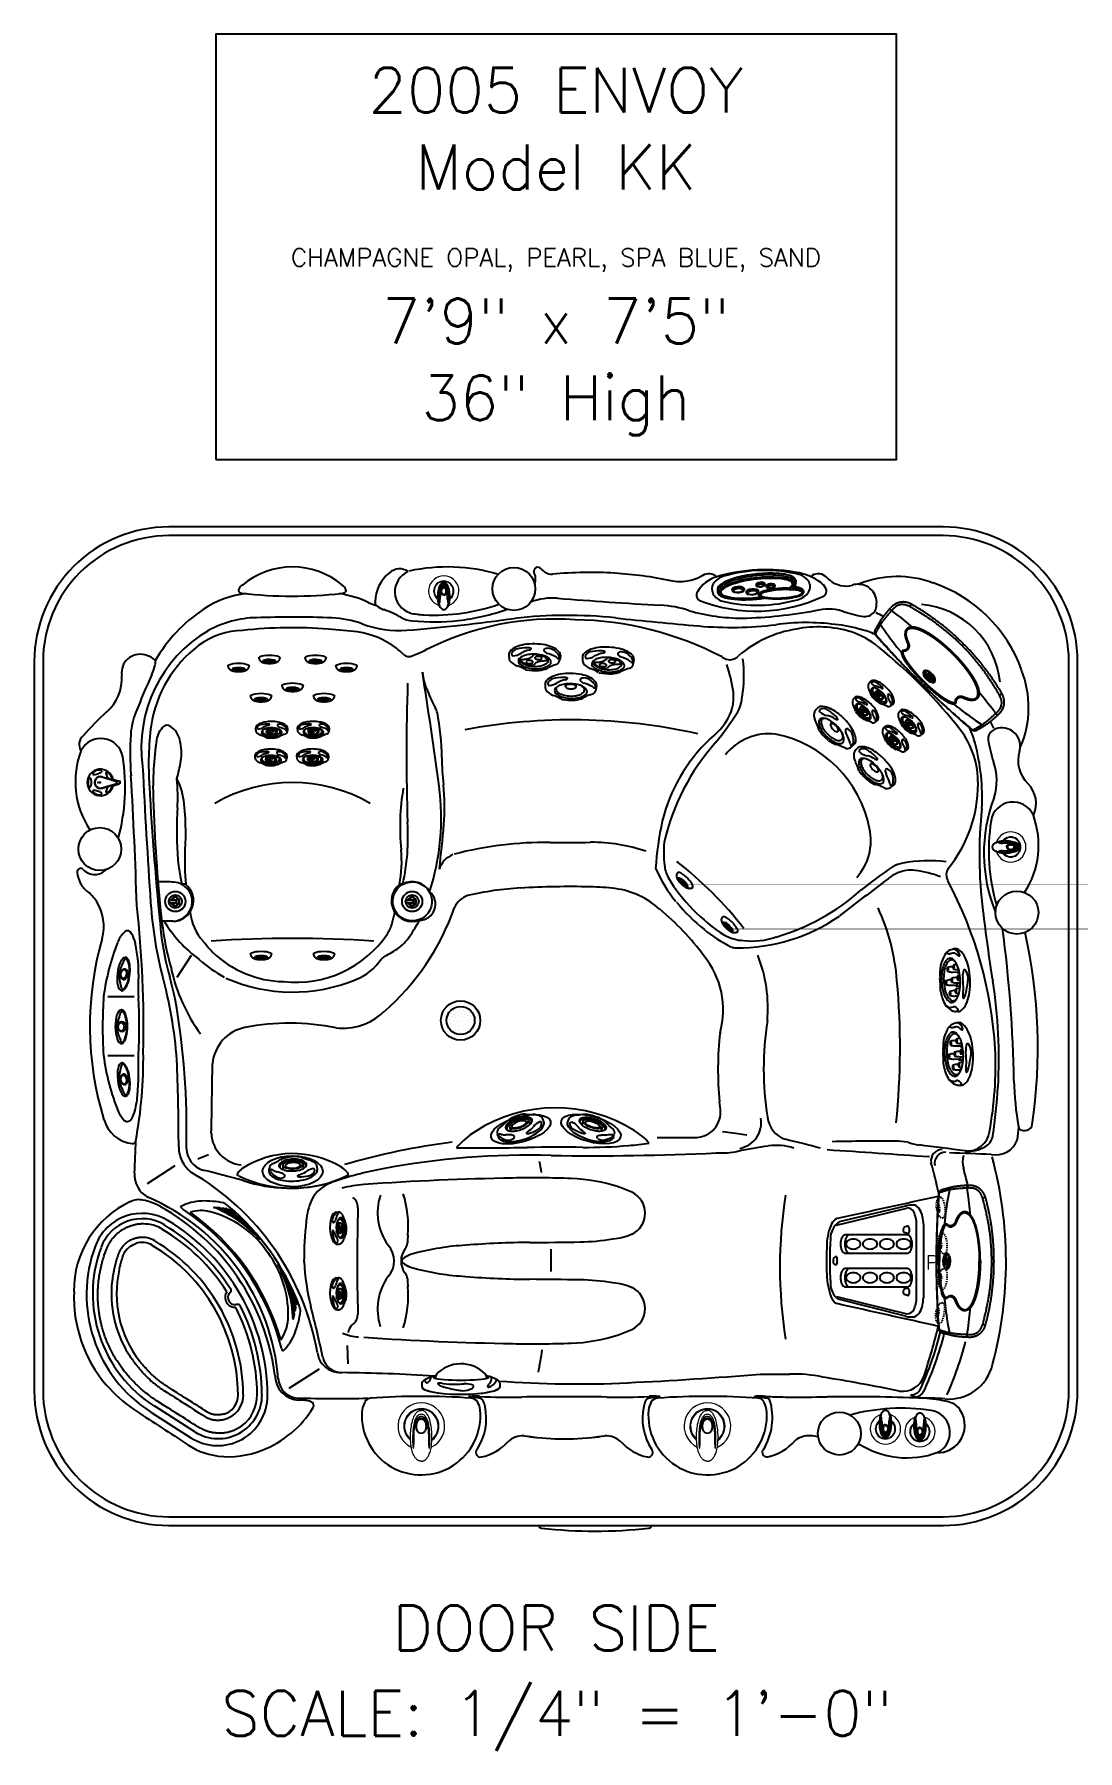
# Model space of a CAD drawing. Extents: x 941 to 1034, y 781 to 934.
import ezdxf
from ezdxf.enums import TextEntityAlignment as Align

# ---------------------------------------------------------------- set-up
doc = ezdxf.new("R2010")
doc.units = 0
doc.header["$MEASUREMENT"] = 0
doc.linetypes.add('HIDDEN', pattern=[0.1875, 0.0625, -0.0625, 0.0625])
for name, color, linetype in [('1', 4, 'Continuous'), ('CL', 8, 'Continuous'), ('DIM', 3, 'Continuous'), ('DOMESTIC', 7, 'Continuous')]:
    doc.layers.add(name, color=color, linetype=linetype)
doc.layers.add('AM_VIS', color=7, linetype='Continuous', lineweight=30)
doc.styles.add('SIMPLEX', font='simplex')
doc.styles.get("Standard").update_dxf_attribs({"font": 'simplex.shx', "height": 20})

msp = doc.modelspace()

# ---------------------------------------------------------------- texts
at = {"layer": 'DIM', "style": 'SIMPLEX'}
for s, p in [('2005 ENVOY', (987.93, 926.6)), ('Model KK', (987.93, 919.75)), ('7\'9" x 7\'5"', (987.93, 906.03)), ('36" High', (987.93, 899.18)), ('DOOR SIDE', (987.94, 789.54)), ('SCALE: 1/4" = 1\'-0"', (988.01, 781.94))]:
    msp.add_text(s, height=4, dxfattribs=at).set_placement(p, align=Align.CENTER)
at = {"layer": 'DOMESTIC', "color": 3}
msp.add_text('CHAMPAGNE OPAL, PEARL, SPA BLUE, SAND', height=1.6, dxfattribs=at).set_placement((987.93, 912.89), align=Align.CENTER)

# ---------------------------------------------------------------- blocks, each defined once
blk = doc.blocks.new('AUX PANEL')
at = {"layer": '1', "color": 3}
for p, q in [((1.38, 0.18), (1.41, 0.13)), ((1.47, 0.04), (1.44, 0.11)), ((2.2, 0.21), (2.18, 0.13)), ((2.21, 0.23), (2.22, 0.29)), ((2.64, 0), (2.67, -0.05)), ((3.46, 0.06), (3.45, -0.02)), ((3.47, 0.08), (3.49, 0.14)), ((3.51, 0.6), (3.48, 0.65)), ((3.57, 0.52), (3.53, 0.59)), ((4.06, 0.6), (4.08, 0.68)), ((4.09, 0.71), (4.1, 0.76)), ((4.38, 0.55), (4.41, 0.5)), ((4.48, 0.42), (4.44, 0.48)), ((4.99, 0.59), (4.97, 0.51)), ((5, 0.61), (5.01, 0.67)), ((2.73, -0.13), (2.69, -0.06))]:
    blk.add_line(p, q, dxfattribs=at)
at = {"layer": '1', "color": 2}
for centre, radius, start, end in [((4.98, -9.77), 11.4, 88.2128, 106.5253), ((5.2, -2.94), 4.57, 72.7244, 88.2128), ((0.35, 0.07), 0.356, 139.1091, 177.165), ((0.58, 0.06), 0.579, 177.165, 195.0902), ((1.16, -0.63), 1.42, 120.0224, 139.1091), ((3.45, -4.58), 5.99, 106.5253, 120.0224), ((1.46, 0.04), 0.166, 124.9572, 195.5352), ((1.93, -0.72), 1.06, 74.5553, 122.303), ((2.12, -0.04), 0.356, 39.1161, 74.5553), ((2.29, 0.1), 0.136, 312.1345, 39.1161), ((2.75, -0.16), 0.199, 122.6939, 156.8016), ((3.23, -0.96), 1.13, 76.7009, 121.3875), ((3.55, 0.55), 0.122, 123.8991, 191.1005), ((3.56, 0.55), 0.133, 191.1005, 239.2691), ((3.9, 0.08), 0.71, 73.3731, 126.6286), ((3.65, 0.72), 0.324, 239.2691, 251.6989), ((3.4, -0.23), 0.376, 56.7854, 76.7009), ((3.76, 1.11), 0.73, 253.8892, 306.3578), ((3.51, -0.06), 0.18, 20.6812, 56.7854), ((3.56, -0.04), 0.121, 328.9479, 20.6812), ((4.04, 0.54), 0.226, 39.2156, 73.3731), ((4.11, 0.63), 0.133, 308.5481, 353.0694), ((4.13, 0.62), 0.104, 353.0694, 39.2156), ((4.41, 0.45), 0.0848, 153.8236, 197.8039), ((4.52, 0.4), 0.209, 132.6044, 153.8236), ((4.49, 0.48), 0.169, 197.8039, 216.3234), ((4.45, 0.45), 0.122, 216.3234, 246.3113), ((4.82, -0.05), 0.747, 74.7178, 126.4448), ((4.59, 0.77), 0.468, 246.3113, 256.5178), ((4.65, 1.01), 0.716, 256.5178, 287.4956), ((4.6, 1.17), 0.882, 287.4956, 301.8398), ((4.96, 0.46), 0.213, 43.2785, 74.7178), ((4.94, 0.62), 0.244, 301.8398, 318.9553), ((5.04, 0.54), 0.105, 2.3795, 43.2785), ((5.03, 0.54), 0.113, 318.9553, 2.3795), ((6.35, 0.78), 0.673, 27.941, 72.7244), ((6.5, 0.8), 0.467, 330.2411, 356.5702), ((6.52, 0.93), 0.461, 347.4297, 21.5705), ((7.1, 0.78), 0.134, 161.0592, 185.0976), ((6.88, -0.82), 1.3, 54.6823, 82.229), ((7.51, 0.07), 0.211, 336.4607, 54.6823), ((7.58, 0.02), 0.129, 343.1859, 45.0041), ((0.49, -0.09), 0.474, 179.8157, 227.6318), ((0.75, 0.2), 0.864, 227.6318, 252.8661), ((1.75, 3.42), 4.23, 252.8661, 266.7927), ((1.45, 0.04), 0.164, 195.5352, 241.4325), ((1.7, 0.48), 0.671, 241.4325, 256.2015), ((2.09, 9.95), 10.77, 266.9181, 281.2009), ((1.79, 0.84), 1.04, 256.2015, 297.5534), ((2.01, 0.4), 0.548, 297.5534, 312.1345), ((2.67, -0.13), 0.117, 156.8016, 204.877), ((2.74, -0.1), 0.195, 204.877, 240.8784), ((2.87, 0.14), 0.468, 240.8784, 255.1995), ((3, 0.83), 1.17, 257.763, 299.021), ((3.47, 0.01), 0.228, 295.63, 328.9479), ((4.28, -1.12), 0.513, 88.3059, 100.9296), ((4.26, -1.93), 1.33, 82.8545, 88.4017), ((5.11, 6.4), 7.05, 264.3901, 275.2555), ((5.26, 6.45), 7.09, 274.0179, 281.6923), ((6.13, 2.65), 3.19, 280.147, 293.4583), ((7, 0.65), 1.02, 293.4583, 302.5562), ((7.3, 0.19), 0.462, 302.5562, 320.7933), ((7.45, 0.06), 0.264, 320.7933, 342.7195)]:
    blk.add_arc(centre, radius, start, end, dxfattribs=at)
at = {"layer": '1', "color": 3}
for centre, radius, start, end in [((0.46, -0.12), 0.449, 125.7886, 176.0645), ((0.49, -0.19), 0.339, 126.3542, 229.549), ((2.12, -2.09), 3.02, 111.2615, 129.3913), ((0.61, -0.25), 0.369, 130.1613, 155.7405), ((0.54, -0.18), 0.258, 125.8818, 192.4668), ((2.11, -2.06), 2.82, 111.8262, 130.4243), ((1.95, -1.71), 2.31, 110.6898, 133.9375), ((2.14, -2.11), 2.78, 111.2921, 129.6708), ((4.9, -9.08), 10.55, 86.8632, 111.5506), ((4.88, -8.96), 10.25, 97.9706, 111.8262), ((4.94, -9.29), 10.48, 87.0677, 111.2921), ((4.52, -7.88), 8.99, 100.738, 112.1152), ((1.47, 0), 0.107, 152.7339, 212.7658), ((1.52, -0.02), 0.16, 124.1793, 152.7339), ((1.94, -0.72), 0.979, 74.0084, 121.0922), ((1.57, -0.09), 0.153, 128.0613, 147.9271), ((1.94, -0.7), 0.864, 73.9923, 122.1245), ((2.15, -0.01), 0.142, 22.2291, 78.4856), ((2.14, -0.01), 0.24, 43.5931, 74.0084), ((2.19, 0.03), 0.0852, 296.3745, 13.5406), ((2.19, 0.1), 0.166, 296.8486, 325.4042), ((2.23, 0.07), 0.116, 325.4042, 43.5931), ((3.23, -0.95), 1.04, 77.0116, 121.1182), ((3.23, -0.95), 0.957, 76.8343, 121.2453), ((5, -9.86), 11.03, 87.4903, 101.2777), ((4.88, -8.99), 10.27, 86.5699, 97.9706), ((3.42, -0.17), 0.229, 48.7509, 79.6516), ((3.55, 0.52), 0.0681, 147.5692, 208.5669), ((3.65, 0.45), 0.189, 129.8753, 147.5692), ((3.61, 0.56), 0.143, 208.5669, 254.4282), ((3.9, 0.09), 0.633, 73.4336, 125.8479), ((3.61, 0.47), 0.0468, 123.687, 168.3826), ((3.6, 0.47), 0.0356, 168.3826, 202.5332), ((3.61, 0.48), 0.0492, 202.5332, 222.9991), ((3.5, -0.08), 0.115, 7.9831, 49.4672), ((3.9, 0.09), 0.525, 72.5871, 126.8184), ((3.75, 1.06), 0.664, 254.4282, 305.983), ((3.62, 0.48), 0.0543, 222.9991, 256.7133), ((3.76, 0.97), 0.556, 253.9429, 305.979), ((4.47, -0.95), 1.03, 106.5339, 114.5292), ((4.03, 0.52), 0.0756, 43.0492, 72.5871), ((4.02, 0.51), 0.195, 54.0655, 73.4336), ((4.06, 0.55), 0.0357, 303.2086, 351.2073), ((4.06, 0.55), 0.0408, 351.2073, 43.0492), ((5.34, -3.31), 3.52, 102.8403, 110.6261), ((5.58, -4.14), 4.34, 100.5484, 109.5628), ((4.08, 0.59), 0.0953, 5.0171, 54.0655), ((4.09, 0.59), 0.0841, 305.983, 5.0171), ((-0.02, 14.17), 14.75, 286.5339, 287.4444), ((5.5, -3.89), 4.04, 102.2348, 108.3973), ((5.72, -4.64), 4.81, 99.0995, 107.8856), ((4.47, 0.42), 0.0796, 150.4891, 190.7765), ((4.47, 0.42), 0.0832, 190.7765, 243.1564), ((4.5, 0.4), 0.112, 123.4939, 150.4891), ((4.93, -1.59), 1.77, 99.8338, 107.4444), ((4.59, 0.66), 0.352, 243.1564, 251.5771), ((4.82, -0.05), 0.665, 75.5501, 125.3139), ((4.51, 0.38), 0.0398, 126.097, 204.1853), ((4.52, 0.39), 0.0572, 210.9526, 260.5563), ((4.65, 0.99), 0.685, 255.9831, 305.64), ((4.82, -0.03), 0.55, 74.6927, 126.8054), ((6.28, -7.36), 7.57, 93.3483, 103.6374), ((4.65, 0.9), 0.583, 256.3823, 305.5673), ((6, -6.07), 6.36, 98.8978, 103.0896), ((3.85, 4.67), 4.58, 279.8338, 282.6858), ((6.38, -8.26), 8.49, 90.8326, 101.7653), ((6.38, -8.4), 8.67, 90.7076, 100.5484), ((6.29, -7.84), 8.17, 94.8825, 100.1158), ((4.95, 0.44), 0.0591, 34.3397, 77.9306), ((6.36, -8.33), 8.55, 90.8476, 99.4711), ((4.94, 0.42), 0.19, 54.8314, 75.5501), ((4.97, 0.46), 0.0411, 304.9146, 341.0021), ((4.97, 0.46), 0.0326, 341.0021, 34.3397), ((6.38, -8.56), 8.88, 93.025, 98.8687), ((5, 0.5), 0.0854, 9.7066, 54.8314), ((4.95, 0.54), 0.144, 310.0461, 323.8454), ((5.01, 0.5), 0.0741, 323.8454, 9.7066), ((5.29, -2.69), 4.14, 72.501, 87.4952), ((5.27, -2.79), 3.98, 73.2277, 87.0677), ((5.25, -2.8), 4.08, 72.6462, 86.5699), ((5.3, -2.64), 3.81, 73.2962, 87.2313), ((5.48, 3.07), 2.77, 272.3124, 276.4711), ((6.39, -8.71), 9.05, 90.7404, 93.7685), ((6.39, -6.22), 6.43, 84.8655, 94.9188), ((6.3, -6.42), 6.75, 90.1738, 93.2747), ((6.47, -4.75), 4.98, 83.7239, 92.6272), ((6.42, -6.93), 7.16, 86.4713, 91.3134), ((6.29, 0.6), 0.269, 267.1106, 296.5573), ((6.28, 0.61), 0.284, 270.1174, 305.362), ((6.28, 0.59), 0.324, 270.7773, 305.3436), ((6.31, 0.63), 0.392, 35.432, 77.2832), ((6.32, 0.64), 0.371, 16.1555, 77.5899), ((5.59, 1.56), 1.45, 304.3422, 311.8229), ((6.26, 0.48), 0.557, 47.3073, 73.2277), ((5.65, 1.49), 1.36, 305.362, 313.1514), ((6.27, 0.45), 0.672, 50.6403, 72.6462), ((7.97, -1.35), 2.26, 126.9321, 131.7726), ((6.22, 0.45), 0.593, 49.076, 63.9015), ((6.43, 0.74), 0.531, 4.3959, 78.6317), ((6.29, 0.8), 0.418, 309.7821, 323.2215), ((6.27, 0.84), 0.468, 313.1514, 327.7289), ((6.44, 0.7), 0.257, 0.3358, 49.076), ((6.44, 0.68), 0.288, 306.9321, 47.3073), ((6.57, 0.61), 0.0832, 313.3958, 342.3064), ((6.42, 0.71), 0.253, 350.8857, 35.432), ((6.42, 0.71), 0.26, 331.3848, 351.4245), ((6.46, 0.71), 0.24, 327.7289, 356.3018), ((6.44, 0.66), 0.391, 8.207, 50.6403), ((6.92, 0.38), 0.192, 137.2968, 179.7854), ((6.73, 0.52), 0.133, 269.1945, 321.2663), ((6.91, 0.4), 0.187, 185.7097, 251.1934), ((6.55, 0.68), 0.283, 323.3704, 8.207), ((6.78, 0.48), 0.0707, 321.2663, 351.2247), ((6.93, 0.46), 0.0807, 137.932, 181.7008), ((7.01, 0.49), 0.166, 189.7009, 275.984), ((6.87, -1.11), 1.32, 83.9007, 90.2641), ((7.16, 0.37), 0.327, 141.7136, 152.8307), ((7.18, -4.26), 4.5, 92.6065, 93.9775), ((7.09, 0.72), 0.252, 219.319, 262.229), ((6.91, -1.41), 1.64, 86.2447, 87.8295), ((6.72, -2.23), 2.44, 77.8804, 84.1832), ((7, 0.23), 0.0251, 304.6788, 354.3337), ((6.76, -1.9), 2.12, 71.5446, 83.2367), ((6.89, -1.29), 1.49, 66.5256, 85.1925), ((6.71, 0.29), 0.314, 347.339, 5.2156), ((6.8, -1.71), 1.95, 70.3737, 83.4318), ((-44.67, 7.54), 52.2, 352.0555, 352.2188), ((6.88, -1.46), 1.79, 68.7788, 85.2916), ((7.04, -0.86), 1.03, 68.4457, 79.1127), ((7.22, -0.4), 0.539, 55.1292, 68.4457), ((7.29, -0.31), 0.443, 54.3966, 71.5446), ((7.28, -0.34), 0.491, 50.7876, 70.102), ((7.4, -0.1), 0.195, 43.96, 66.5256), ((7.37, -0.19), 0.43, 45.0041, 68.1277), ((7.47, -0.05), 0.103, 14.5673, 55.1292), ((7.43, -0.07), 0.155, 31.3477, 43.96), ((7.46, -0.08), 0.16, 34.1573, 55.4533), ((7.51, -0.02), 0.0639, 328.3765, 31.3477), ((7.51, -0.06), 0.135, 25.2231, 50.7876), ((7.54, -0.03), 0.066, 9.4117, 35.1562), ((0.49, -0.2), 0.241, 155.7405, 201.1498), ((0.61, -0.15), 0.366, 201.1498, 229.791), ((0.8, 0.17), 0.813, 229.549, 251.3924), ((0.54, -0.18), 0.258, 192.4668, 225.9064), ((0.54, -0.18), 0.238, 145.5885, 216.491), ((0.71, -0.06), 0.448, 216.6808, 252.308), ((0.77, 0.05), 0.582, 225.9064, 250.7557), ((0.73, -0.01), 0.55, 229.791, 250.6244), ((1.66, 2.64), 3.36, 250.6244, 267.4121), ((1.65, 2.71), 3.5, 251.3924, 267.7645), ((1.72, 2.92), 3.59, 251.421, 266.6959), ((1.64, 2.56), 3.24, 250.7557, 268.2288), ((1.55, 0.05), 0.195, 212.7658, 238.9868), ((1.5, -0.04), 0.0641, 147.9271, 199.8187), ((1.55, -0.02), 0.122, 199.8187, 253.5053), ((1.57, 0.09), 0.241, 238.9868, 257.7433), ((2.13, 9.38), 10.07, 266.4926, 273.2192), ((2.12, 9.52), 10.26, 266.5519, 276.9572), ((1.78, 0.8), 0.979, 254.6751, 299.9168), ((1.77, 0.74), 0.914, 253.9045, 300.2528), ((2.11, 9.84), 10.64, 266.781, 281.4595), ((2.16, 8.78), 9.47, 266.2819, 279.2521), ((2.75, -0.17), 0.124, 119.3649, 179.4903), ((2.7, -0.17), 0.0667, 179.4903, 211.4512), ((2.8, -0.11), 0.188, 211.4512, 232.968), ((2.78, -0.21), 0.0917, 119.9247, 176.6499), ((2.75, -0.21), 0.0627, 176.6499, 226.1655), ((2.91, 0.12), 0.442, 239.3306, 254.9563), ((2.13, 9.41), 10.09, 273.1801, 278.8593), ((2.84, -0.13), 0.18, 224.0976, 257.7365), ((3.01, 0.71), 1.04, 258.5229, 301.6489), ((2.9, 3.66), 4.35, 276.0969, 281.2051), ((3.42, -0.17), 0.156, 40.7191, 79.6716), ((3.28, 0.09), 0.363, 300.9021, 313.0712), ((3.48, -0.12), 0.078, 313.0712, 353.294), ((3.48, -0.12), 0.0718, 353.294, 40.7191), ((3.43, -0.01), 0.199, 306.2106, 325.1023), ((3.53, -0.08), 0.0841, 325.1023, 7.9831), ((3.75, -0.32), 0.0827, 150.5571, 182.8718), ((3.82, -0.32), 0.155, 182.8718, 227.961), ((4.06, -0.5), 0.444, 130.5135, 150.5571), ((3.67, -0.38), 0.193, 274.3564, 303.3397), ((3.68, -0.46), 0.103, 276.3351, 322.16), ((3.93, -0.36), 0.23, 124.3894, 169.4043), ((3.84, -0.34), 0.138, 172.0602, 214.1366), ((3.84, -0.35), 0.136, 207.1302, 236.6627), ((2.08, -2.31), 2.49, 47.71, 48.7976), ((3.93, -0.39), 0.206, 126.5464, 166.6135), ((3.82, -0.36), 0.0904, 166.6135, 217.2924), ((4.05, -0.18), 0.386, 217.2924, 229.962), ((3.73, -0.49), 0.0307, 346.5457, 47.71), ((3.73, -0.5), 0.102, 281.2051, 328.2455), ((3.73, -0.5), 0.0346, 328.4818, 9.2387), ((4.14, -0.59), 0.557, 115.2129, 130.5135), ((3.71, -0.55), 0.101, 41.922, 56.6627), ((3.74, -0.49), 0.0569, 303.3397, 340.7519), ((3.89, -0.36), 0.0974, 144.7267, 219.3538), ((3.76, -0.5), 0.0312, 340.7519, 41.922), ((5.11, -2.09), 2.33, 120.2638, 124.3894), ((3.77, -0.53), 0.0596, 328.2455, 49.962), ((4.55, -1.22), 1.24, 109.5628, 126.5464), ((4.07, -0.48), 0.319, 124.409, 144.7267), ((3.98, -0.28), 0.216, 219.3538, 235.0523), ((3.89, -0.34), 0.0706, 140.1355, 219.6246), ((3.94, -0.3), 0.128, 190.8459, 243.2975), ((4.17, -0.57), 0.435, 121.2, 140.1355), ((4, -0.25), 0.211, 217.7981, 243.3099), ((4.12, -0.08), 0.462, 235.0523, 248.4056), ((3.92, -0.33), 0.0634, 141.203, 219.1831), ((4.18, -0.54), 0.395, 115.704, 141.203), ((4.05, -0.23), 0.226, 219.1831, 246.3327), ((4.56, -1.21), 1.2, 106.2225, 124.409), ((4.26, 0.21), 0.73, 239.2096, 254.2492), ((9.62, -12.23), 13.42, 114.5292, 115.2129), ((4.22, 0.13), 0.646, 241.3274, 251.047), ((4.33, -0.75), 0.78, 107.2647, 120.2638), ((4.61, -1.3), 1.29, 106.6488, 121.2), ((4.49, 0.78), 1.33, 246.3327, 263.3862), ((4.52, 0.92), 1.54, 248.4056, 265.6006), ((5.11, -2.48), 2.55, 103.9108, 115.704), ((4.53, 1.07), 1.64, 251.4763, 266.013), ((4.64, 1.57), 2.14, 254.2492, 264.5053), ((4.97, 4.1), 4.68, 262.2396, 269.1507), ((5.06, 5.86), 6.51, 264.1363, 274.1865), ((5.02, 4.89), 5.49, 263.7712, 270.3976), ((4.42, -0.59), 0.0236, 79.0835, 88.6815), ((5.08, 6.9), 7.49, 265.1015, 276.9538), ((5.02, 7.92), 8.5, 269.1517, 277.8679), ((5.01, 7.84), 8.44, 270.2675, 274.9269), ((5.21, 6.35), 6.98, 272.7222, 285.7486), ((5.01, 8.13), 8.73, 274.7939, 279.984), ((5.14, 7.17), 7.76, 276.2528, 281.4226), ((5.51, 4.93), 5.47, 277.091, 287.0145), ((5.72, 4.17), 4.71, 279.8723, 287.2579), ((6.06, 2.81), 3.3, 280.6899, 293.4611), ((6.61, 1.33), 1.71, 287.1896, 299.2994), ((6.75, 1.02), 1.44, 284.6623, 303.8175), ((6.55, 1.5), 1.91, 287.104, 298.0281), ((7.05, 0.49), 0.778, 294.4942, 309.3287), ((7.32, 0.09), 0.285, 296.1958, 328.3765), ((7.19, 0.3), 0.547, 298.7146, 311.9764), ((7.44, 0.02), 0.164, 309.3287, 346.5223), ((7.46, 0), 0.142, 308.0204, 340.8538), ((7.41, 0.03), 0.252, 302.904, 330.5441), ((7.53, -0.02), 0.0683, 340.8538, 5.6104), ((7.55, -0.04), 0.093, 330.5441, 25.2231)]:
    blk.add_arc(centre, radius, start, end, dxfattribs=at)
blk = doc.blocks.new('94JET')
at = {"layer": '1', "color": 2}
for p, q in [((0.92, 2.15), (1.19, 2.13)), ((1.45, 0.91), (1.06, 0.91)), ((1.45, -0.88), (1.08, -0.88)), ((0.92, -2.15), (1.2, -2.13))]:
    blk.add_line(p, q, dxfattribs=at)
blk.add_lwpolyline([(0.92, 2.15, 0.194525), (0.62, 2.03, 0.099704), (0.27, 1.52, 0.05735), (0.08, 0.87, 0.043939), (0, 0, 0.043939), (0.08, -0.87, 0.05735), (0.27, -1.52, 0.099704), (0.62, -2.03, 0.194525), (0.92, -2.15, 0.194525)], format="xyb", dxfattribs=at)
for points in [[(1.96, 0.03, 0.043317), (1.91, 0.53, 0.056661), (1.8, 0.9, 0.099192), (1.6, 1.2, 0.196409), (1.43, 1.26, 0.196409), (1.26, 1.2, 0.099192), (1.06, 0.9, 0.056661), (0.95, 0.53, 0.043317), (0.91, 0.03, 0.043317), (0.95, -0.48, 0.056661), (1.06, -0.85, 0.099192), (1.26, -1.14, 0.196409), (1.43, -1.21, 0.196409), (1.6, -1.14, 0.099192), (1.8, -0.85, 0.056661), (1.91, -0.48, 0.043317)], [(1.45, -0.88, 0.211502), (1.56, -0.83, 0.094638), (1.69, -0.62, 0.051331), (1.76, -0.35, 0.038645), (1.78, 0.01, 0.038645), (1.76, 0.38, 0.051331), (1.69, 0.64, 0.094638), (1.56, 0.86, 0.211502), (1.45, 0.91, 0.211502), (1.34, 0.86, 0.094638), (1.21, 0.64, 0.051331), (1.14, 0.38, 0.038645), (1.11, 0.01, 0.038645), (1.14, -0.35, 0.051331), (1.21, -0.62, 0.094638), (1.34, -0.83, 0.211502)]]:
    blk.add_lwpolyline(points, format="xyb", close=True, dxfattribs=at)
at = {"layer": '1', "color": 3}
blk.add_lwpolyline([(1.4, -0.66, 0.216678), (1.48, -0.63, 0.092908), (1.58, -0.47, 0.049579), (1.63, -0.26, 0.037156), (1.65, 0.01, 0.037156), (1.63, 0.29, 0.049579), (1.58, 0.49, 0.092908), (1.48, 0.66, 0.216678), (1.4, 0.69, 0.216678), (1.33, 0.66, 0.092908), (1.23, 0.49, 0.049579), (1.18, 0.29, 0.037156), (1.16, 0.01, 0.037156), (1.18, -0.26, 0.049579), (1.23, -0.47, 0.092908), (1.33, -0.63, 0.216678)], format="xyb", close=True, dxfattribs=at)
for points in [[(1.83, 0.03, 0.043317), (1.79, 0.5, 0.056661), (1.69, 0.85, 0.099192), (1.5, 1.12, 0.196409), (1.34, 1.18, 0.139465), (1.22, 1.15, 0.099192)], [(1.22, -1.1, 0.139465), (1.34, -1.13, 0.196409), (1.5, -1.07, 0.099192), (1.69, -0.79, 0.056661), (1.79, -0.44, 0.043317), (1.83, 0.03, 0.043317)]]:
    blk.add_lwpolyline(points, format="xyb", dxfattribs=at)
for centre, radius, start, end in [((1.78, 0.73), 1.56, 125.9518, 154.4901), ((1.06, 1.68), 0.375, 90.333, 121.4248), ((2.52, 0.96), 1.7, 150.2332, 163.6622), ((0.57, 2.17), 0.592, 322.0648, 338.2692), ((1.06, 1.98), 0.0685, 330.254, 90.9551), ((1.08, 1.13), 0.762, 158.3465, 199.0444), ((0.54, 0.94), 0.19, 200.0641, 264.4059), ((0.53, 0.82), 0.0654, 264.4059, 313.5517), ((0.06, 1.31), 0.743, 313.5517, 339.6906), ((-3.06, 2.47), 4.08, 339.6279, 345.3447), ((1.29, -0.66), 0.939, 163.5628, 182.5916), ((4.12, -0.6), 3.77, 181.612, 194.2575), ((0.46, -0.42), 0.0728, 137.8056, 161.5776), ((0.44, -0.4), 0.042, 36.1572, 137.8056), ((0.05, -0.68), 0.517, 19.6286, 36.1572), ((1.01, -1.38), 0.558, 194.4882, 252.9172), ((2.77, 0.04), 2.3, 193.6863, 210.4486), ((-0.39, -1.94), 1.44, 5.8985, 34.7447), ((0.89, -1.78), 0.146, 249.6717, 354.5827)]:
    blk.add_arc(centre, radius, start, end, dxfattribs=at)
at = {"layer": '1', "color": 2}
for centre, radius, start, end in [((1.14, 1.56), 0.573, 35.9872, 85.3803), ((1.51, 1.82), 0.119, 17.5387, 35.9872), ((5.33, 3.03), 3.89, 197.5387, 210.0725), ((-0.39, 0.06), 2.56, 9.9192, 23.5403), ((-1.71, -0.06), 3.89, 350.2358, 8.3326), ((0.34, -0.91), 1.59, 314.1906, 341.365), ((5.97, -2.68), 4.31, 153.4774, 163.0192), ((2, -0.7), 0.119, 333.4774, 350.2358), ((1.16, -1.58), 0.556, 273.3737, 301.881)]:
    blk.add_arc(centre, radius, start, end, dxfattribs=at)
blk = doc.blocks.new('DIVERTERVALVE')
at = {"layer": '1', "linetype": 'Continuous', "lineweight": 0}
for points in [[(-0.9, -1.9), (-0.9, -1.87), (-0.91, -1.82), (-0.92, -1.75), (-0.93, -1.66), (-0.94, -1.55), (-0.95, -1.42), (-0.96, -1.27), (-0.97, -1.11), (-0.97, -0.93), (-0.97, -0.76), (-0.96, -0.6), (-0.95, -0.44), (-0.94, -0.29), (-0.92, -0.14), (-0.89, 0.02), (-0.87, 0.17), (-0.83, 0.32), (-0.8, 0.46), (-0.76, 0.59), (-0.71, 0.71), (-0.67, 0.82), (-0.63, 0.91), (-0.58, 0.99), (-0.54, 1.07), (-0.49, 1.13), (-0.45, 1.19), (-0.4, 1.24), (-0.36, 1.28), (-0.32, 1.31), (-0.28, 1.34), (-0.24, 1.36), (-0.2, 1.37), (-0.17, 1.39), (-0.14, 1.4), (-0.11, 1.4), (-0.07, 1.41), (-0.04, 1.41), (-0.01, 1.41)], [(0.89, -1.9), (0.89, -1.87), (0.89, -1.82), (0.9, -1.75), (0.91, -1.66), (0.92, -1.55), (0.93, -1.42), (0.94, -1.28), (0.95, -1.12), (0.95, -0.95), (0.95, -0.78), (0.94, -0.62), (0.93, -0.46), (0.92, -0.32), (0.91, -0.17), (0.88, -0.01), (0.85, 0.15), (0.82, 0.3), (0.79, 0.44), (0.75, 0.57), (0.7, 0.7), (0.66, 0.81), (0.61, 0.91), (0.57, 0.99), (0.52, 1.07), (0.47, 1.13), (0.43, 1.19), (0.38, 1.24), (0.34, 1.28), (0.3, 1.31), (0.26, 1.34), (0.22, 1.36), (0.19, 1.37), (0.16, 1.39), (0.12, 1.4), (0.09, 1.4), (0.06, 1.41), (0.03, 1.41), (-0.01, 1.41)], [(-0.9, -1.9), (-0.9, -1.9), (-0.9, -1.91), (-0.9, -1.93), (-0.89, -1.95), (-0.89, -1.97)], [(-0.01, -3.13), (-0.01, -3.13), (-0.02, -3.13), (-0.02, -3.13), (-0.03, -3.13), (-0.04, -3.12), (-0.04, -3.12), (-0.05, -3.12), (-0.06, -3.12), (-0.07, -3.12), (-0.08, -3.12), (-0.09, -3.12), (-0.11, -3.12), (-0.12, -3.11), (-0.13, -3.11), (-0.15, -3.11), (-0.16, -3.1), (-0.18, -3.1), (-0.2, -3.09), (-0.22, -3.08), (-0.24, -3.07), (-0.27, -3.06), (-0.29, -3.05), (-0.32, -3.03), (-0.34, -3.01), (-0.37, -2.99), (-0.4, -2.97), (-0.44, -2.94), (-0.47, -2.9), (-0.5, -2.86), (-0.54, -2.82), (-0.58, -2.77), (-0.61, -2.71), (-0.65, -2.65), (-0.68, -2.58), (-0.72, -2.5), (-0.75, -2.42), (-0.79, -2.32), (-0.82, -2.22), (-0.86, -2.1), (-0.89, -1.97)], [(-0.01, -3.13), (0, -3.13), (0, -3.13), (0.01, -3.13), (0.01, -3.13), (0.02, -3.12), (0.03, -3.12), (0.04, -3.12), (0.05, -3.12), (0.06, -3.12), (0.07, -3.12), (0.08, -3.12), (0.09, -3.12), (0.1, -3.11), (0.12, -3.11), (0.13, -3.11), (0.15, -3.1), (0.17, -3.1), (0.19, -3.09), (0.21, -3.08), (0.23, -3.07), (0.25, -3.06), (0.28, -3.05), (0.3, -3.03), (0.33, -3.01), (0.36, -2.99), (0.39, -2.96), (0.42, -2.93), (0.46, -2.9), (0.49, -2.86), (0.53, -2.81), (0.56, -2.76), (0.6, -2.71), (0.63, -2.64), (0.67, -2.57), (0.71, -2.49), (0.74, -2.4), (0.78, -2.31), (0.81, -2.21), (0.84, -2.09), (0.87, -1.97)], [(0.87, -1.97), (0.88, -1.95), (0.88, -1.93), (0.88, -1.91), (0.88, -1.9), (0.89, -1.9)]]:
    blk.add_lwpolyline(points, dxfattribs=at)
at = {"layer": '1', "color": 3, "lineweight": 0}
for points in [[(-0.01, 1.06), (-0.07, 1.05), (-0.15, 1.04), (-0.22, 1), (-0.29, 0.95), (-0.36, 0.89), (-0.42, 0.81), (-0.49, 0.71), (-0.54, 0.59), (-0.6, 0.45), (-0.64, 0.3), (-0.68, 0.16), (-0.7, 0.03), (-0.72, -0.1), (-0.74, -0.23), (-0.75, -0.37), (-0.76, -0.52), (-0.77, -0.69), (-0.78, -0.88), (-0.78, -1.08), (-0.78, -1.31), (-0.77, -1.56), (-0.75, -1.85)], [(-0.01, 0.86), (-0.09, 0.85), (-0.17, 0.82), (-0.25, 0.78), (-0.32, 0.72), (-0.39, 0.64), (-0.45, 0.53), (-0.51, 0.4), (-0.56, 0.24), (-0.6, 0.06), (-0.63, -0.14), (-0.66, -0.37), (-0.67, -0.62), (-0.68, -0.86), (-0.68, -1.07), (-0.68, -1.26), (-0.68, -1.43), (-0.68, -1.58), (-0.69, -1.72), (-0.7, -1.84), (-0.72, -1.95)], [(-0.71, -1.96), (-0.69, -1.87), (-0.68, -1.76), (-0.67, -1.64), (-0.66, -1.5), (-0.66, -1.34), (-0.65, -1.17), (-0.65, -0.98), (-0.65, -0.78), (-0.64, -0.6), (-0.63, -0.45), (-0.62, -0.31), (-0.61, -0.19), (-0.6, -0.07), (-0.58, 0.03), (-0.56, 0.12), (-0.54, 0.2), (-0.52, 0.27), (-0.5, 0.34), (-0.47, 0.39), (-0.45, 0.44), (-0.42, 0.49), (-0.39, 0.53), (-0.37, 0.56), (-0.34, 0.59), (-0.32, 0.62), (-0.29, 0.64), (-0.27, 0.65), (-0.25, 0.67), (-0.23, 0.68), (-0.21, 0.69), (-0.19, 0.7), (-0.17, 0.71), (-0.16, 0.72), (-0.14, 0.72), (-0.13, 0.73), (-0.11, 0.73), (-0.1, 0.73), (-0.09, 0.74), (-0.08, 0.74), (-0.07, 0.74), (-0.06, 0.74), (-0.05, 0.74), (-0.05, 0.74), (-0.04, 0.74), (-0.03, 0.75), (-0.03, 0.75), (-0.02, 0.75), (-0.02, 0.75), (-0.01, 0.75), (-0.01, 0.75)], [(-0.01, -0.65), (-0.02, -0.65), (-0.04, -0.65), (-0.05, -0.65), (-0.07, -0.65), (-0.09, -0.65), (-0.11, -0.64), (-0.13, -0.64), (-0.15, -0.63), (-0.18, -0.62), (-0.21, -0.6), (-0.24, -0.59), (-0.27, -0.56), (-0.3, -0.53), (-0.33, -0.5), (-0.36, -0.46), (-0.39, -0.42), (-0.42, -0.37), (-0.43, -0.32), (-0.45, -0.27), (-0.46, -0.22), (-0.47, -0.18), (-0.48, -0.14), (-0.48, -0.11), (-0.48, -0.07), (-0.48, -0.05), (-0.48, -0.02), (-0.48, 0.01), (-0.48, 0.03), (-0.48, 0.06), (-0.48, 0.09), (-0.48, 0.12), (-0.47, 0.16), (-0.46, 0.2), (-0.45, 0.25), (-0.44, 0.29), (-0.43, 0.33), (-0.41, 0.37), (-0.39, 0.41), (-0.38, 0.44), (-0.36, 0.46), (-0.34, 0.49), (-0.32, 0.51), (-0.3, 0.53), (-0.29, 0.55), (-0.27, 0.56), (-0.26, 0.57), (-0.24, 0.58), (-0.23, 0.59), (-0.22, 0.6), (-0.2, 0.6), (-0.19, 0.61), (-0.17, 0.62), (-0.15, 0.63), (-0.13, 0.63), (-0.1, 0.64), (-0.07, 0.65), (-0.04, 0.65), (-0.01, 0.65)], [(-0.01, 0.6), (-0.03, 0.6), (-0.05, 0.59), (-0.07, 0.59), (-0.09, 0.59), (-0.12, 0.58), (-0.14, 0.57), (-0.16, 0.57), (-0.18, 0.56), (-0.19, 0.55), (-0.21, 0.54), (-0.22, 0.53), (-0.24, 0.51), (-0.26, 0.5), (-0.27, 0.48), (-0.29, 0.47), (-0.3, 0.45), (-0.31, 0.44), (-0.32, 0.42), (-0.34, 0.4), (-0.35, 0.38), (-0.36, 0.36), (-0.37, 0.33), (-0.38, 0.3), (-0.39, 0.27), (-0.4, 0.23), (-0.41, 0.19), (-0.42, 0.15), (-0.43, 0.1), (-0.43, 0.04), (-0.43, -0.02), (-0.43, -0.1), (-0.42, -0.17), (-0.4, -0.24), (-0.38, -0.3), (-0.36, -0.35), (-0.34, -0.4), (-0.31, -0.44), (-0.28, -0.47), (-0.26, -0.5), (-0.23, -0.52), (-0.21, -0.54), (-0.18, -0.55), (-0.16, -0.57), (-0.14, -0.57), (-0.12, -0.58), (-0.1, -0.59), (-0.08, -0.59), (-0.07, -0.59), (-0.05, -0.59), (-0.04, -0.6), (-0.03, -0.6), (-0.02, -0.6), (-0.01, -0.6)], [(0.73, -1.85), (0.75, -1.56), (0.76, -1.3), (0.76, -1.07), (0.76, -0.86), (0.75, -0.68), (0.74, -0.51), (0.73, -0.36), (0.72, -0.22), (0.7, -0.09), (0.68, 0.04), (0.66, 0.17), (0.63, 0.3), (0.58, 0.45), (0.53, 0.59), (0.47, 0.71), (0.41, 0.81), (0.34, 0.89), (0.28, 0.95), (0.21, 1), (0.13, 1.04), (0.06, 1.05), (-0.01, 1.06)], [(0.7, -1.95), (0.69, -1.84), (0.68, -1.72), (0.67, -1.58), (0.66, -1.42), (0.66, -1.25), (0.66, -1.07), (0.66, -0.86), (0.66, -0.64), (0.64, -0.39), (0.62, -0.15), (0.59, 0.05), (0.54, 0.23), (0.5, 0.39), (0.44, 0.52), (0.37, 0.63), (0.3, 0.72), (0.23, 0.78), (0.16, 0.82), (0.08, 0.85), (-0.01, 0.86)], [(-0.01, 0.75), (0, 0.75), (0, 0.75), (0.01, 0.75), (0.01, 0.75), (0.02, 0.75), (0.02, 0.74), (0.03, 0.74), (0.04, 0.74), (0.05, 0.74), (0.06, 0.74), (0.07, 0.74), (0.08, 0.74), (0.09, 0.73), (0.1, 0.73), (0.11, 0.73), (0.13, 0.72), (0.14, 0.72), (0.16, 0.71), (0.17, 0.7), (0.19, 0.69), (0.21, 0.68), (0.23, 0.67), (0.26, 0.65), (0.28, 0.63), (0.3, 0.61), (0.33, 0.59), (0.36, 0.56), (0.38, 0.52), (0.41, 0.48), (0.43, 0.44), (0.46, 0.38), (0.49, 0.33), (0.51, 0.26), (0.53, 0.18), (0.55, 0.1), (0.57, 0.01), (0.58, -0.09), (0.6, -0.21), (0.61, -0.33), (0.62, -0.47), (0.62, -0.61), (0.63, -0.78), (0.63, -0.96), (0.64, -1.15), (0.64, -1.33), (0.64, -1.49), (0.65, -1.64), (0.66, -1.76), (0.68, -1.87), (0.7, -1.96)], [(-0.01, 0.65), (0.03, 0.65), (0.06, 0.65), (0.09, 0.64), (0.11, 0.63), (0.14, 0.63), (0.15, 0.62), (0.17, 0.61), (0.19, 0.6), (0.2, 0.6), (0.21, 0.59), (0.23, 0.58), (0.24, 0.57), (0.25, 0.56), (0.27, 0.55), (0.29, 0.53), (0.31, 0.51), (0.32, 0.49), (0.34, 0.47), (0.36, 0.44), (0.38, 0.41), (0.39, 0.37), (0.41, 0.34), (0.42, 0.3), (0.44, 0.25), (0.45, 0.21), (0.45, 0.17), (0.46, 0.13), (0.46, 0.1), (0.47, 0.06), (0.47, 0.04), (0.47, 0.01), (0.47, -0.01), (0.47, -0.04), (0.47, -0.07), (0.46, -0.1), (0.46, -0.13), (0.46, -0.17), (0.45, -0.22), (0.44, -0.26), (0.42, -0.31), (0.4, -0.36), (0.38, -0.41), (0.35, -0.45), (0.32, -0.5), (0.29, -0.53), (0.26, -0.56), (0.23, -0.58), (0.19, -0.6), (0.17, -0.62), (0.14, -0.63), (0.11, -0.64), (0.09, -0.64), (0.07, -0.65), (0.05, -0.65), (0.04, -0.65), (0.02, -0.65), (0.01, -0.65), (-0.01, -0.65)], [(-0.01, -0.6), (0, -0.6), (0.01, -0.6), (0.02, -0.6), (0.04, -0.59), (0.05, -0.59), (0.07, -0.59), (0.08, -0.59), (0.1, -0.58), (0.12, -0.57), (0.14, -0.57), (0.16, -0.56), (0.19, -0.54), (0.21, -0.52), (0.24, -0.5), (0.26, -0.48), (0.29, -0.45), (0.31, -0.41), (0.34, -0.37), (0.36, -0.32), (0.38, -0.27), (0.39, -0.2), (0.41, -0.13), (0.41, -0.06), (0.42, 0.01), (0.41, 0.07), (0.41, 0.13), (0.4, 0.18), (0.39, 0.23), (0.38, 0.26), (0.37, 0.3), (0.36, 0.33), (0.35, 0.35), (0.33, 0.38), (0.32, 0.4), (0.31, 0.42), (0.3, 0.44), (0.28, 0.45), (0.27, 0.47), (0.26, 0.48), (0.24, 0.5), (0.22, 0.52), (0.21, 0.53), (0.19, 0.54), (0.17, 0.55), (0.16, 0.56), (0.14, 0.57), (0.12, 0.57), (0.1, 0.58), (0.08, 0.59), (0.05, 0.59), (0.03, 0.59), (0.01, 0.6), (-0.01, 0.6)], [(-0.75, -1.85), (-0.75, -1.86), (-0.75, -1.87), (-0.75, -1.89), (-0.74, -1.9), (-0.74, -1.91), (-0.74, -1.92), (-0.74, -1.93), (-0.74, -1.93), (-0.74, -1.94), (-0.74, -1.95), (-0.73, -1.95), (-0.73, -1.96), (-0.73, -1.96), (-0.73, -1.97), (-0.73, -1.97), (-0.72, -1.97), (-0.72, -1.97), (-0.72, -1.97), (-0.72, -1.97), (-0.71, -1.97), (-0.71, -1.96), (-0.71, -1.96)], [(-0.72, -1.95), (-0.71, -1.95), (-0.71, -1.95), (-0.71, -1.96)], [(0.7, -1.96), (0.7, -1.96), (0.7, -1.97), (0.7, -1.97), (0.7, -1.97), (0.7, -1.97), (0.71, -1.97), (0.71, -1.97), (0.71, -1.97), (0.71, -1.96), (0.72, -1.96), (0.72, -1.95), (0.72, -1.95), (0.72, -1.94), (0.72, -1.93), (0.72, -1.92), (0.73, -1.92), (0.73, -1.91), (0.73, -1.9), (0.73, -1.89), (0.73, -1.87), (0.73, -1.86), (0.73, -1.85)], [(0.7, -1.95), (0.7, -1.95), (0.7, -1.95), (0.7, -1.96)]]:
    blk.add_lwpolyline(points, dxfattribs=at)
at = {"layer": '1', "linetype": 'Continuous', "lineweight": 0}
blk.add_arc((0, 0), 2.08, 295.2259, 244.2689, dxfattribs=at)
at = {"layer": '1', "color": 3, "lineweight": 0}
for radius, start, end in [(1.57, 307.1142, 232.1242), (1.5, 309.2973, 229.8845)]:
    blk.add_arc((0, 0), radius, start, end, dxfattribs=at)
blk = doc.blocks.new('MIDJET')
at = {"layer": '1', "color": 2}
for p, q in [((-0.81, 1.23), (-0.84, 1.2)), ((1.23, -0.77), (1.1, -0.89))]:
    blk.add_line(p, q, dxfattribs=at)
at = {"layer": '1', "color": 3}
for p, q in [((-0.11, 0.54), (-0.33, 0.32)), ((-0.28, 0.06), (-0.06, 0.08)), ((0, 0.14), (-0.22, 0.12)), ((0.28, -0.06), (0.06, -0.08)), ((0.53, -0.11), (0.33, -0.32))]:
    blk.add_line(p, q, dxfattribs=at)
at = {"layer": '1', "color": 2}
blk.add_lwpolyline([(1.23, -0.77, 0.194738), (1.32, -0.57, 0.099647), (1.24, -0.17, 0.057272), (1.02, 0.22, 0.043868), (0.64, 0.67, 0.043868), (0.19, 1.04, 0.057272), (-0.21, 1.25, 0.099647), (-0.61, 1.32, 0.194738), (-0.81, 1.23, 0.194738)], format="xyb", dxfattribs=at)
blk.add_lwpolyline([(-0.67, 0.61, 0.188918), (-0.73, 0.48, 0.101146), (-0.69, 0.22, 0.059435), (-0.56, -0.03, 0.045845), (-0.32, -0.32, 0.045845), (-0.04, -0.55, 0.059435), (0.21, -0.69, 0.101146), (0.47, -0.73, 0.188918), (0.6, -0.68, 0.188918), (0.66, -0.55, 0.101146), (0.62, -0.29, 0.059435), (0.49, -0.04, 0.045845), (0.26, 0.25, 0.045845), (-0.03, 0.49, 0.059435), (-0.28, 0.62, 0.101146), (-0.54, 0.67, 0.188918)], format="xyb", close=True, dxfattribs=at)
at = {"layer": '1', "color": 3}
for points in [[(-0.56, 0.61, 0.188918), (-0.61, 0.49, 0.101146), (-0.57, 0.27, 0.059435), (-0.46, 0.05, 0.045845), (-0.25, -0.2, 0.045845), (-0.01, -0.41, 0.059435), (0.21, -0.53, 0.101146), (0.43, -0.57, 0.188918), (0.55, -0.52, 0.188918), (0.6, -0.4, 0.101146), (0.57, -0.18, 0.010554), (0.55, -0.14, 0.045845)], [(-0.39, 0.66, 0.021992), (-0.44, 0.66, 0.188918), (-0.56, 0.61, 0.188918)]]:
    blk.add_lwpolyline(points, format="xyb", dxfattribs=at)
at = {"layer": '1', "color": 2}
for centre, radius, start, end in [((-0.19, 0.85), 0.808, 172.0799, 208.2707), ((-0.22, 0.62), 0.845, 136.8727, 156.0974), ((-2.84, -0.6), 2.21, 15.4841, 28.7649), ((-0.61, 0.02), 0.104, 195.4841, 218.053), ((2.07, 2.12), 3.51, 218.053, 229.6922), ((0.92, 0.96), 1.88, 233.3562, 247.6134), ((-0.31, -2.91), 2.18, 61.2651, 76.3978), ((0.79, -0.9), 0.104, 241.2651, 266.3557), ((0.81, -0.59), 0.416, 266.3557, 313.34)]:
    blk.add_arc(centre, radius, start, end, dxfattribs=at)
at = {"layer": '1', "color": 3}
for centre, radius, start, end in [((-0.61, 1.08), 0.0962, 115.5379, 218.2409), ((-0.11, 1.7), 0.897, 229.9802, 260.5708), ((-0.47, 0.82), 0.391, 62.4424, 117.4848), ((-1.94, -1.52), 3.14, 47.4817, 58.5207), ((-0.57, -0.52), 1.37, 56.5538, 76.7899), ((0.32, 0.85), 0.255, 238.8727, 267.0119), ((-0.2, 0.37), 0.578, 27.8789, 48.1982), ((0.29, 0.62), 0.0336, 299.1672, 31.2427), ((0.81, 0.01), 0.0642, 124.7288, 178.1555), ((1.24, 0), 0.497, 178.1555, 204.6324), ((0.84, -0.03), 0.117, 65.0552, 124.7288), ((0.62, -0.41), 0.552, 358.337, 61.8827), ((-1.28, -1.42), 2.4, 17.1965, 30.2424), ((1.47, -0.64), 0.472, 187.8464, 204.9741), ((1.06, -0.82), 0.0273, 223.4142, 307.3046), ((0.95, -0.66), 0.228, 306.4319, 344.5426), ((0.35, -0.54), 0.838, 347.7491, 8.0156)]:
    blk.add_arc(centre, radius, start, end, dxfattribs=at)
for centre, major_axis, start_param, end_param in [((0, 0), (-0.326, 0.317), 1.091268269871018, 7.374453577050604), ((0, 0), (-0.276, 0.268), 4.477221, 7.019846), ((-0.29, 0.08), (-0.0179, 0.0174), 0.736661, 2.662065), ((-0.23, 0.14), (-0.0179, 0.0174), 0.736661, 2.662065), ((0.16, -0.33), (-0.358, 0.349), 5.204989, 5.803657), ((0.22, -0.27), (-0.358, 0.349), 5.216913, 5.803657), ((0.18, 0.08), (-0.0538, 0.0523), 2.063397, 4.477221), ((-0.18, -0.08), (-0.0538, 0.0523), 5.204989, 7.618814), ((0, 0), (-0.276, 0.268), 1.335628, 3.878254), ((-0.16, 0.33), (-0.358, 0.349), 2.063397, 2.662065), ((0.29, -0.08), (-0.0179, 0.0174), 3.878254, 5.803657)]:
    blk.add_ellipse(centre, major_axis=major_axis, ratio=0.587975, start_param=start_param, end_param=end_param, dxfattribs=at)
blk = doc.blocks.new('MINIJET')
at = {"layer": '1', "color": 3}
for p, q in [((0.27, 0.23), (0.2, 0.23)), ((0.27, -0.23), (0.2, -0.23))]:
    blk.add_line(p, q, dxfattribs=at)
at = {"layer": '1', "color": 3, "extrusion": (2.34069e-18, 2.77556e-17, -1)}
for centre, major_axis, start_param, end_param in [((0, 0), (0, 0.94), 3.096514, 6.328264), ((0.3, 0), (0, 0.58), 1.213768, 7.496953), ((0.27, 0), (0, 0.2), 1.213768, 7.496953), ((0.28, 0), (0, 0.379), 6.174551, 9.533412)]:
    blk.add_ellipse(centre, major_axis=major_axis, ratio=0.28756, start_param=start_param, end_param=end_param, dxfattribs=at)
at = {"layer": '1', "color": 3, "extrusion": (2.34069e-18, -2.77556e-17, -1)}
for centre, major_axis, start_param, end_param in [((0.3, 0), (0, 0.58), 4.355360367553331, 10.63854567473292), ((0.27, 0), (0, 0.23), 1.213768, 7.496953)]:
    blk.add_ellipse(centre, major_axis=major_axis, ratio=0.28756, start_param=start_param, end_param=end_param, dxfattribs=at)
at = {"layer": '1', "color": 3, "extrusion": (2.34069e-18, -8.32667e-17, -1)}
blk.add_ellipse((0.3, 0), major_axis=(0, 0.407), ratio=0.28756, start_param=4.355360367553329, end_param=10.63854567473291, dxfattribs=at)
at = {"layer": '1', "color": 3}
for points, knots in [([(0.01, -0.94), (0.05, -0.93), (0.08, -0.92), (0.11, -0.91), (0.14, -0.9), (0.17, -0.88), (0.2, -0.86), (0.22, -0.84), (0.24, -0.82), (0.27, -0.8), (0.29, -0.77), (0.31, -0.74), (0.33, -0.72), (0.35, -0.68), (0.37, -0.64), (0.39, -0.6), (0.4, -0.56), (0.41, -0.53), (0.43, -0.47), (0.44, -0.41), (0.45, -0.34), (0.46, -0.28), (0.47, -0.21), (0.47, -0.16), (0.48, -0.11), (0.48, -0.06), (0.48, 0), (0.48, 0.05), (0.48, 0.11), (0.47, 0.17), (0.47, 0.24), (0.46, 0.3), (0.45, 0.35), (0.44, 0.4), (0.43, 0.45), (0.42, 0.5), (0.41, 0.54), (0.39, 0.59), (0.37, 0.64), (0.34, 0.69), (0.32, 0.73), (0.29, 0.77), (0.26, 0.81), (0.23, 0.84), (0.19, 0.87), (0.16, 0.89), (0.12, 0.91), (0.08, 0.92), (0.03, 0.94), (0.01, 0.94)], [1.258846, 1.258846, 1.28405, 1.309253, 1.334457, 1.359661, 1.389764, 1.419868, 1.449972, 1.480075, 1.522807, 1.565539, 1.60827, 1.651002, 1.715116, 1.779231, 1.843346, 1.90746, 1.971575, 2.071337, 2.171099, 2.270861, 2.370623, 2.470385, 2.54716, 2.623934, 2.700709, 2.777484, 2.854259, 2.947334, 3.040409, 3.133485, 3.22656, 3.306164, 3.385768, 3.465372, 3.544977, 3.624581, 3.7092, 3.79382, 3.87844, 3.94015, 4.001861, 4.063571, 4.110156, 4.15674, 4.191384, 4.226028, 4.260673, 4.295317, 4.310282, 4.310282]), ([(0.27, -0.38), (0.26, -0.37), (0.26, -0.37), (0.25, -0.36), (0.24, -0.35), (0.23, -0.34), (0.23, -0.32), (0.22, -0.29), (0.21, -0.27), (0.2, -0.24), (0.2, -0.2), (0.19, -0.17), (0.19, -0.13), (0.18, -0.09), (0.18, -0.05), (0.18, -0.01), (0.18, 0.03), (0.18, 0.07), (0.19, 0.11), (0.19, 0.15), (0.19, 0.19), (0.2, 0.22), (0.21, 0.26), (0.22, 0.29), (0.22, 0.31), (0.23, 0.33), (0.24, 0.35), (0.25, 0.36), (0.26, 0.37), (0.26, 0.37), (0.27, 0.38)], [5.178052, 5.178052, 5.268561, 5.359069, 5.444224, 5.529379, 5.614534, 5.70861, 5.802687, 5.896764, 5.997577, 6.09839, 6.199203, 6.302796, 6.406388, 6.50998, 6.614493, 6.719006, 6.823518, 6.927955, 7.032392, 7.136828, 7.2401, 7.343372, 7.446644, 7.546427, 7.646211, 7.745995, 7.837037, 7.928079, 8.019121, 8.102376, 8.102376])]:
    blk.add_open_spline(points, degree=1, knots=knots, dxfattribs=at)
blk = doc.blocks.new('*X2')
at = {"color": 0}
for p, q in [((199.4, 336.23), (199.4, 336.23)), ((199.54, 335.83), (199.54, 335.83)), ((199.67, 336.49), (199.67, 336.49)), ((199.8, 336.1), (199.8, 336.1)), ((199.93, 335.7), (199.93, 335.7)), ((200.07, 336.36), (200.07, 336.36)), ((200.2, 335.96), (200.2, 335.96)), ((200.33, 336.63), (200.33, 336.63)), ((200.46, 336.23), (200.46, 336.23)), ((200.6, 336.89), (200.6, 336.89)), ((200.6, 335.83), (200.6, 335.83)), ((200.73, 336.49), (200.73, 336.49)), ((200.86, 336.1), (200.86, 336.1)), ((201, 336.76), (201, 336.76)), ((201, 335.7), (201, 335.7)), ((201.13, 336.36), (201.13, 336.36)), ((201.26, 335.96), (201.26, 335.96)), ((201.39, 336.63), (201.39, 336.63)), ((201.53, 336.23), (201.53, 336.23)), ((201.66, 335.83), (201.66, 335.83)), ((201.79, 336.49), (201.79, 336.49)), ((201.92, 336.1), (201.92, 336.1)), ((202.06, 335.7), (202.06, 335.7)), ((202.19, 336.36), (202.19, 336.36)), ((202.32, 335.96), (202.32, 335.96)), ((202.59, 336.23), (202.59, 336.23)), ((202.72, 335.83), (202.72, 335.83)), ((199.01, 335.3), (199.01, 335.3)), ((199.01, 334.24), (199.01, 334.24)), ((199.14, 334.9), (199.14, 334.9)), ((199.27, 335.57), (199.27, 335.57)), ((199.27, 334.51), (199.27, 334.51)), ((199.4, 335.17), (199.4, 335.17)), ((199.4, 334.11), (199.4, 334.11)), ((199.54, 334.77), (199.54, 334.77)), ((199.67, 335.43), (199.67, 335.43)), ((199.67, 334.37), (199.67, 334.37)), ((199.8, 335.04), (199.8, 335.04)), ((199.8, 333.98), (199.8, 333.98)), ((199.93, 334.64), (199.93, 334.64)), ((200.07, 335.3), (200.07, 335.3)), ((200.07, 334.24), (200.07, 334.24)), ((200.2, 334.9), (200.2, 334.9)), ((200.33, 335.57), (200.33, 335.57)), ((200.33, 334.51), (200.33, 334.51)), ((200.46, 335.17), (200.46, 335.17)), ((200.46, 334.11), (200.46, 334.11)), ((200.6, 334.77), (200.6, 334.77)), ((200.73, 335.43), (200.73, 335.43)), ((200.73, 334.37), (200.73, 334.37)), ((200.86, 335.04), (200.86, 335.04)), ((200.86, 333.98), (200.86, 333.98)), ((201, 334.64), (201, 334.64)), ((201.13, 335.3), (201.13, 335.3)), ((201.13, 334.24), (201.13, 334.24)), ((201.26, 334.9), (201.26, 334.9)), ((201.39, 335.57), (201.39, 335.57)), ((201.39, 334.51), (201.39, 334.51)), ((201.53, 335.17), (201.53, 335.17)), ((201.53, 334.11), (201.53, 334.11)), ((201.66, 334.77), (201.66, 334.77)), ((201.79, 335.43), (201.79, 335.43)), ((201.79, 334.37), (201.79, 334.37)), ((201.92, 335.04), (201.92, 335.04)), ((201.92, 333.98), (201.92, 333.98)), ((202.06, 334.64), (202.06, 334.64)), ((202.19, 335.3), (202.19, 335.3)), ((202.19, 334.24), (202.19, 334.24)), ((202.32, 334.9), (202.32, 334.9)), ((202.45, 335.57), (202.45, 335.57)), ((202.45, 334.51), (202.45, 334.51)), ((202.59, 335.17), (202.59, 335.17)), ((202.59, 334.11), (202.59, 334.11)), ((202.72, 334.77), (202.72, 334.77)), ((202.85, 335.43), (202.85, 335.43)), ((202.85, 334.37), (202.85, 334.37)), ((202.98, 335.04), (202.98, 335.04)), ((199.54, 333.71), (199.54, 333.71)), ((199.67, 333.31), (199.67, 333.31)), ((199.93, 333.58), (199.93, 333.58)), ((200.07, 333.18), (200.07, 333.18)), ((200.2, 333.84), (200.2, 333.84)), ((200.33, 333.45), (200.33, 333.45)), ((200.46, 333.05), (200.46, 333.05)), ((200.6, 333.71), (200.6, 333.71)), ((200.73, 333.31), (200.73, 333.31)), ((200.86, 332.91), (200.86, 332.91)), ((201, 333.58), (201, 333.58)), ((201.13, 333.18), (201.13, 333.18)), ((201.26, 333.84), (201.26, 333.84)), ((201.39, 333.45), (201.39, 333.45)), ((201.53, 333.05), (201.53, 333.05)), ((201.66, 333.71), (201.66, 333.71)), ((201.79, 333.31), (201.79, 333.31)), ((202.06, 333.58), (202.06, 333.58)), ((202.32, 333.84), (202.32, 333.84)), ((202.45, 333.45), (202.45, 333.45))]:
    blk.add_line(p, q, dxfattribs=at)
blk = doc.blocks.new('DRAIN')
at = {"layer": '1', "color": 2}
for radius in [1.75, 1.25]:
    blk.add_circle((0, 0), radius, dxfattribs=at)
at = {"layer": '1', "color": 3, "xscale": 0.8339416050646733, "yscale": 0.8339416050646733, "zscale": 0.8339416050646733}
blk.add_blockref('*X2', (-167.6, -279.29), dxfattribs=at)
blk = doc.blocks.new('JET-HSS-Rot')
at = {"layer": '1', "color": 2}
for p, q in [((0.98, 2.3), (1.28, 2.28)), ((0.98, -2.3), (1.06, -2.3))]:
    blk.add_line(p, q, dxfattribs=at)
blk.add_lwpolyline([(0.98, 2.3, 0.194738), (0.66, 2.17, 0.099647), (0.29, 1.63, 0.057272), (0.08, 0.94, 0.043868), (0, 0, 0.043868), (0.08, -0.94, 0.057272), (0.29, -1.63, 0.099647), (0.66, -2.17, 0.194738), (0.98, -2.3, 0.194738)], format="xyb", dxfattribs=at)
blk.add_lwpolyline([(1.54, -1.44, 0.188918), (1.75, -1.36, 0.101146), (2, -1.03, 0.059435), (2.15, -0.59, 0.045845), (2.22, 0, 0.045845), (2.17, 0.59, 0.059435), (2.04, 1.03, 0.101146), (1.81, 1.38, 0.188918), (1.59, 1.47, 0.188918), (1.38, 1.39, 0.101146), (1.12, 1.05, 0.059435), (0.98, 0.61, 0.045845), (0.91, 0.02, 0.045845), (0.96, -0.57, 0.059435), (1.08, -1.01, 0.101146), (1.32, -1.36, 0.188918)], format="xyb", close=True, dxfattribs=at)
at = {"layer": '1', "color": 3}
for points in [[(1.5, 1.13, 0.05275), (1.45, 1.14, 0.201072), (1.3, 1.08, 0.097869), (1.11, 0.8, 0.054977), (1, 0.45, 0.041817), (0.95, -0.03, 0.007193), (0.95, -0.11, 0.054977)], [(1.41, -1.31, 0.188918), (1.6, -1.24, 0.101146), (1.82, -0.95, 0.059435), (1.95, -0.57, 0.045845), (2.01, -0.05, 0.045845), (1.97, 0.46, 0.059435), (1.86, 0.85, 0.101146), (1.65, 1.15, 0.188918), (1.46, 1.23, 0.188918), (1.27, 1.16, 0.101146), (1.05, 0.86, 0.010554), (1.03, 0.8, 0.045845)], [(1.5, 1.13, 0.00103), (1.5, 1.12, 0.041817), (1.53, 0.64, 0.054977), (1.62, 0.28, 0.097869), (1.8, 0, 0.146765), (1.91, -0.06, 0.201072)], [(1.4, -1.22, 0.034613), (1.37, -0.82, 0.054977), (1.27, -0.47, 0.097869), (1.1, -0.18, 0.193766), (0.95, -0.11, 0.201072)], [(1.17, -1.18, 0.021992), (1.23, -1.23, 0.188918), (1.41, -1.31, 0.188918)], [(1.17, -1.18, 0.021992), (1.23, -1.23, 0.188918), (1.41, -1.31, 0.188918)], [(1.41, -1.22, 0.201072), (1.56, -1.16, 0.097869), (1.75, -0.88, 0.054977), (1.86, -0.53, 0.040785), (1.91, -0.06, 0.041817)]]:
    blk.add_lwpolyline(points, format="xyb", dxfattribs=at)
for points in [[(1.25, 0.03, 0.191184), (1.29, 0.05, 0.100578), (1.34, 0.12, 0.058587), (1.37, 0.22, 0.045064), (1.38, 0.34, 0.045064), (1.37, 0.47, 0.058587), (1.34, 0.57, 0.100578), (1.29, 0.64, 0.191184), (1.24, 0.66, 0.191184), (1.2, 0.64, 0.100578), (1.15, 0.56, 0.058587), (1.12, 0.47, 0.045064), (1.11, 0.34, 0.045064), (1.12, 0.21, 0.058587), (1.15, 0.12, 0.100578), (1.2, 0.05, 0.191184)], [(1.62, -0.76, 0.191184), (1.66, -0.74, 0.100578), (1.71, -0.67, 0.058587), (1.74, -0.57, 0.045064), (1.75, -0.45, 0.045064), (1.74, -0.32, 0.058587), (1.71, -0.22, 0.100578), (1.66, -0.15, 0.191184), (1.61, -0.13, 0.191184), (1.57, -0.15, 0.100578), (1.52, -0.22, 0.058587), (1.49, -0.32, 0.045064), (1.48, -0.45, 0.045064), (1.49, -0.57, 0.058587), (1.52, -0.67, 0.100578), (1.57, -0.74, 0.191184)]]:
    blk.add_lwpolyline(points, format="xyb", close=True, dxfattribs=at)
at = {"layer": '1'}
blk.add_lwpolyline([(1.4, -1.22, 0.007033), (1.41, -1.22, 0.201072)], format="xyb", dxfattribs=at)
blk.add_lwpolyline([(1.4, -1.22, 0.007033), (1.41, -1.22, 0.201072)], format="xyb", dxfattribs=at)
at = {"layer": '1', "color": 3}
for centre, radius, start, end in [((1.26, 1.2), 0.889, 132.7569, 196.3026), ((1.72, 1.03), 1.35, 122.169, 142.4355), ((4.56, 0.13), 3.86, 151.6164, 164.6623), ((1.18, 1.85), 0.366, 80.8518, 118.9625), ((0.57, 2.43), 0.76, 322.2664, 339.394), ((1.24, 2.16), 0.0439, 357.8341, 81.7245), ((0.58, 1.01), 0.188, 199.4752, 259.1487), ((0.57, 0.93), 0.103, 259.1487, 312.5754), ((0.09, 1.44), 0.801, 312.5754, 339.0523), ((1.29, -0.62), 0.931, 162.2988, 182.6181), ((5.42, -0.5), 5.06, 181.9016, 192.9406), ((0.45, -0.36), 0.0541, 73.5871, 165.6626), ((0.16, -0.58), 0.411, 13.2926, 41.4318), ((2.73, -0.06), 2.21, 190.9737, 211.2098), ((-0.34, -2.03), 1.44, 4.4001, 34.9907), ((1.09, -1.45), 0.629, 196.8623, 251.9047), ((0.94, -1.9), 0.155, 249.9578, 352.6608)]:
    blk.add_arc(centre, radius, start, end, dxfattribs=at)
at = {"layer": '1', "color": 2}
for centre, radius, start, end in [((1.25, 1.61), 0.669, 40.7757, 87.76), ((1.63, 1.94), 0.168, 15.685, 40.7757), ((5.17, 2.93), 3.51, 195.685, 210.8178), ((-0.65, 0), 3.03, 7.7761, 22.0333), ((-3.28, 0), 5.65, 352.4729, 4.1121), ((5.38, -2.58), 3.56, 149.904, 163.1848), ((2.15, -0.71), 0.168, 329.904, 352.4729), ((1.03, -0.94), 1.36, 271.2926, 290.5173), ((0.73, -1.17), 1.3, 306.4998, 342.6906)]:
    blk.add_arc(centre, radius, start, end, dxfattribs=at)
blk = doc.blocks.new('AIRVALVE')
at = {"layer": '1', "color": 3}
for points in [[(0, -0.36, -0.315142), (-0.23, -0.2, -0.18995), (-0.23, 0.2, -0.321841), (0, 0.36, -0.321841)], [(0, -0.3, -0.313827), (-0.18, -0.18, -0.191301), (-0.18, 0.18, -0.313824), (0, 0.3, -0.313824)], [(0, -0.36, 0.315142), (0.23, -0.2, 0.18995), (0.23, 0.2, 0.321841), (0, 0.36, 0.321841)], [(0, -0.3, 0.313827), (0.18, -0.18, 0.191301), (0.18, 0.18, 0.313824), (0, 0.3, 0.313824)]]:
    blk.add_lwpolyline(points, format="xyb", dxfattribs=at)
at = {"layer": '1', "color": 2, "linetype": 'Continuous', "lineweight": 0}
for start, end in [(89.9806, 250.9039), (289.0961, 90.0194)]:
    blk.add_arc((0, 0), 1.35, start, end, dxfattribs=at)
at = {"layer": '1', "color": 3, "lineweight": 0}
for radius, start, end in [(0.904, 89.971, 234.0158), (0.846, 89.9691, 230.785), (0.904, 305.9842, 90.029), (0.846, 309.215, 90.0309)]:
    blk.add_arc((0, 0), radius, start, end, dxfattribs=at)
at = {"layer": '1', "color": 3}
for centre, radius, start, end in [((2.3, -0.49), 2.84, 162.114, 183.2782), ((1.83, -0.43), 2.33, 157.8169, 183.0748), ((0.29, 0.16), 0.727, 137.3155, 162.114), ((0.86, -0.2), 1.25, 149.361, 174.2752), ((0.29, 0.17), 0.679, 134.6535, 155.2206), ((-4.44, 0.72), 4.19, 348.9682, 350.9757), ((0.8, -0.2), 1.13, 159.5686, 175.7316), ((0.32, -0.03), 0.632, 154.5984, 170.9757), ((0, 0.45), 0.316, 89.9436, 140.7663), ((0.54, -0.14), 0.873, 146.1687, 154.5984), ((0.07, 0.07), 0.349, 134.6301, 159.5686), ((0, 0.31), 0.247, 89.9147, 149.361), ((0, 0.46), 0.271, 89.8214, 134.6535), ((0, 0.22), 0.227, 90.0848, 146.1687), ((0.02, 0.13), 0.266, 93.7523, 134.6301), ((0, 0.45), 0.316, 39.2337, 90.0564), ((0, 0.46), 0.271, 45.3465, 90.1786), ((0, 0.31), 0.247, 30.639, 90.0853), ((0, 0.22), 0.227, 33.8313, 89.9152), ((-0.02, 0.13), 0.266, 45.3699, 86.2477), ((-0.08, 0.07), 0.349, 20.4314, 45.3699), ((-0.29, 0.17), 0.679, 24.7794, 45.3465), ((-0.54, -0.14), 0.873, 25.4016, 33.8313), ((-0.86, -0.2), 1.25, 5.7248, 30.639), ((-0.29, 0.16), 0.727, 17.886, 42.6845), ((-0.32, -0.03), 0.632, 9.0243, 25.4016), ((-0.8, -0.2), 1.13, 4.2684, 20.4314), ((4.44, 0.72), 4.19, 189.0243, 191.0318), ((-1.83, -0.43), 2.33, 356.9252, 22.1831), ((-2.3, -0.49), 2.84, 356.7218, 17.886), ((2.71, -0.48), 3.25, 184.4542, 194.1778), ((2.22, -0.51), 2.72, 180.8159, 195.4905), ((-0.44, -1.26), 0.0149, 250.8083, 302.5982), ((-0.44, -1.26), 0.0152, 302.5014, 335.002), ((-0.41, -1.27), 0.0106, 81.6045, 167.3023), ((4.92, -0.6), 5.32, 174.2752, 183.1265), ((-0.44, -1.37), 0.119, 70.118, 74.2786), ((0.6, -0.84), 1, 183.1265, 190.4498), ((0.21, -1.1), 0.626, 193.2713, 228.3179), ((-0.41, -1.28), 0.0151, 21.315, 66.3223), ((-0.36, -1.02), 0.0297, 190.4498, 209.0932), ((-0.38, -1.03), 0.00301, 215.3978, 350.8779), ((-0.34, -1.01), 0.0492, 209.0932, 215.3978), ((-6.84, -0.54), 6.48, 355.7451, 1.0002), ((-2.09, -0.72), 1.75, 350.2174, 359.7723), ((-0.41, -1.01), 0.0406, 333.001, 349.5922), ((2.46, -0.45), 2.81, 172.4176, 179.4691), ((6.95, -0.66), 7.29, 175.7316, 178.1966), ((10.22, -0.76), 10.56, 178.1966, 179.7723), ((-0.21, -1.1), 0.626, 311.6821, 346.7287), ((-6.95, -0.66), 7.29, 1.8034, 4.2684), ((-2.46, -0.45), 2.81, 0.5309, 7.5824), ((-10.22, -0.76), 10.56, 0.2277, 1.8034), ((2.09, -0.72), 1.75, 180.2277, 189.7826), ((6.84, -0.54), 6.48, 178.9998, 184.2549), ((0.41, -1.01), 0.0406, 190.4078, 206.999), ((0.38, -1.03), 0.00301, 189.1221, 324.6022), ((-4.92, -0.6), 5.32, 356.8735, 5.7248), ((-0.6, -0.84), 1, 349.5502, 356.8735), ((0.35, -1.02), 0.0297, 330.9068, 349.5502), ((0.34, -1.01), 0.0492, 324.6022, 330.9068), ((-2.22, -0.51), 2.72, 344.5095, 359.1841), ((0.41, -1.28), 0.0151, 113.6777, 158.685), ((0.44, -1.37), 0.119, 105.7214, 109.882), ((0.41, -1.27), 0.0106, 12.6977, 98.3955), ((0.44, -1.26), 0.0152, 204.998, 237.4986), ((0.44, -1.26), 0.0149, 237.4018, 289.1917), ((-2.71, -0.48), 3.25, 345.8222, 355.5458), ((0, -1.35), 0.301, 226.3593, 270.087), ((0, -1.35), 0.301, 269.913, 313.6407)]:
    blk.add_arc(centre, radius, start, end, dxfattribs=at)
blk = doc.blocks.new('JET-HSS-Standard')
at = {"layer": '1', "color": 2}
for p, q in [((0.98, 2.3), (1.28, 2.28)), ((1.16, 0.47), (0.95, 0.47)), ((1.17, -0.47), (0.94, -0.47)), ((0.98, -2.3), (1.06, -2.3))]:
    blk.add_line(p, q, dxfattribs=at)
blk.add_lwpolyline([(0.98, 2.3, 0.194738), (0.66, 2.17, 0.099647), (0.29, 1.63, 0.057272), (0.08, 0.94, 0.043868), (0, 0, 0.043868), (0.08, -0.94, 0.057272), (0.29, -1.63, 0.099647), (0.66, -2.17, 0.194738), (0.98, -2.3, 0.194738)], format="xyb", dxfattribs=at)
for points in [[(1.54, -1.44, 0.188918), (1.75, -1.36, 0.101146), (2, -1.03, 0.059435), (2.15, -0.59, 0.045845), (2.22, 0, 0.045845), (2.17, 0.59, 0.059435), (2.04, 1.03, 0.101146), (1.81, 1.38, 0.188918), (1.59, 1.47, 0.188918), (1.38, 1.39, 0.101146), (1.12, 1.05, 0.059435), (0.98, 0.61, 0.045845), (0.91, 0.02, 0.045845), (0.96, -0.57, 0.059435), (1.08, -1.01, 0.101146), (1.32, -1.36, 0.188918)], [(1.17, -0.47, 0.191184), (1.23, -0.44, 0.100578), (1.31, -0.33, 0.058587), (1.35, -0.19, 0.045064), (1.37, 0, 0.045064), (1.35, 0.2, 0.058587), (1.31, 0.34, 0.100578), (1.23, 0.45, 0.191184), (1.16, 0.47, 0.191184), (1.09, 0.45, 0.100578), (1.02, 0.34, 0.058587), (0.97, 0.19, 0.045064), (0.96, 0, 0.045064), (0.98, -0.19, 0.058587), (1.02, -0.33, 0.100578), (1.1, -0.44, 0.191184)]]:
    blk.add_lwpolyline(points, format="xyb", close=True, dxfattribs=at)
at = {"layer": '1', "color": 3}
for points in [[(1.41, -1.31, 0.188918), (1.6, -1.24, 0.101146), (1.82, -0.95, 0.059435), (1.95, -0.57, 0.045845), (2.01, -0.05, 0.045845), (1.97, 0.46, 0.059435), (1.86, 0.85, 0.101146), (1.65, 1.15, 0.188918), (1.46, 1.23, 0.188918), (1.27, 1.16, 0.101146), (1.05, 0.86, 0.010554), (1.03, 0.8, 0.045845)], [(1.17, -1.18, 0.021992), (1.23, -1.23, 0.188918), (1.41, -1.31, 0.188918)]]:
    blk.add_lwpolyline(points, format="xyb", dxfattribs=at)
for centre, radius, start, end in [((1.26, 1.2), 0.889, 132.7569, 196.3026), ((1.72, 1.03), 1.35, 122.169, 142.4355), ((4.56, 0.13), 3.86, 151.6164, 164.6623), ((1.18, 1.85), 0.366, 80.8518, 118.9625), ((0.57, 2.43), 0.76, 322.2664, 339.394), ((1.24, 2.16), 0.0439, 357.8341, 81.7245), ((0.58, 1.01), 0.188, 199.4752, 259.1487), ((0.57, 0.93), 0.103, 259.1487, 312.5754), ((0.09, 1.44), 0.801, 312.5754, 339.0523), ((1.29, -0.62), 0.931, 162.2988, 182.6181), ((5.42, -0.5), 5.06, 181.9016, 192.9406), ((0.45, -0.36), 0.0541, 73.5871, 165.6626), ((0.16, -0.58), 0.411, 13.2926, 41.4318), ((2.73, -0.06), 2.21, 190.9737, 211.2098), ((-0.34, -2.03), 1.44, 4.4001, 34.9907), ((1.09, -1.45), 0.629, 196.8623, 251.9047), ((0.94, -1.9), 0.155, 249.9578, 352.6608)]:
    blk.add_arc(centre, radius, start, end, dxfattribs=at)
at = {"layer": '1', "color": 2}
for centre, radius, start, end in [((1.25, 1.61), 0.669, 40.7757, 87.76), ((1.63, 1.94), 0.168, 15.685, 40.7757), ((5.17, 2.93), 3.51, 195.685, 210.8178), ((-0.65, 0), 3.03, 7.7761, 22.0333), ((-3.28, 0), 5.65, 352.4729, 4.1121), ((5.38, -2.58), 3.56, 149.904, 163.1848), ((2.15, -0.71), 0.168, 329.904, 352.4729), ((1.03, -0.94), 1.36, 271.2926, 290.5173), ((0.73, -1.17), 1.3, 306.4998, 342.6906)]:
    blk.add_arc(centre, radius, start, end, dxfattribs=at)
blk = doc.blocks.new('LOUNGE PILLOW')
at = {"layer": '1', "color": 3, "extrusion": (0, 1, 0)}
for p, q in [((-0.64, -1.29), (-0.64, -1.28)), ((-0.6, -1.24), (-0.6, -1.23)), ((-0.56, -1.19), (-0.56, -1.18)), ((-0.48, -1.07), (-0.48, -1.06)), ((-0.48, -1.06), (-0.48, -1.06)), ((-0.48, -1.07), (-0.48, -1.06)), ((-0.48, -1.07), (-0.48, -1.07)), ((-0.34, -1.09), (-0.44, -1.04)), ((-0.44, -1.04), (-0.44, -1.04)), ((-0.25, -1.14), (-0.25, -1.13)), ((-0.15, -1.19), (-0.25, -1.14)), ((-0.05, -1.24), (-0.05, -1.23)), ((0.04, -1.29), (-0.05, -1.24)), ((0.04, -1.29), (0.14, -1.33)), ((0.14, -1.32), (0.05, -1.28)), ((0.14, -1.33), (0.14, -1.32)), ((0.33, -1.42), (0.24, -1.37)), ((0.24, -1.38), (0.24, -1.37)), ((0.24, -1.38), (0.33, -1.43)), ((0.33, -1.43), (0.33, -1.42)), ((0.52, -1.52), (0.43, -1.47)), ((0.43, -1.48), (0.43, -1.47)), ((0.43, -1.48), (0.52, -1.53)), ((0.52, -1.53), (0.52, -1.52)), ((0.56, -1.5), (0.56, -1.49)), ((0.56, -1.5), (0.56, -1.5)), ((0.64, -1.38), (0.64, -1.37)), ((0.68, -1.33), (0.68, -1.32)), ((0.72, -1.29), (0.72, -1.28))]:
    blk.add_line(p, q, dxfattribs=at)
at = {"layer": '1', "linetype": 'Continuous'}
for points in [[(-6.33, 1.76), (-6.34, 1.75, 0.002293), (-6.35, 1.74), (-6.36, 1.73, 0.002294), (-6.37, 1.72), (-6.38, 1.71, 0.002294), (-6.39, 1.7), (-6.39, 1.69, 0.002292), (-6.4, 1.68), (-6.41, 1.67, 0.002289), (-6.42, 1.66), (-6.43, 1.65, 0.002289), (-6.43, 1.64), (-6.44, 1.63, 0.002285), (-6.45, 1.61), (-6.46, 1.6, 0.002284), (-6.47, 1.59), (-6.47, 1.58, 0.002282), (-6.48, 1.57), (-6.49, 1.56, 0.00228), (-6.5, 1.55), (-6.5, 1.54, 0.002278), (-6.51, 1.52), (-6.52, 1.51, 0.002276), (-6.52, 1.5), (-6.53, 1.49, 0.002275), (-6.54, 1.48), (-6.54, 1.47, 0.002273), (-6.55, 1.45), (-6.56, 1.44, 0.002272), (-6.56, 1.43), (-6.57, 1.42, 0.002271), (-6.57, 1.41), (-6.58, 1.39, 0.00227), (-6.58, 1.38), (-6.59, 1.37, 0.002269), (-6.6, 1.36), (-6.6, 1.34, 0.00227), (-6.61, 1.33), (-6.61, 1.32, 0.002268), (-6.62, 1.31), (-6.62, 1.29, 0.002258), (-6.63, 1.28), (-6.63, 1.27, 0.002256), (-6.64, 1.26), (-6.64, 1.24, 0.002255), (-6.64, 1.23), (-6.65, 1.22, 0.002254), (-6.65, 1.2), (-6.66, 1.19, 0.002253), (-6.66, 1.18), (-6.66, 1.17, 0.002253), (-6.67, 1.15), (-6.67, 1.14, 0.002251), (-6.67, 1.13), (-6.68, 1.11, 0.002246), (-6.68, 1.1), (-6.68, 1.09, 0.002245), (-6.69, 1.07), (-6.69, 1.06, 0.002239), (-6.69, 1.05), (-6.69, 1.03, 0.002235), (-6.7, 1.02), (-6.7, 1.01, 0.002231), (-6.7, 0.99), (-6.7, 0.98, 0.002222), (-6.71, 0.97), (-6.71, 0.95, 0.002221), (-6.71, 0.94), (-6.71, 0.93, 0.002209), (-6.71, 0.91), (-6.71, 0.9, 0.002209), (-6.71, 0.89), (-6.72, 0.87, 0.002198), (-6.72, 0.86), (-6.72, 0.85, 0.002198), (-6.72, 0.83), (-6.72, 0.82, 0.002176), (-6.72, 0.81), (-6.72, 0.79, 0.002231), (-6.72, 0.78), (-6.72, 0.77, 0.002021), (-6.72, 0.75), (-6.72, 0.74, 0.002833), (-6.72, 0.73), (-6.72, 0.7, 0.002383), (-6.72, 0.67)], [(-5.63, 2.19), (-5.66, 2.18, 0.005875), (-5.7, 2.17), (-5.73, 2.16, 0.005905), (-5.76, 2.14), (-5.8, 2.13, 0.005907), (-5.83, 2.12), (-5.86, 2.1, 0.005917), (-5.89, 2.09), (-5.92, 2.07, 0.005924), (-5.95, 2.06), (-5.98, 2.04, 0.00595), (-6.01, 2.02), (-6.04, 2, 0.005917), (-6.07, 1.99), (-6.1, 1.97, 0.006088), (-6.13, 1.95), (-6.16, 1.92, 0.005521), (-6.18, 1.9), (-6.21, 1.88, 0.00763), (-6.24, 1.86), (-6.28, 1.82, 0.006457), (-6.33, 1.76)], [(5.71, 2.19), (5.58, 2.22, 0.001472), (5.45, 2.25), (5.32, 2.29, 0.00147), (5.18, 2.32), (5.05, 2.35, 0.001476), (4.92, 2.38), (4.79, 2.41, 0.001482), (4.65, 2.44), (4.52, 2.47, 0.001488), (4.39, 2.5), (4.25, 2.52, 0.001494), (4.12, 2.55), (3.98, 2.57, 0.001501), (3.85, 2.6), (3.72, 2.62, 0.001509), (3.58, 2.64), (3.45, 2.67, 0.001517), (3.31, 2.69), (3.18, 2.71, 0.001525), (3.04, 2.73), (2.91, 2.74, 0.001533), (2.77, 2.76), (2.63, 2.78, 0.001541), (2.5, 2.79), (2.36, 2.81, 0.00155), (2.23, 2.82), (2.09, 2.84, 0.001558), (1.95, 2.85), (1.82, 2.86, 0.001565), (1.68, 2.87), (1.55, 2.88, 0.001572), (1.41, 2.89), (1.27, 2.9, 0.001578), (1.14, 2.91), (1, 2.91, 0.001583), (0.86, 2.92), (0.73, 2.92, 0.001587), (0.59, 2.93), (0.45, 2.93, 0.001589), (0.32, 2.93), (0.18, 2.93, 0.001591), (0.04, 2.94), (-0.1, 2.93, 0.001592), (-0.23, 2.93), (-0.37, 2.93, 0.00159), (-0.51, 2.93), (-0.64, 2.92, 0.001589), (-0.78, 2.92), (-0.92, 2.91, 0.001585), (-1.05, 2.91), (-1.19, 2.9, 0.00158), (-1.33, 2.89), (-1.46, 2.88, 0.001576), (-1.6, 2.87), (-1.74, 2.86, 0.001569), (-1.87, 2.85), (-2.01, 2.84, 0.001561), (-2.14, 2.82), (-2.28, 2.81, 0.001554), (-2.42, 2.79), (-2.55, 2.78, 0.001546), (-2.69, 2.76), (-2.82, 2.74, 0.001538), (-2.96, 2.73), (-3.09, 2.71, 0.001529), (-3.23, 2.69), (-3.36, 2.67, 0.001521), (-3.5, 2.64), (-3.63, 2.62, 0.001512), (-3.77, 2.6), (-3.9, 2.57, 0.001508), (-4.04, 2.55), (-4.17, 2.52, 0.001488), (-4.3, 2.5), (-4.44, 2.47, 0.001526), (-4.57, 2.44), (-4.71, 2.41, 0.001376), (-4.84, 2.38), (-4.95, 2.35, 0.00193), (-5.1, 2.32), (-5.33, 2.26, 0.001619), (-5.63, 2.19)], [(6.42, 1.76), (6.39, 1.79, 0.005885), (6.37, 1.81), (6.34, 1.83, 0.005815), (6.32, 1.86), (6.29, 1.88, 0.005881), (6.27, 1.9), (6.24, 1.92, 0.005909), (6.21, 1.95), (6.18, 1.97, 0.00593), (6.16, 1.99), (6.13, 2, 0.005989), (6.1, 2.02), (6.07, 2.04, 0.005903), (6.04, 2.06), (6.01, 2.07, 0.006074), (5.97, 2.09), (5.94, 2.1, 0.005485), (5.91, 2.12), (5.88, 2.13, 0.00772), (5.85, 2.14), (5.79, 2.16, 0.006482), (5.71, 2.19)], [(6.8, 0.67), (6.8, 0.69, 0.002269), (6.8, 0.7), (6.8, 0.71, 0.002268), (6.8, 0.73), (6.8, 0.74, 0.002272), (6.8, 0.76), (6.8, 0.77, 0.00228), (6.8, 0.78), (6.8, 0.8, 0.002283), (6.8, 0.81), (6.8, 0.83, 0.00229), (6.8, 0.84), (6.8, 0.86, 0.002299), (6.8, 0.87), (6.8, 0.88, 0.0023), (6.8, 0.9), (6.79, 0.91, 0.002314), (6.79, 0.93), (6.79, 0.94, 0.002313), (6.79, 0.95), (6.79, 0.97, 0.002327), (6.79, 0.98), (6.78, 1, 0.002326), (6.78, 1.01), (6.78, 1.02, 0.002338), (6.78, 1.04), (6.77, 1.05, 0.00234), (6.77, 1.07), (6.77, 1.08, 0.002346), (6.77, 1.09), (6.76, 1.11, 0.002352), (6.76, 1.12), (6.76, 1.13, 0.002353), (6.75, 1.15), (6.75, 1.16, 0.00236), (6.74, 1.18), (6.74, 1.19, 0.002358), (6.74, 1.2), (6.73, 1.22, 0.002362), (6.73, 1.23), (6.72, 1.24, 0.002361), (6.72, 1.26), (6.71, 1.27, 0.002361), (6.71, 1.28), (6.7, 1.3, 0.002362), (6.7, 1.31), (6.69, 1.32, 0.002373), (6.69, 1.34), (6.68, 1.35, 0.002378), (6.68, 1.36), (6.67, 1.37, 0.002376), (6.66, 1.39), (6.66, 1.4, 0.002378), (6.65, 1.41), (6.65, 1.42, 0.002377), (6.64, 1.44), (6.63, 1.45, 0.002381), (6.63, 1.46), (6.62, 1.48, 0.00238), (6.61, 1.49), (6.61, 1.5, 0.002384), (6.6, 1.51), (6.59, 1.52, 0.002384), (6.58, 1.54), (6.58, 1.55, 0.002387), (6.57, 1.56), (6.56, 1.57, 0.002388), (6.55, 1.58), (6.55, 1.6, 0.002389), (6.54, 1.61), (6.53, 1.62, 0.002398), (6.52, 1.63), (6.51, 1.64, 0.002377), (6.51, 1.65), (6.5, 1.66, 0.002455), (6.49, 1.68), (6.48, 1.69, 0.002221), (6.47, 1.7), (6.46, 1.71, 0.003138), (6.45, 1.72), (6.44, 1.74, 0.002641), (6.42, 1.76)], [(-6.71, 0.51), (-6.71, 0.52, 0.000025), (-6.71, 0.53), (-6.71, 0.54, 0.000025), (-6.71, 0.55), (-6.71, 0.56, 0.000025), (-6.71, 0.57), (-6.71, 0.58, 0.000026), (-6.71, 0.59), (-6.71, 0.6, 0.000023), (-6.72, 0.61), (-6.72, 0.62, 0.000032), (-6.72, 0.63), (-6.72, 0.65, 0.000027), (-6.72, 0.67)], [(-6.71, 0.51), (-6.71, 0.49, 0.000424), (-6.71, 0.47), (-6.71, 0.45, 0.000424), (-6.71, 0.43), (-6.7, 0.4, 0.000433), (-6.7, 0.38), (-6.7, 0.36, 0.000435), (-6.7, 0.34), (-6.7, 0.32, 0.000435), (-6.7, 0.3), (-6.7, 0.28, 0.000439), (-6.69, 0.25), (-6.69, 0.23, 0.000441), (-6.69, 0.21), (-6.69, 0.19, 0.000444), (-6.69, 0.17), (-6.69, 0.15, 0.000451), (-6.68, 0.13), (-6.68, 0.1, 0.000455), (-6.68, 0.08), (-6.68, 0.06, 0.00046), (-6.68, 0.04), (-6.68, 0.02, 0.000467), (-6.67, 0), (-6.67, -0.02, 0.000474), (-6.67, -0.04), (-6.67, -0.06, 0.000483), (-6.67, -0.08), (-6.66, -0.1, 0.000492), (-6.66, -0.12), (-6.66, -0.14, 0.000502), (-6.66, -0.16), (-6.65, -0.18, 0.000514), (-6.65, -0.2), (-6.65, -0.22, 0.000526), (-6.65, -0.24), (-6.65, -0.26, 0.000541), (-6.64, -0.28), (-6.64, -0.3, 0.000557), (-6.64, -0.32), (-6.64, -0.34, 0.000573), (-6.63, -0.36), (-6.63, -0.38, 0.000591), (-6.63, -0.39), (-6.63, -0.41, 0.000612), (-6.62, -0.43), (-6.62, -0.45, 0.000636), (-6.62, -0.47), (-6.62, -0.48, 0.00066), (-6.61, -0.5), (-6.61, -0.52, 0.000689), (-6.61, -0.53), (-6.61, -0.55, 0.000719), (-6.6, -0.57), (-6.6, -0.58, 0.000756), (-6.6, -0.6), (-6.59, -0.62, 0.000793), (-6.59, -0.63), (-6.59, -0.65, 0.000829), (-6.59, -0.66), (-6.58, -0.68, 0.00087), (-6.58, -0.69), (-6.58, -0.71, 0.000918), (-6.57, -0.72), (-6.57, -0.74, 0.000962), (-6.57, -0.75), (-6.57, -0.76, 0.001054), (-6.56, -0.78), (-6.56, -0.79, 0.001023), (-6.56, -0.81), (-6.55, -0.82, 0.001516), (-6.55, -0.83), (-6.55, -0.85, 0.001434), (-6.54, -0.88)], [(6.62, -0.88), (6.62, -0.87, 0.001282), (6.63, -0.86), (6.63, -0.85, 0.001266), (6.63, -0.83), (6.64, -0.82, 0.001157), (6.64, -0.81), (6.64, -0.8, 0.001092), (6.64, -0.78), (6.65, -0.77, 0.001022), (6.65, -0.76), (6.65, -0.74, 0.000962), (6.66, -0.73), (6.66, -0.72, 0.000908), (6.66, -0.7), (6.66, -0.69, 0.000861), (6.67, -0.67), (6.67, -0.66, 0.000823), (6.67, -0.65), (6.67, -0.63, 0.000785), (6.68, -0.62), (6.68, -0.6, 0.000752), (6.68, -0.59), (6.69, -0.57, 0.00072), (6.69, -0.55), (6.69, -0.54, 0.000686), (6.69, -0.52), (6.7, -0.51, 0.000658), (6.7, -0.49), (6.7, -0.47, 0.000632), (6.7, -0.46), (6.7, -0.44, 0.000609), (6.71, -0.42), (6.71, -0.41, 0.000588), (6.71, -0.39), (6.71, -0.37, 0.000568), (6.72, -0.35), (6.72, -0.34, 0.000551), (6.72, -0.32), (6.72, -0.3, 0.000535), (6.73, -0.28), (6.73, -0.26, 0.000522), (6.73, -0.25), (6.73, -0.23, 0.000508), (6.73, -0.21), (6.74, -0.19, 0.000495), (6.74, -0.17), (6.74, -0.15, 0.000484), (6.74, -0.13), (6.74, -0.11, 0.000474), (6.75, -0.09), (6.75, -0.07, 0.000466), (6.75, -0.05), (6.75, -0.04, 0.000457), (6.75, -0.02), (6.76, 0, 0.000449), (6.76, 0.02), (6.76, 0.04, 0.000443), (6.76, 0.06), (6.76, 0.08, 0.000437), (6.77, 0.1), (6.77, 0.12, 0.000432), (6.77, 0.14), (6.77, 0.16, 0.000428), (6.77, 0.18), (6.77, 0.21, 0.000423), (6.77, 0.23), (6.78, 0.25, 0.00042), (6.78, 0.27), (6.78, 0.29, 0.000415), (6.78, 0.31), (6.78, 0.33, 0.000425), (6.78, 0.35), (6.78, 0.37, 0.00038), (6.79, 0.39), (6.79, 0.41, 0.000536), (6.79, 0.43), (6.79, 0.47, 0.000451), (6.79, 0.51)], [(6.8, 0.67), (6.8, 0.66, 0.000025), (6.8, 0.65), (6.8, 0.64, 0.000025), (6.8, 0.63), (6.8, 0.62, 0.000025), (6.8, 0.61), (6.8, 0.6, 0.000025), (6.8, 0.59), (6.8, 0.58, 0.000023), (6.8, 0.57), (6.8, 0.56, 0.000033), (6.79, 0.55), (6.79, 0.54, 0.000028), (6.79, 0.51)], [(-6.54, -0.88), (-6.53, -0.9, 0.000099), (-6.53, -0.92), (-6.52, -0.94, 0.000099), (-6.52, -0.96), (-6.51, -0.98, 0.0001), (-6.51, -1), (-6.5, -1.02, 0.000101), (-6.5, -1.04), (-6.49, -1.06, 0.000103), (-6.49, -1.08), (-6.48, -1.1, 0.000103), (-6.48, -1.12), (-6.47, -1.13, 0.000104), (-6.47, -1.15), (-6.46, -1.17, 0.000105), (-6.46, -1.19), (-6.45, -1.21, 0.000107), (-6.45, -1.23), (-6.44, -1.25, 0.00011), (-6.44, -1.27), (-6.43, -1.29, 0.000111), (-6.43, -1.31), (-6.42, -1.33, 0.000118), (-6.42, -1.34), (-6.41, -1.36, 0.000118), (-6.41, -1.38), (-6.4, -1.4, 0.000124), (-6.4, -1.42), (-6.39, -1.44, 0.000127), (-6.39, -1.46), (-6.38, -1.48, 0.000134), (-6.38, -1.49), (-6.37, -1.51, 0.000135), (-6.37, -1.53), (-6.36, -1.55, 0.000144), (-6.36, -1.57), (-6.35, -1.59, 0.000136), (-6.35, -1.6), (-6.35, -1.62, 0.000195), (-6.34, -1.64), (-6.33, -1.67, 0.000171), (-6.32, -1.71)], [(6.4, -1.71), (6.41, -1.7, 0.000134), (6.41, -1.68), (6.41, -1.67, 0.000134), (6.42, -1.65), (6.42, -1.64, 0.000129), (6.43, -1.62), (6.43, -1.61, 0.000127), (6.44, -1.59), (6.44, -1.57, 0.000123), (6.44, -1.56), (6.45, -1.54, 0.000121), (6.45, -1.53), (6.46, -1.51, 0.000117), (6.46, -1.5), (6.47, -1.48, 0.000115), (6.47, -1.47), (6.47, -1.45, 0.00011), (6.48, -1.43), (6.48, -1.42, 0.000109), (6.49, -1.4), (6.49, -1.39, 0.000105), (6.5, -1.37), (6.5, -1.35, 0.000102), (6.5, -1.34), (6.51, -1.32, 0.000097), (6.51, -1.31), (6.52, -1.29, 0.000097), (6.52, -1.27), (6.52, -1.26, 0.000095), (6.53, -1.24), (6.53, -1.23, 0.000093), (6.54, -1.21), (6.54, -1.19, 0.000093), (6.55, -1.18), (6.55, -1.16, 0.000089), (6.55, -1.14), (6.56, -1.13, 0.000087), (6.56, -1.11), (6.57, -1.1, 0.000087), (6.57, -1.08), (6.58, -1.06, 0.000086), (6.58, -1.05), (6.58, -1.03, 0.000088), (6.59, -1.01), (6.59, -1, 0.00008), (6.6, -0.98), (6.6, -0.97, 0.000112), (6.6, -0.95), (6.61, -0.92, 0.000093), (6.62, -0.88)], [(-6.3, -1.76), (-6.3, -1.76, 0.003167), (-6.3, -1.77), (-6.3, -1.77, 0.003179), (-6.3, -1.77), (-6.29, -1.78, 0.003164), (-6.29, -1.78), (-6.29, -1.79, 0.003132), (-6.29, -1.79), (-6.29, -1.79, 0.003081), (-6.28, -1.8), (-6.28, -1.8, 0.003087), (-6.28, -1.8), (-6.28, -1.81, 0.003005), (-6.27, -1.81), (-6.27, -1.81, 0.003009), (-6.27, -1.82), (-6.27, -1.82, 0.002961), (-6.26, -1.82), (-6.26, -1.83, 0.002908), (-6.26, -1.83), (-6.26, -1.83, 0.002912), (-6.25, -1.84), (-6.25, -1.84, 0.002823), (-6.25, -1.84), (-6.25, -1.85, 0.002828), (-6.24, -1.85), (-6.24, -1.85, 0.002773), (-6.24, -1.86), (-6.23, -1.86, 0.00272), (-6.23, -1.86), (-6.23, -1.87, 0.002721), (-6.23, -1.87), (-6.22, -1.87, 0.002629), (-6.22, -1.87), (-6.22, -1.88, 0.002634), (-6.21, -1.88), (-6.21, -1.88, 0.002577), (-6.21, -1.89), (-6.2, -1.89, 0.002521), (-6.2, -1.89), (-6.2, -1.89, 0.002523), (-6.19, -1.9), (-6.19, -1.9, 0.002433), (-6.19, -1.9), (-6.18, -1.9, 0.002431), (-6.18, -1.91), (-6.18, -1.91, 0.00238), (-6.17, -1.91), (-6.17, -1.91, 0.002302), (-6.17, -1.92), (-6.16, -1.92, 0.002319), (-6.16, -1.92), (-6.16, -1.92, 0.00227), (-6.15, -1.93), (-6.15, -1.93, 0.002248), (-6.15, -1.93), (-6.14, -1.93, 0.002181), (-6.14, -1.93), (-6.13, -1.94, 0.002137), (-6.13, -1.94), (-6.13, -1.94, 0.001977), (-6.12, -1.94), (-6.12, -1.94, 0.00275), (-6.12, -1.95), (-6.11, -1.95, 0.002192), (-6.1, -1.95)], [(-6.1, -1.95), (-6.1, -1.96, 0.000112), (-6.09, -1.96), (-6.09, -1.96, 0.000095), (-6.09, -1.96), (-6.08, -1.96, 0.002844), (-6.08, -1.96), (-6.08, -1.96, 0.00113), (-6.07, -1.97), (-6.07, -1.97, 0.000752), (-6.07, -1.97), (-6.06, -1.97, 0.003421), (-6.06, -1.97), (-6.06, -1.97, -0.0007), (-6.05, -1.97), (-6.05, -1.97, 0.003541), (-6.05, -1.98), (-6.04, -1.98, 0.00019), (-6.04, -1.98), (-6.04, -1.98, 0.001501), (-6.03, -1.98), (-6.03, -1.98, 0.002466), (-6.03, -1.98), (-6.02, -1.98, -0.000432), (-6.02, -1.98), (-6.02, -1.99, 0.003753), (-6.01, -1.99), (-6.01, -1.99, -0.000361), (-6.01, -1.99), (-6, -1.99, 0.001875), (-6, -1.99), (-5.99, -1.99, 0.001817), (-5.99, -1.99), (-5.99, -1.99, -0.000261), (-5.98, -1.99), (-5.98, -2, 0.003701), (-5.98, -2), (-5.97, -2, -0.000667), (-5.97, -2), (-5.97, -2, 0.002128), (-5.96, -2), (-5.96, -2, 0.001356), (-5.95, -2), (-5.95, -2, -0.00005), (-5.95, -2), (-5.94, -2, 0.0036), (-5.94, -2), (-5.94, -2, -0.000824), (-5.93, -2), (-5.93, -2.01, 0.002363), (-5.92, -2.01), (-5.92, -2.01, 0.000966), (-5.92, -2.01), (-5.91, -2.01, 0.000313), (-5.91, -2.01), (-5.91, -2.01, 0.00313), (-5.9, -2.01), (-5.9, -2.01, -0.000689), (-5.89, -2.01), (-5.89, -2.01, 0.002598), (-5.89, -2.01), (-5.88, -2.01, 0.000563), (-5.88, -2.01), (-5.88, -2.01, 0.000743), (-5.87, -2.01), (-5.87, -2.01, 0.001988), (-5.86, -2.01)], [(-5.87, -1.98), (-5.87, -1.99, 0.001149), (-5.86, -1.99), (-5.86, -1.99, 0.001354), (-5.86, -1.99), (-5.86, -2, 0.001709), (-5.86, -2), (-5.86, -2, 0.00216), (-5.86, -2), (-5.86, -2, 0.00279), (-5.86, -2), (-5.86, -2, 0.0037), (-5.86, -2.01), (-5.86, -2.01, 0.005041), (-5.86, -2.01), (-5.86, -2.01, 0.007321), (-5.86, -2.01), (-5.86, -2.01, 0.010633), (-5.86, -2.01), (-5.86, -2.01, 0.020051), (-5.86, -2.01), (-5.86, -2.01, 0.049626), (-5.86, -2.01)], [(-5.86, -2.01), (-5.66, -2.03, 0.000539), (-5.46, -2.04), (-5.27, -2.05, 0.000539), (-5.07, -2.06), (-4.88, -2.08, 0.000539), (-4.68, -2.09), (-4.48, -2.1, 0.000542), (-4.29, -2.11), (-4.09, -2.12, 0.000556), (-3.89, -2.13), (-3.7, -2.13, 0.000555), (-3.5, -2.14), (-3.3, -2.15, 0.000564), (-3.11, -2.16), (-2.91, -2.17, 0.000565), (-2.71, -2.17), (-2.52, -2.18, 0.00057), (-2.32, -2.18), (-2.12, -2.19, 0.000572), (-1.93, -2.19), (-1.73, -2.2, 0.000575), (-1.53, -2.2), (-1.34, -2.21, 0.000577), (-1.14, -2.21), (-0.94, -2.21, 0.000578), (-0.75, -2.21), (-0.55, -2.21, 0.000579), (-0.35, -2.22), (-0.16, -2.22, 0.000579), (0.04, -2.22), (0.24, -2.22, 0.00058), (0.43, -2.22), (0.63, -2.21, 0.000579), (0.83, -2.21), (1.03, -2.21, 0.000578), (1.22, -2.21), (1.42, -2.21, 0.000577), (1.62, -2.2), (1.81, -2.2, 0.000576), (2.01, -2.19), (2.21, -2.19, 0.000574), (2.4, -2.18), (2.6, -2.18, 0.00057), (2.8, -2.17), (2.99, -2.17, 0.000568), (3.19, -2.16), (3.39, -2.15, 0.000564), (3.58, -2.14), (3.78, -2.13, 0.000558), (3.98, -2.13), (4.17, -2.12, 0.000566), (4.37, -2.11), (4.57, -2.1, 0.000512), (4.76, -2.09), (4.93, -2.08, 0.000702), (5.15, -2.06), (5.49, -2.04, 0.000591), (5.94, -2.01)], [(5.96, -2.01), (5.96, -2.01, 0.001824), (5.97, -2.01), (5.97, -2.01, 0.001826), (5.98, -2.01), (5.98, -2.01, 0.001837), (5.99, -2.01), (5.99, -2.01, 0.00185), (6, -2.01), (6.01, -2.01, 0.001849), (6.01, -2.01), (6.02, -2, 0.001853), (6.02, -2), (6.03, -2, 0.00188), (6.03, -2), (6.04, -2, 0.001909), (6.05, -2), (6.05, -2, 0.001911), (6.06, -2), (6.06, -2, 0.00193), (6.07, -1.99), (6.07, -1.99, 0.00201), (6.08, -1.99), (6.08, -1.99, 0.002094), (6.09, -1.99), (6.09, -1.99, 0.002124), (6.1, -1.99), (6.11, -1.98, 0.002133), (6.11, -1.98), (6.12, -1.98, 0.002157), (6.12, -1.98), (6.13, -1.98, 0.002203), (6.13, -1.98), (6.14, -1.97, 0.00225), (6.14, -1.97), (6.15, -1.97, 0.002297), (6.15, -1.97), (6.16, -1.97, 0.002345), (6.16, -1.96), (6.17, -1.96, 0.002396), (6.17, -1.96), (6.18, -1.96, 0.002455), (6.18, -1.95), (6.19, -1.95, 0.002514), (6.19, -1.95), (6.2, -1.95, 0.002583), (6.2, -1.94), (6.21, -1.94, 0.002651), (6.21, -1.94), (6.22, -1.94, 0.002717), (6.22, -1.93), (6.23, -1.93, 0.002788), (6.23, -1.93), (6.23, -1.93, 0.00286), (6.24, -1.92), (6.24, -1.92, 0.002911), (6.25, -1.92), (6.25, -1.91, 0.002956), (6.26, -1.91), (6.26, -1.91, 0.003013), (6.27, -1.91), (6.27, -1.9, 0.00308), (6.27, -1.9), (6.28, -1.9, 0.00314), (6.28, -1.89), (6.29, -1.89, 0.003203), (6.29, -1.88), (6.29, -1.88, 0.003267), (6.3, -1.88), (6.3, -1.87, 0.003331), (6.31, -1.87), (6.31, -1.87, 0.003394), (6.31, -1.86), (6.32, -1.86, 0.003457), (6.32, -1.86), (6.33, -1.85, 0.00352), (6.33, -1.85), (6.33, -1.84, 0.003583), (6.34, -1.84), (6.34, -1.83, 0.003646), (6.34, -1.83), (6.35, -1.83, 0.003705), (6.35, -1.82), (6.35, -1.82, 0.003774), (6.36, -1.81), (6.36, -1.81, 0.003799), (6.36, -1.8), (6.36, -1.8, 0.003978), (6.37, -1.79), (6.37, -1.79, 0.003642), (6.37, -1.79), (6.37, -1.78, 0.005228), (6.38, -1.78), (6.38, -1.77, 0.004448), (6.39, -1.76)]]:
    blk.add_lwpolyline(points, format="xyb", dxfattribs=at)
at = {"layer": '1', "color": 3, "linetype": 'Continuous'}
for points in [[(-5.58, 1.93), (-5.64, 1.91, 0.010684), (-5.71, 1.89), (-5.77, 1.86, 0.010802), (-5.84, 1.83), (-5.9, 1.8, 0.01263), (-5.96, 1.77), (-6.02, 1.73, 0.014091), (-6.07, 1.69), (-6.13, 1.65, 0.015423), (-6.18, 1.6), (-6.22, 1.55, 0.016487), (-6.27, 1.5), (-6.3, 1.44, 0.016275), (-6.34, 1.38), (-6.37, 1.32, 0.016296), (-6.4, 1.26), (-6.42, 1.19, 0.014094), (-6.44, 1.13), (-6.46, 1.07, 0.018798), (-6.47, 0.99), (-6.48, 0.87, 0.014052), (-6.49, 0.7)], [(-5.63, 2.19), (-5.63, 2.18, 0.038331), (-5.63, 2.18), (-5.63, 2.18, 0.02689), (-5.63, 2.18), (-5.63, 2.18, 0.018028), (-5.63, 2.18), (-5.63, 2.17, 0.012463), (-5.63, 2.17), (-5.63, 2.17, 0.008908), (-5.63, 2.16), (-5.63, 2.16, 0.006623), (-5.63, 2.16), (-5.63, 2.15, 0.00498), (-5.63, 2.15), (-5.63, 2.15, 0.004076), (-5.63, 2.14), (-5.63, 2.14, 0.00299), (-5.63, 2.13), (-5.63, 2.13, 0.003781), (-5.63, 2.12), (-5.63, 2.11, 0.002447), (-5.63, 2.1)], [(-5.63, 2.1), (-5.62, 2.09, 0.001852), (-5.62, 2.09), (-5.62, 2.08, 0.001671), (-5.62, 2.08), (-5.62, 2.07, 0.001525), (-5.62, 2.06), (-5.62, 2.06, 0.001408), (-5.61, 2.05), (-5.61, 2.04, 0.001313), (-5.61, 2.04), (-5.61, 2.03, 0.001299), (-5.61, 2.02), (-5.6, 2.01, 0.001306), (-5.6, 2.01), (-5.6, 2, 0.001373), (-5.6, 1.99), (-5.6, 1.98, 0.00126), (-5.59, 1.98), (-5.59, 1.97, 0.001875), (-5.59, 1.96), (-5.58, 1.95, 0.001619), (-5.58, 1.93)], [(5.66, 1.93), (5.53, 1.97, 0.001389), (5.4, 2), (5.27, 2.04, 0.001388), (5.14, 2.07), (5, 2.1, 0.00141), (4.87, 2.13), (4.74, 2.17, 0.001428), (4.61, 2.2), (4.48, 2.23, 0.001451), (4.34, 2.26), (4.21, 2.28, 0.001474), (4.08, 2.31), (3.94, 2.34, 0.0015), (3.81, 2.36), (3.68, 2.39, 0.001526), (3.54, 2.41), (3.41, 2.44, 0.001553), (3.28, 2.46), (3.14, 2.48, 0.00158), (3.01, 2.5), (2.87, 2.52, 0.001608), (2.74, 2.54), (2.61, 2.56, 0.001633), (2.47, 2.58), (2.34, 2.59, 0.001659), (2.2, 2.61), (2.07, 2.62, 0.001683), (1.93, 2.64), (1.8, 2.65, 0.001704), (1.66, 2.66), (1.53, 2.67, 0.001725), (1.39, 2.68), (1.26, 2.69, 0.001741), (1.12, 2.7), (0.99, 2.71, 0.001754), (0.85, 2.72), (0.72, 2.72, 0.001766), (0.58, 2.72), (0.45, 2.73, 0.001773), (0.31, 2.73), (0.18, 2.73, 0.001778), (0.04, 2.73), (-0.09, 2.73, 0.00178), (-0.23, 2.73), (-0.36, 2.73, 0.001775), (-0.5, 2.72), (-0.64, 2.72, 0.00177), (-0.77, 2.72), (-0.91, 2.71, 0.001761), (-1.04, 2.7), (-1.18, 2.69, 0.001748), (-1.31, 2.68), (-1.45, 2.67, 0.001735), (-1.58, 2.66), (-1.72, 2.65, 0.001715), (-1.85, 2.64), (-1.99, 2.62, 0.001694), (-2.12, 2.61), (-2.25, 2.59, 0.001672), (-2.39, 2.58), (-2.52, 2.56, 0.001647), (-2.66, 2.54), (-2.79, 2.52, 0.001621), (-2.93, 2.5), (-3.06, 2.48, 0.001595), (-3.19, 2.46), (-3.33, 2.44, 0.001567), (-3.46, 2.41), (-3.6, 2.39, 0.001539), (-3.73, 2.36), (-3.86, 2.34, 0.001516), (-3.99, 2.31), (-4.13, 2.28, 0.001478), (-4.26, 2.26), (-4.39, 2.23, 0.001496), (-4.53, 2.2), (-4.66, 2.16, 0.001336), (-4.79, 2.13), (-4.91, 2.11, 0.001849), (-5.05, 2.07), (-5.28, 2.01, 0.001535), (-5.58, 1.93)], [(5.66, 1.93), (5.66, 1.94, 0.001491), (5.67, 1.95), (5.67, 1.95, 0.001515), (5.67, 1.96), (5.67, 1.97, 0.001436), (5.68, 1.98), (5.68, 1.98, 0.001394), (5.68, 1.99), (5.68, 2, 0.001355), (5.68, 2.01), (5.69, 2.01, 0.00133), (5.69, 2.02), (5.69, 2.03, 0.001302), (5.69, 2.04), (5.7, 2.04, 0.001326), (5.7, 2.05), (5.7, 2.06, 0.001266), (5.7, 2.06), (5.7, 2.07, 0.001859), (5.7, 2.08), (5.71, 2.09, 0.001843), (5.71, 2.1)], [(6.57, 0.7), (6.57, 0.78, 0.011799), (6.57, 0.85), (6.56, 0.92, 0.012649), (6.56, 0.99), (6.54, 1.06, 0.013749), (6.53, 1.13), (6.51, 1.2, 0.014724), (6.48, 1.26), (6.45, 1.32, 0.015567), (6.42, 1.38), (6.39, 1.44, 0.016184), (6.35, 1.49), (6.31, 1.55, 0.016304), (6.26, 1.6), (6.21, 1.65, 0.01636), (6.16, 1.69), (6.1, 1.73, 0.014123), (6.04, 1.77), (5.99, 1.8, 0.017106), (5.92, 1.83), (5.81, 1.88, 0.012652), (5.66, 1.93)], [(5.71, 2.1), (5.71, 2.11, 0.00197), (5.71, 2.11), (5.71, 2.12, 0.002225), (5.71, 2.12), (5.71, 2.13, 0.002566), (5.71, 2.13), (5.72, 2.14, 0.003007), (5.72, 2.14), (5.72, 2.15, 0.003597), (5.72, 2.15), (5.72, 2.15, 0.004431), (5.72, 2.16), (5.72, 2.16, 0.005738), (5.72, 2.16), (5.72, 2.17, 0.007768), (5.72, 2.17), (5.72, 2.17, 0.010045), (5.72, 2.18), (5.72, 2.18, 0.01752), (5.72, 2.18), (5.71, 2.18, 0.029635), (5.71, 2.19)], [(-6.48, 0.54), (-6.51, 0.54, 0.002389), (-6.54, 0.54), (-6.57, 0.54, 0.002478), (-6.59, 0.54), (-6.62, 0.53, 0.003543), (-6.64, 0.53), (-6.66, 0.53, 0.006352), (-6.68, 0.52), (-6.7, 0.52, 0.028421), (-6.71, 0.51)], [(-6.49, 0.7), (-6.49, 0.69, -0.000006), (-6.49, 0.68), (-6.49, 0.67, -0.000006), (-6.49, 0.66), (-6.49, 0.65, -0.000006), (-6.49, 0.64), (-6.49, 0.63, -0.000006), (-6.48, 0.62), (-6.48, 0.61, -0.000006), (-6.48, 0.6), (-6.48, 0.59, -0.000008), (-6.48, 0.58), (-6.48, 0.57, -0.000007), (-6.48, 0.54)], [(-6.48, 0.54), (-6.48, 0.5, 0.000493), (-6.48, 0.46), (-6.47, 0.42, 0.000494), (-6.47, 0.37), (-6.47, 0.33, 0.000491), (-6.47, 0.29), (-6.46, 0.24, 0.000494), (-6.46, 0.2), (-6.46, 0.16, 0.00051), (-6.45, 0.11), (-6.45, 0.07, 0.000532), (-6.45, 0.03), (-6.44, -0.01, 0.000551), (-6.44, -0.05), (-6.44, -0.09, 0.000568), (-6.43, -0.14), (-6.43, -0.18, 0.000591), (-6.43, -0.22), (-6.42, -0.26, 0.000616), (-6.42, -0.3), (-6.42, -0.33, 0.000649), (-6.41, -0.37), (-6.41, -0.41, 0.000686), (-6.4, -0.45), (-6.4, -0.48, 0.000724), (-6.4, -0.52), (-6.39, -0.56, 0.000772), (-6.39, -0.59), (-6.38, -0.62, 0.000829), (-6.38, -0.66), (-6.38, -0.69, 0.000899), (-6.37, -0.72), (-6.37, -0.75, 0.000973), (-6.36, -0.78), (-6.36, -0.81, 0.001084), (-6.35, -0.84), (-6.35, -0.87, 0.001093), (-6.35, -0.9), (-6.34, -0.92, 0.001639), (-6.34, -0.95), (-6.33, -0.99, 0.001767), (-6.32, -1.04)], [(6.4, -1.04), (6.41, -1.02, 0.001854), (6.41, -1), (6.42, -0.98, 0.001604), (6.42, -0.95), (6.42, -0.93, 0.001395), (6.43, -0.9), (6.43, -0.87, 0.001227), (6.44, -0.84), (6.44, -0.81, 0.001109), (6.45, -0.78), (6.45, -0.75, 0.001018), (6.45, -0.72), (6.46, -0.69, 0.000937), (6.46, -0.66), (6.47, -0.62, 0.000861), (6.47, -0.59), (6.48, -0.56, 0.000799), (6.48, -0.52), (6.48, -0.48, 0.000746), (6.49, -0.45), (6.49, -0.41, 0.000703), (6.5, -0.37), (6.5, -0.33, 0.000667), (6.5, -0.3), (6.51, -0.26, 0.000631), (6.51, -0.22), (6.51, -0.18, 0.000602), (6.52, -0.14), (6.52, -0.09, 0.000579), (6.52, -0.05), (6.53, -0.01, 0.00056), (6.53, 0.03), (6.53, 0.07, 0.000539), (6.54, 0.11), (6.54, 0.16, 0.000534), (6.54, 0.2), (6.55, 0.24, 0.000465), (6.55, 0.29), (6.55, 0.32, 0.000642), (6.55, 0.37), (6.56, 0.45, 0.000542), (6.56, 0.54)], [(6.56, 0.54), (6.56, 0.55, -0.000007), (6.56, 0.56), (6.57, 0.57, -0.000007), (6.57, 0.58), (6.57, 0.59, -0.000006), (6.57, 0.6), (6.57, 0.61, -0.000007), (6.57, 0.62), (6.57, 0.63, -0.000006), (6.57, 0.64), (6.57, 0.65, -0.000008), (6.57, 0.66), (6.57, 0.68, -0.000007), (6.57, 0.7)], [(6.79, 0.51), (6.79, 0.52, 0.280401), (6.79, 0.52), (6.78, 0.52, 0.025216), (6.76, 0.52), (6.75, 0.53, 0.007699), (6.73, 0.53), (6.71, 0.53, 0.006234), (6.68, 0.54), (6.63, 0.54, 0.002987), (6.56, 0.54)], [(-6.54, -0.88), (-6.53, -0.9, 0.030638), (-6.52, -0.92), (-6.51, -0.94, 0.028807), (-6.5, -0.96), (-6.48, -0.98, 0.026655), (-6.46, -1), (-6.44, -1.01, 0.032885), (-6.42, -1.02), (-6.38, -1.03, 0.025987), (-6.32, -1.04)], [(-6.32, -1.04), (-6.31, -1.07, 0.0003), (-6.3, -1.11), (-6.3, -1.14, 0.000302), (-6.29, -1.17), (-6.28, -1.2, 0.000299), (-6.27, -1.23), (-6.26, -1.26, 0.000298), (-6.26, -1.29), (-6.25, -1.32, 0.000306), (-6.24, -1.35), (-6.23, -1.38, 0.000322), (-6.22, -1.41), (-6.21, -1.44, 0.000337), (-6.21, -1.47), (-6.2, -1.5, 0.000354), (-6.19, -1.53), (-6.18, -1.56, 0.000363), (-6.17, -1.59), (-6.16, -1.62, 0.000388), (-6.15, -1.65), (-6.15, -1.68, 0.000363), (-6.14, -1.71), (-6.13, -1.73, 0.00053), (-6.12, -1.76), (-6.11, -1.81, 0.000467), (-6.09, -1.88)], [(6.17, -1.88), (6.18, -1.85, 0.000435), (6.19, -1.82), (6.19, -1.79, 0.000429), (6.2, -1.76), (6.21, -1.73, 0.000412), (6.22, -1.71), (6.23, -1.68, 0.000399), (6.24, -1.65), (6.25, -1.62, 0.000385), (6.25, -1.59), (6.26, -1.56, 0.000372), (6.27, -1.53), (6.28, -1.5, 0.000359), (6.29, -1.47), (6.3, -1.44, 0.000347), (6.3, -1.41), (6.31, -1.38, 0.000328), (6.32, -1.35), (6.33, -1.32, 0.000322), (6.34, -1.29), (6.35, -1.26, 0.000278), (6.35, -1.23), (6.36, -1.2, 0.00039), (6.37, -1.17), (6.38, -1.11, 0.00033), (6.4, -1.04)], [(6.4, -1.04), (6.43, -1.04, 0.023048), (6.45, -1.04), (6.48, -1.03, 0.022185), (6.5, -1.02), (6.52, -1.01, 0.023807), (6.54, -1), (6.56, -0.98, 0.033644), (6.58, -0.96), (6.6, -0.93, 0.032654), (6.62, -0.88)], [(-6.32, -1.71), (-6.32, -1.73, 0.014723), (-6.31, -1.74), (-6.31, -1.75, 0.014688), (-6.3, -1.76), (-6.3, -1.77, 0.014465), (-6.29, -1.78), (-6.28, -1.79, 0.014209), (-6.27, -1.8), (-6.26, -1.81, 0.013922), (-6.26, -1.81), (-6.25, -1.82, 0.013602), (-6.24, -1.83), (-6.22, -1.84, 0.013131), (-6.21, -1.84), (-6.2, -1.85, 0.012954), (-6.19, -1.86), (-6.18, -1.86, 0.011345), (-6.17, -1.86), (-6.15, -1.87, 0.015594), (-6.14, -1.87), (-6.12, -1.88, 0.012588), (-6.09, -1.88)], [(-6.09, -1.88), (-6.08, -1.88, 0.02791), (-6.08, -1.89), (-6.08, -1.9, 0.023559), (-6.07, -1.9), (-6.07, -1.91, 0.01833), (-6.06, -1.92), (-6.05, -1.92, 0.01471), (-6.05, -1.93), (-6.04, -1.93, 0.01211), (-6.03, -1.94), (-6.02, -1.94, 0.010354), (-6.01, -1.95), (-6, -1.95, 0.009046), (-5.99, -1.96), (-5.98, -1.96, 0.008523), (-5.97, -1.96), (-5.95, -1.97, 0.00712), (-5.94, -1.97), (-5.93, -1.97, 0.009715), (-5.92, -1.98), (-5.9, -1.98, 0.007856), (-5.87, -1.98)], [(-5.87, -1.98), (-5.6, -2, 0.000812), (-5.33, -2.02), (-5.06, -2.04, 0.000811), (-4.79, -2.06), (-4.52, -2.07, 0.000831), (-4.26, -2.09), (-3.99, -2.1, 0.000842), (-3.72, -2.12), (-3.45, -2.13, 0.000848), (-3.18, -2.14), (-2.91, -2.15, 0.000854), (-2.65, -2.16), (-2.38, -2.17, 0.000857), (-2.11, -2.18), (-1.84, -2.18, 0.000857), (-1.57, -2.19), (-1.3, -2.2, 0.000857), (-1.03, -2.2), (-0.76, -2.2, 0.000856), (-0.5, -2.21), (-0.23, -2.21, 0.000855), (0.04, -2.21), (0.31, -2.21, 0.000854), (0.58, -2.21), (0.85, -2.2, 0.000855), (1.12, -2.2), (1.39, -2.2, 0.000857), (1.65, -2.19), (1.92, -2.18, 0.000857), (2.19, -2.18), (2.46, -2.17, 0.000858), (2.73, -2.16), (3, -2.15, 0.000851), (3.27, -2.14), (3.53, -2.13, 0.000872), (3.8, -2.12), (4.08, -2.1, 0.000784), (4.34, -2.09), (4.57, -2.08, 0.001091), (4.88, -2.06), (5.34, -2.03, 0.0009), (5.95, -1.98)], [(5.94, -2.01), (5.94, -2.01, 0.074024), (5.94, -2.01), (5.94, -2.01, 0.044641), (5.94, -2.01), (5.94, -2.01, 0.023892), (5.94, -2.01), (5.94, -2.01, 0.013888), (5.94, -2.01), (5.94, -2.01, 0.00881), (5.94, -2.01), (5.94, -2.01, 0.006016), (5.94, -2.01), (5.94, -2, 0.004255), (5.94, -2), (5.94, -2, 0.003294), (5.95, -2), (5.95, -2, 0.002223), (5.95, -2), (5.95, -2, 0.002649), (5.95, -1.99), (5.95, -1.99, 0.001515), (5.95, -1.98)], [(5.95, -1.98), (5.96, -1.98, 0.007028), (5.97, -1.98), (5.99, -1.98, 0.00726), (6, -1.98), (6.01, -1.97, 0.007206), (6.03, -1.97), (6.04, -1.97, 0.007434), (6.05, -1.96), (6.06, -1.96, 0.007862), (6.07, -1.96), (6.08, -1.95, 0.008591), (6.09, -1.95), (6.1, -1.94, 0.009605), (6.11, -1.94), (6.12, -1.93, 0.011415), (6.13, -1.93), (6.14, -1.92, 0.012643), (6.14, -1.92), (6.15, -1.91, 0.020033), (6.15, -1.9), (6.16, -1.89, 0.025604), (6.17, -1.88)], [(6.17, -1.88), (6.18, -1.88, 0.006656), (6.18, -1.88), (6.19, -1.88, 0.006792), (6.2, -1.88), (6.21, -1.87, 0.006848), (6.22, -1.87), (6.22, -1.87, 0.00694), (6.23, -1.87), (6.24, -1.87, 0.007038), (6.25, -1.87), (6.26, -1.86, 0.007174), (6.26, -1.86), (6.27, -1.86, 0.007247), (6.28, -1.85), (6.28, -1.85, 0.007613), (6.29, -1.85), (6.3, -1.84, 0.007048), (6.3, -1.84), (6.31, -1.84, 0.010109), (6.32, -1.83), (6.33, -1.82, 0.008798), (6.34, -1.81)], [(6.34, -1.81), (6.35, -1.81, 0.008271), (6.35, -1.8), (6.36, -1.8, 0.008506), (6.36, -1.79), (6.37, -1.78, 0.008515), (6.37, -1.78), (6.37, -1.77, 0.008864), (6.38, -1.77), (6.38, -1.76, 0.008128), (6.39, -1.75), (6.39, -1.75, 0.011488), (6.39, -1.74), (6.4, -1.73, 0.00983), (6.4, -1.71)]]:
    blk.add_lwpolyline(points, format="xyb", dxfattribs=at)
for points in [[(-4.11, 0.82), (-4.31, 0.8), (-4.59, 0.77), (-4.86, 0.75), (-5.1, 0.72), (-5.4, 0.69), (-5.87, 0.63), (-6.48, 0.54)], [(6.56, 0.54), (6.29, 0.58), (6.02, 0.62), (5.76, 0.65), (5.48, 0.69), (5.2, 0.72), (4.94, 0.75), (4.7, 0.77), (4.4, 0.8), (4.2, 0.82)], [(-6.32, -1.04), (-6.01, -1.1), (-5.71, -1.16), (-5.41, -1.21), (-5.1, -1.26), (-4.78, -1.31), (-4.48, -1.35), (-4.21, -1.39), (-3.86, -1.43), (-3.33, -1.48), (-3.24, -1.49)], [(3.32, -1.5), (3.33, -1.5), (3.64, -1.46), (3.95, -1.43), (4.27, -1.39), (4.56, -1.35), (4.83, -1.31), (5.18, -1.26), (5.71, -1.17), (6.4, -1.04)]]:
    blk.add_lwpolyline(points, dxfattribs=at)
at = {"layer": '1', "color": 3}
for centre, major_axis, start_param, end_param in [((0.04, -1.29), (0.68, 0), 2.443461, 5.497787), ((-0.01, -1.26), (0.612, 0), 2.736446, 5.497787), ((-0.05, -1.24), (0.544, 0), 2.782626, 5.497787), ((0.04, -1.28), (0.68, 0), 2.443461, 3.141593), ((-0.1, -1.21), (0.476, 0), 2.766131, 5.497787), ((-0.01, -1.25), (0.612, 0), 3.155744, 5.497787), ((-0.15, -1.19), (0.408, 0), 2.832077, 5.497787), ((-0.05, -1.23), (0.544, 0), 2.822079, 3.141593), ((-0.2, -1.16), (0.34, 0), 2.530727, 5.497787), ((-0.1, -1.2), (0.476, 0), 3.159787, 5.497787), ((-0.56, -1.14), (0.00272, 0), 5.924218, 9.019631), ((-0.15, -1.18), (0.408, 0), 2.865812, 3.141593), ((-0.54, -1.13), (0.00326, 0), 5.973669, 9.049321), ((-0.2, -1.16), (0.34, 0), 3.167067, 5.461758), ((0.04, -1.28), (0.68, 0), 0, 2.356194), ((0.04, -1.29), (0.68, 0), 5.585054, 8.63938), ((0.09, -1.31), (0.612, 0), 5.878038, 8.63938), ((0.14, -1.32), (0.544, 0), 0, 2.356194), ((0.14, -1.33), (0.544, 0), 5.924218, 8.63938), ((0.19, -1.36), (0.476, 0), 5.907724, 8.63938), ((0.24, -1.37), (0.408, 0), 0, 2.356194), ((0.24, -1.38), (0.408, 0), 5.973669, 8.63938), ((0.28, -1.41), (0.34, 0), 5.67232, 8.63938), ((0.28, -1.4), (0.34, 0), 5.67232, 6.257711), ((0.63, -1.44), (0.00326, 0), 2.832088, 5.907724), ((0.19, -1.35), (0.476, 0), 5.907724, 6.26499), ((0.63, -1.44), (0.00326, 0), 4.979532, 5.907724), ((0.65, -1.43), (0.00272, 0), 2.782616, 5.878038), ((0.09, -1.3), (0.612, 0), 5.886814, 6.269034)]:
    blk.add_ellipse(centre, major_axis=major_axis, ratio=0.5, start_param=start_param, end_param=end_param, dxfattribs=at)
at = {"layer": '1', "color": 3, "linetype": 'Continuous'}
for points, degree, knots in [([(0.04, 1.72), (-0.1, 1.72), (-0.24, 1.71), (-0.38, 1.71), (-0.52, 1.71), (-0.66, 1.7), (-0.81, 1.69), (-0.94, 1.68), (-1.08, 1.67), (-1.21, 1.66), (-1.35, 1.65), (-1.49, 1.63), (-1.62, 1.62), (-1.69, 1.61), (-1.75, 1.6), (-1.81, 1.59), (-1.87, 1.58), (-1.94, 1.58), (-2, 1.56), (-2.06, 1.55), (-2.13, 1.54), (-2.19, 1.53), (-2.25, 1.52), (-2.31, 1.51), (-2.38, 1.5), (-2.43, 1.49), (-2.49, 1.48), (-2.54, 1.47), (-2.6, 1.45), (-2.65, 1.44), (-2.71, 1.43), (-2.76, 1.41), (-2.82, 1.4), (-2.87, 1.38), (-2.93, 1.37), (-2.98, 1.35), (-3.04, 1.34), (-3.08, 1.33), (-3.13, 1.31), (-3.18, 1.3), (-3.22, 1.28), (-3.27, 1.27), (-3.31, 1.25), (-3.36, 1.23), (-3.41, 1.21), (-3.45, 1.2), (-3.49, 1.18), (-3.54, 1.16), (-3.58, 1.14), (-3.62, 1.13), (-3.66, 1.11), (-3.69, 1.09), (-3.73, 1.07), (-3.76, 1.06), (-3.8, 1.04), (-3.83, 1.02), (-3.86, 1), (-3.9, 0.97), (-3.93, 0.95), (-3.96, 0.93), (-4, 0.91), (-4.02, 0.9), (-4.04, 0.88), (-4.07, 0.86), (-4.09, 0.84), (-4.11, 0.82), (-4.13, 0.8), (-4.15, 0.78), (-4.17, 0.76), (-4.19, 0.74), (-4.21, 0.72), (-4.22, 0.7), (-4.24, 0.67)], 6, [0, 0, 0, 0, 0, 0, 0, 0.083333, 0.083333, 0.083333, 0.083333, 0.083333, 0.083333, 0.166667, 0.166667, 0.166667, 0.166667, 0.166667, 0.166667, 0.25, 0.25, 0.25, 0.25, 0.25, 0.25, 0.333333, 0.333333, 0.333333, 0.333333, 0.333333, 0.333333, 0.416667, 0.416667, 0.416667, 0.416667, 0.416667, 0.416667, 0.5, 0.5, 0.5, 0.5, 0.5, 0.5, 0.583333, 0.583333, 0.583333, 0.583333, 0.583333, 0.583333, 0.666667, 0.666667, 0.666667, 0.666667, 0.666667, 0.666667, 0.75, 0.75, 0.75, 0.75, 0.75, 0.75, 0.833333, 0.833333, 0.833333, 0.833333, 0.833333, 0.833333, 0.916667, 0.916667, 0.916667, 0.916667, 0.916667, 0.916667, 1, 1, 1, 1, 1, 1, 1]), ([(-4.17, 0.62), (-4.16, 0.63), (-4.15, 0.65), (-4.13, 0.66), (-4.12, 0.68), (-4.11, 0.69), (-4.09, 0.71), (-4.08, 0.72), (-4.06, 0.74), (-4.05, 0.75), (-4.03, 0.76), (-4.02, 0.78), (-4, 0.79), (-3.99, 0.8), (-3.97, 0.81), (-3.96, 0.83), (-3.94, 0.84), (-3.92, 0.85), (-3.91, 0.86), (-3.89, 0.87), (-3.87, 0.88), (-3.85, 0.9), (-3.82, 0.92), (-3.79, 0.94), (-3.76, 0.95), (-3.73, 0.97), (-3.7, 0.99), (-3.67, 1), (-3.65, 1.02), (-3.62, 1.03), (-3.59, 1.04), (-3.56, 1.06), (-3.52, 1.07), (-3.49, 1.08), (-3.46, 1.1), (-3.43, 1.11), (-3.4, 1.12), (-3.36, 1.13), (-3.33, 1.15), (-3.3, 1.16), (-3.27, 1.17), (-3.23, 1.18), (-3.2, 1.19), (-3.17, 1.2), (-3.14, 1.21), (-3.1, 1.22), (-3.07, 1.23), (-3.04, 1.24), (-3, 1.25), (-2.97, 1.26), (-2.94, 1.27), (-2.9, 1.28), (-2.82, 1.3), (-2.74, 1.32), (-2.65, 1.35), (-2.57, 1.36), (-2.48, 1.38), (-2.4, 1.4), (-2.31, 1.42), (-2.23, 1.43), (-2.14, 1.45), (-2.06, 1.46), (-1.97, 1.48), (-1.88, 1.49), (-1.8, 1.5), (-1.71, 1.51), (-1.63, 1.52), (-1.54, 1.53), (-1.45, 1.54), (-1.37, 1.55), (-1.28, 1.56), (-1.19, 1.57), (-1.13, 1.57), (-1.07, 1.58), (-1.01, 1.58), (-0.95, 1.59), (-0.89, 1.59), (-0.82, 1.6), (-0.76, 1.6), (-0.7, 1.6), (-0.64, 1.61), (-0.58, 1.61), (-0.51, 1.61), (-0.45, 1.61), (-0.39, 1.62), (-0.33, 1.62), (-0.27, 1.62), (-0.21, 1.62), (-0.14, 1.62), (-0.08, 1.62), (-0.02, 1.62), (0.04, 1.62)], 1, [0, 0, 0.508206, 1.016412, 1.524618, 2.032825, 2.541031, 3.049237, 3.557443, 4.065649, 4.573855, 5.082061, 5.590268, 6.098474, 6.60668, 7.114886, 7.623092, 8.131298, 8.639504, 9.147711, 9.655917, 10.164123, 11.002693, 11.841262, 12.679832, 13.518401, 14.356971, 15.195541, 16.03411, 16.87268, 17.71125, 18.549819, 19.388389, 20.265581, 21.142773, 22.019965, 22.897157, 23.774348, 24.65154, 25.528732, 26.405924, 27.283116, 28.160308, 29.0375, 29.914692, 30.791884, 31.669075, 32.546267, 33.423459, 34.300651, 35.177843, 36.055035, 36.932227, 39.139089, 41.345951, 43.552813, 45.759675, 47.966538, 50.1734, 52.380262, 54.587124, 56.793986, 59.000849, 61.207711, 63.414573, 65.621435, 67.828297, 70.035159, 72.242022, 74.448884, 76.655746, 78.862608, 81.06947, 82.646014, 84.222558, 85.799102, 87.375645, 88.952189, 90.528733, 92.105277, 93.68182, 95.258364, 96.834908, 98.411452, 99.987995, 101.564539, 103.141083, 104.717627, 106.29417, 107.870714, 109.447258, 111.023802, 112.600345, 112.600345]), ([(0.04, 1.72), (0.18, 1.72), (0.33, 1.71), (0.47, 1.71), (0.61, 1.71), (0.75, 1.7), (0.89, 1.69), (1.03, 1.68), (1.16, 1.67), (1.3, 1.66), (1.44, 1.65), (1.57, 1.63), (1.71, 1.62), (1.77, 1.61), (1.83, 1.6), (1.9, 1.59), (1.96, 1.58), (2.02, 1.58), (2.09, 1.56), (2.15, 1.55), (2.21, 1.54), (2.27, 1.53), (2.34, 1.52), (2.4, 1.51), (2.46, 1.5), (2.52, 1.49), (2.57, 1.48), (2.63, 1.47), (2.68, 1.45), (2.74, 1.44), (2.79, 1.43), (2.85, 1.41), (2.9, 1.4), (2.96, 1.38), (3.01, 1.37), (3.07, 1.35), (3.12, 1.34), (3.17, 1.33), (3.22, 1.31), (3.26, 1.3), (3.31, 1.28), (3.35, 1.27), (3.4, 1.25), (3.45, 1.23), (3.49, 1.21), (3.54, 1.2), (3.58, 1.18), (3.62, 1.16), (3.67, 1.14), (3.71, 1.13), (3.74, 1.11), (3.78, 1.09), (3.81, 1.07), (3.85, 1.06), (3.88, 1.04), (3.92, 1.02), (3.95, 1), (3.98, 0.97), (4.02, 0.95), (4.05, 0.93), (4.08, 0.91), (4.11, 0.9), (4.13, 0.88), (4.15, 0.86), (4.17, 0.84), (4.19, 0.82), (4.21, 0.8), (4.23, 0.78), (4.25, 0.76), (4.27, 0.74), (4.29, 0.72), (4.31, 0.7), (4.33, 0.67)], 6, [0, 0, 0, 0, 0, 0, 0, 0.083333, 0.083333, 0.083333, 0.083333, 0.083333, 0.083333, 0.166667, 0.166667, 0.166667, 0.166667, 0.166667, 0.166667, 0.25, 0.25, 0.25, 0.25, 0.25, 0.25, 0.333333, 0.333333, 0.333333, 0.333333, 0.333333, 0.333333, 0.416667, 0.416667, 0.416667, 0.416667, 0.416667, 0.416667, 0.5, 0.5, 0.5, 0.5, 0.5, 0.5, 0.583333, 0.583333, 0.583333, 0.583333, 0.583333, 0.583333, 0.666667, 0.666667, 0.666667, 0.666667, 0.666667, 0.666667, 0.75, 0.75, 0.75, 0.75, 0.75, 0.75, 0.833333, 0.833333, 0.833333, 0.833333, 0.833333, 0.833333, 0.916667, 0.916667, 0.916667, 0.916667, 0.916667, 0.916667, 1, 1, 1, 1, 1, 1, 1]), ([(4.26, 0.62), (4.24, 0.63), (4.23, 0.65), (4.22, 0.66), (4.2, 0.68), (4.19, 0.69), (4.18, 0.71), (4.16, 0.72), (4.15, 0.74), (4.13, 0.75), (4.12, 0.76), (4.1, 0.78), (4.09, 0.79), (4.07, 0.8), (4.06, 0.81), (4.04, 0.83), (4.03, 0.84), (4.01, 0.85), (3.99, 0.86), (3.98, 0.87), (3.96, 0.88), (3.93, 0.9), (3.9, 0.92), (3.88, 0.94), (3.85, 0.95), (3.82, 0.97), (3.79, 0.99), (3.76, 1), (3.73, 1.02), (3.7, 1.03), (3.67, 1.04), (3.64, 1.06), (3.61, 1.07), (3.58, 1.08), (3.55, 1.1), (3.51, 1.11), (3.48, 1.12), (3.45, 1.13), (3.42, 1.15), (3.38, 1.16), (3.35, 1.17), (3.32, 1.18), (3.29, 1.19), (3.25, 1.2), (3.22, 1.21), (3.19, 1.22), (3.16, 1.23), (3.12, 1.24), (3.09, 1.25), (3.06, 1.26), (3.02, 1.27), (2.99, 1.28), (2.91, 1.3), (2.82, 1.32), (2.74, 1.35), (2.65, 1.36), (2.57, 1.38), (2.48, 1.4), (2.4, 1.42), (2.31, 1.43), (2.23, 1.45), (2.14, 1.46), (2.06, 1.48), (1.97, 1.49), (1.88, 1.5), (1.8, 1.51), (1.71, 1.52), (1.63, 1.53), (1.54, 1.54), (1.45, 1.55), (1.37, 1.56), (1.28, 1.57), (1.22, 1.57), (1.16, 1.58), (1.09, 1.58), (1.03, 1.59), (0.97, 1.59), (0.91, 1.6), (0.85, 1.6), (0.79, 1.6), (0.72, 1.61), (0.66, 1.61), (0.6, 1.61), (0.54, 1.61), (0.48, 1.62), (0.41, 1.62), (0.35, 1.62), (0.29, 1.62), (0.23, 1.62), (0.17, 1.62), (0.1, 1.62), (0.04, 1.62)], 1, [0, 0, 0.508206, 1.016412, 1.524618, 2.032825, 2.541031, 3.049237, 3.557443, 4.065649, 4.573855, 5.082061, 5.590268, 6.098474, 6.60668, 7.114886, 7.623092, 8.131298, 8.639504, 9.147711, 9.655917, 10.164123, 11.002693, 11.841262, 12.679832, 13.518401, 14.356971, 15.195541, 16.03411, 16.87268, 17.71125, 18.549819, 19.388389, 20.265581, 21.142773, 22.019965, 22.897157, 23.774348, 24.65154, 25.528732, 26.405924, 27.283116, 28.160308, 29.0375, 29.914692, 30.791884, 31.669075, 32.546267, 33.423459, 34.300651, 35.177843, 36.055035, 36.932227, 39.139089, 41.345951, 43.552813, 45.759675, 47.966538, 50.1734, 52.380262, 54.587124, 56.793986, 59.000849, 61.207711, 63.414573, 65.621435, 67.828297, 70.035159, 72.242022, 74.448884, 76.655746, 78.862608, 81.06947, 82.646014, 84.222558, 85.799102, 87.375645, 88.952189, 90.528733, 92.105277, 93.68182, 95.258364, 96.834908, 98.411452, 99.987995, 101.564539, 103.141083, 104.717627, 106.29417, 107.870714, 109.447258, 111.023802, 112.600345, 112.600345]), ([(-4.24, 0.67), (-4.25, 0.67), (-4.25, 0.66), (-4.25, 0.66), (-4.26, 0.65), (-4.26, 0.65), (-4.26, 0.64), (-4.27, 0.63), (-4.28, 0.62), (-4.29, 0.61), (-4.29, 0.6), (-4.3, 0.58), (-4.31, 0.57), (-4.31, 0.56), (-4.32, 0.54), (-4.33, 0.53), (-4.33, 0.52), (-4.33, 0.5), (-4.34, 0.49), (-4.35, 0.46), (-4.35, 0.43), (-4.36, 0.4), (-4.36, 0.38), (-4.36, 0.35), (-4.36, 0.32), (-4.36, 0.29), (-4.36, 0.26), (-4.36, 0.23), (-4.35, 0.2), (-4.35, 0.18), (-4.34, 0.15), (-4.33, 0.14), (-4.33, 0.12), (-4.32, 0.11), (-4.32, 0.1), (-4.31, 0.08), (-4.31, 0.07), (-4.3, 0.06), (-4.29, 0.05), (-4.29, 0.04), (-4.28, 0.02), (-4.27, 0.01), (-4.26, 0), (-4.25, -0.01), (-4.24, -0.02), (-4.23, -0.03), (-4.22, -0.05), (-4.21, -0.06), (-4.2, -0.07), (-4.19, -0.08), (-4.18, -0.09), (-4.17, -0.1), (-4.16, -0.11), (-4.15, -0.13), (-4.14, -0.14), (-4.12, -0.16), (-4.1, -0.18), (-4.07, -0.2), (-4.05, -0.22), (-4.02, -0.24), (-4, -0.25), (-3.96, -0.28), (-3.93, -0.3), (-3.9, -0.32), (-3.86, -0.34), (-3.83, -0.36), (-3.8, -0.37), (-3.76, -0.39), (-3.73, -0.41), (-3.69, -0.43), (-3.66, -0.45), (-3.62, -0.46), (-3.58, -0.48), (-3.57, -0.48), (-3.56, -0.48), (-3.55, -0.49), (-3.54, -0.49), (-3.53, -0.5), (-3.52, -0.5), (-3.51, -0.51), (-3.5, -0.51), (-3.48, -0.51), (-3.47, -0.52), (-3.46, -0.52), (-3.45, -0.53)], 6, [0, 0, 0, 0, 0, 0, 0, 0.071429, 0.071429, 0.071429, 0.071429, 0.071429, 0.071429, 0.142857, 0.142857, 0.142857, 0.142857, 0.142857, 0.142857, 0.214286, 0.214286, 0.214286, 0.214286, 0.214286, 0.214286, 0.285714, 0.285714, 0.285714, 0.285714, 0.285714, 0.285714, 0.357143, 0.357143, 0.357143, 0.357143, 0.357143, 0.357143, 0.428571, 0.428571, 0.428571, 0.428571, 0.428571, 0.428571, 0.5, 0.5, 0.5, 0.5, 0.5, 0.5, 0.571429, 0.571429, 0.571429, 0.571429, 0.571429, 0.571429, 0.642857, 0.642857, 0.642857, 0.642857, 0.642857, 0.642857, 0.714286, 0.714286, 0.714286, 0.714286, 0.714286, 0.714286, 0.785714, 0.785714, 0.785714, 0.785714, 0.785714, 0.785714, 0.857143, 0.857143, 0.857143, 0.857143, 0.857143, 0.857143, 0.928571, 0.928571, 0.928571, 0.928571, 0.928571, 0.928571, 1, 1, 1, 1, 1, 1, 1]), ([(-4.28, 0.35), (-4.28, 0.35), (-4.28, 0.36), (-4.28, 0.37), (-4.28, 0.37), (-4.27, 0.38), (-4.27, 0.39), (-4.27, 0.4), (-4.27, 0.41), (-4.27, 0.41), (-4.27, 0.42), (-4.27, 0.43), (-4.26, 0.44), (-4.26, 0.45), (-4.26, 0.46), (-4.26, 0.47), (-4.25, 0.47), (-4.25, 0.48), (-4.25, 0.49), (-4.24, 0.5), (-4.24, 0.51), (-4.23, 0.52), (-4.23, 0.53), (-4.23, 0.53), (-4.22, 0.54), (-4.22, 0.55), (-4.22, 0.55), (-4.21, 0.56), (-4.21, 0.57), (-4.2, 0.57), (-4.2, 0.58), (-4.19, 0.59), (-4.19, 0.59), (-4.19, 0.6), (-4.18, 0.6), (-4.18, 0.61), (-4.17, 0.62)], 1, [0.7332, 0.7332, 0.811083, 1.013854, 1.216625, 1.419396, 1.622167, 1.824938, 2.027709, 2.230479, 2.43325, 2.636021, 2.870693, 3.105365, 3.340037, 3.574709, 3.809381, 4.044053, 4.278724, 4.513396, 4.748068, 4.98274, 5.217412, 5.452084, 5.686756, 5.879411, 6.072065, 6.26472, 6.457375, 6.65003, 6.842684, 7.035339, 7.227994, 7.420648, 7.613303, 7.805958, 7.998613, 8.191267, 8.191267]), ([(-4.28, 0.29), (-4.28, 0.28), (-4.28, 0.28), (-4.28, 0.27), (-4.28, 0.26), (-4.27, 0.25), (-4.27, 0.25), (-4.27, 0.24), (-4.27, 0.23), (-4.27, 0.22), (-4.27, 0.21), (-4.26, 0.21), (-4.26, 0.2), (-4.26, 0.19), (-4.26, 0.18), (-4.26, 0.17), (-4.25, 0.16), (-4.25, 0.16), (-4.25, 0.15), (-4.24, 0.14), (-4.24, 0.13), (-4.24, 0.12), (-4.23, 0.12), (-4.23, 0.11), (-4.22, 0.1), (-4.22, 0.09), (-4.22, 0.09), (-4.21, 0.08), (-4.21, 0.08), (-4.21, 0.07), (-4.2, 0.07), (-4.2, 0.06), (-4.19, 0.05), (-4.19, 0.05), (-4.18, 0.04), (-4.18, 0.04), (-4.18, 0.03), (-4.17, 0.03), (-4.17, 0.02), (-4.16, 0.02), (-4.16, 0.01), (-4.15, 0.01), (-4.15, 0), (-4.14, -0.01), (-4.13, -0.02), (-4.12, -0.03), (-4.11, -0.04), (-4.1, -0.05), (-4.09, -0.06), (-4.08, -0.07), (-4.07, -0.08), (-4.06, -0.09), (-4.05, -0.1), (-4.04, -0.11), (-4.03, -0.12), (-4.02, -0.13), (-4.01, -0.14), (-3.99, -0.15), (-3.98, -0.16), (-3.97, -0.17), (-3.95, -0.17), (-3.94, -0.18), (-3.93, -0.19), (-3.91, -0.2), (-3.9, -0.21), (-3.88, -0.22), (-3.87, -0.23), (-3.86, -0.23), (-3.84, -0.24), (-3.83, -0.25), (-3.81, -0.26), (-3.8, -0.27), (-3.78, -0.27), (-3.77, -0.28), (-3.75, -0.29), (-3.74, -0.3), (-3.72, -0.31), (-3.7, -0.32), (-3.68, -0.32), (-3.67, -0.33), (-3.65, -0.34), (-3.63, -0.35), (-3.61, -0.36), (-3.6, -0.36), (-3.58, -0.37), (-3.56, -0.38), (-3.54, -0.39), (-3.53, -0.39), (-3.51, -0.4), (-3.49, -0.41), (-3.47, -0.41), (-3.45, -0.42), (-3.44, -0.43), (-3.42, -0.43)], 1, [0.624293, 0.624293, 0.815707, 1.019634, 1.223561, 1.427488, 1.631414, 1.835341, 2.039268, 2.243195, 2.447122, 2.651049, 2.871494, 3.091939, 3.312384, 3.53283, 3.753275, 3.97372, 4.194165, 4.414611, 4.635056, 4.855501, 5.075946, 5.296392, 5.516837, 5.737282, 5.915445, 6.093608, 6.271771, 6.449933, 6.628096, 6.806259, 6.984422, 7.162585, 7.340748, 7.518911, 7.697073, 7.875236, 8.053399, 8.231562, 8.409725, 8.587888, 8.766051, 8.944213, 9.122376, 9.486957, 9.851538, 10.216119, 10.580699, 10.94528, 11.309861, 11.674442, 12.039022, 12.403603, 12.768184, 13.182143, 13.596102, 14.010061, 14.42402, 14.837979, 15.251938, 15.665897, 16.079856, 16.493815, 16.907774, 17.321733, 17.735692, 18.149651, 18.56361, 18.977569, 19.391528, 19.805487, 20.219446, 20.633405, 21.047364, 21.537608, 22.027852, 22.518095, 23.008339, 23.498583, 23.988827, 24.479071, 24.969315, 25.459558, 25.949802, 26.440046, 26.93029, 27.420534, 27.910778, 28.401021, 28.891265, 29.381509, 29.871753, 30.361997, 30.852241, 30.852241]), ([(4.36, 0.29), (4.36, 0.28), (4.36, 0.28), (4.36, 0.27), (4.36, 0.26), (4.36, 0.25), (4.36, 0.25), (4.36, 0.24), (4.36, 0.23), (4.35, 0.22), (4.35, 0.21), (4.35, 0.21), (4.35, 0.2), (4.35, 0.19), (4.34, 0.18), (4.34, 0.17), (4.34, 0.16), (4.33, 0.16), (4.33, 0.15), (4.33, 0.14), (4.32, 0.13), (4.32, 0.12), (4.32, 0.12), (4.31, 0.11), (4.31, 0.1), (4.31, 0.09), (4.3, 0.09), (4.3, 0.08), (4.29, 0.08), (4.29, 0.07), (4.29, 0.07), (4.28, 0.06), (4.28, 0.05), (4.27, 0.05), (4.27, 0.04), (4.27, 0.04), (4.26, 0.03), (4.26, 0.03), (4.25, 0.02), (4.25, 0.02), (4.24, 0.01), (4.24, 0.01), (4.23, 0), (4.23, -0.01), (4.22, -0.02), (4.21, -0.03), (4.2, -0.04), (4.19, -0.05), (4.18, -0.06), (4.17, -0.07), (4.16, -0.08), (4.15, -0.09), (4.14, -0.1), (4.13, -0.11), (4.12, -0.12), (4.1, -0.13), (4.09, -0.14), (4.08, -0.15), (4.06, -0.16), (4.05, -0.17), (4.04, -0.17), (4.02, -0.18), (4.01, -0.19), (4, -0.2), (3.98, -0.21), (3.97, -0.22), (3.95, -0.23), (3.94, -0.23), (3.93, -0.24), (3.91, -0.25), (3.9, -0.26), (3.88, -0.27), (3.87, -0.27), (3.85, -0.28), (3.84, -0.29), (3.82, -0.3), (3.8, -0.31), (3.79, -0.32), (3.77, -0.32), (3.75, -0.33), (3.73, -0.34), (3.72, -0.35), (3.7, -0.36), (3.68, -0.36), (3.66, -0.37), (3.65, -0.38), (3.63, -0.39), (3.61, -0.39), (3.59, -0.4), (3.58, -0.41), (3.56, -0.41), (3.54, -0.42), (3.52, -0.43), (3.5, -0.43)], 1, [0.624293, 0.624293, 0.815707, 1.019634, 1.223561, 1.427488, 1.631414, 1.835341, 2.039268, 2.243195, 2.447122, 2.651049, 2.871494, 3.091939, 3.312384, 3.53283, 3.753275, 3.97372, 4.194165, 4.414611, 4.635056, 4.855501, 5.075946, 5.296392, 5.516837, 5.737282, 5.915445, 6.093608, 6.271771, 6.449933, 6.628096, 6.806259, 6.984422, 7.162585, 7.340748, 7.518911, 7.697073, 7.875236, 8.053399, 8.231562, 8.409725, 8.587888, 8.766051, 8.944213, 9.122376, 9.486957, 9.851538, 10.216119, 10.580699, 10.94528, 11.309861, 11.674442, 12.039022, 12.403603, 12.768184, 13.182143, 13.596102, 14.010061, 14.42402, 14.837979, 15.251938, 15.665897, 16.079856, 16.493815, 16.907774, 17.321733, 17.735692, 18.149651, 18.56361, 18.977569, 19.391528, 19.805487, 20.219446, 20.633405, 21.047364, 21.537608, 22.027852, 22.518095, 23.008339, 23.498583, 23.988827, 24.479071, 24.969315, 25.459558, 25.949802, 26.440046, 26.93029, 27.420534, 27.910778, 28.401021, 28.891265, 29.381509, 29.871753, 30.361997, 30.852241, 30.852241]), ([(4.33, 0.67), (4.33, 0.67), (4.33, 0.66), (4.34, 0.66), (4.34, 0.65), (4.35, 0.65), (4.35, 0.64), (4.36, 0.63), (4.37, 0.62), (4.37, 0.61), (4.38, 0.6), (4.39, 0.58), (4.39, 0.57), (4.4, 0.56), (4.41, 0.54), (4.41, 0.53), (4.42, 0.52), (4.42, 0.5), (4.42, 0.49), (4.43, 0.46), (4.44, 0.43), (4.45, 0.4), (4.45, 0.38), (4.45, 0.35), (4.45, 0.32), (4.45, 0.29), (4.45, 0.26), (4.45, 0.23), (4.44, 0.2), (4.43, 0.18), (4.42, 0.15), (4.42, 0.14), (4.42, 0.12), (4.41, 0.11), (4.4, 0.1), (4.4, 0.08), (4.39, 0.07), (4.39, 0.06), (4.38, 0.05), (4.37, 0.04), (4.36, 0.02), (4.36, 0.01), (4.35, 0), (4.34, -0.01), (4.33, -0.02), (4.32, -0.03), (4.31, -0.05), (4.3, -0.06), (4.29, -0.07), (4.28, -0.08), (4.27, -0.09), (4.26, -0.1), (4.25, -0.11), (4.24, -0.13), (4.23, -0.14), (4.21, -0.16), (4.18, -0.18), (4.16, -0.2), (4.13, -0.22), (4.11, -0.24), (4.08, -0.25), (4.05, -0.28), (4.02, -0.3), (3.98, -0.32), (3.95, -0.34), (3.92, -0.36), (3.88, -0.37), (3.85, -0.39), (3.81, -0.41), (3.78, -0.43), (3.74, -0.45), (3.71, -0.46), (3.67, -0.48), (3.66, -0.48), (3.65, -0.48), (3.64, -0.49), (3.62, -0.49), (3.61, -0.5), (3.6, -0.5), (3.59, -0.51), (3.58, -0.51), (3.57, -0.51), (3.56, -0.52), (3.55, -0.52), (3.54, -0.53)], 6, [0, 0, 0, 0, 0, 0, 0, 0.071429, 0.071429, 0.071429, 0.071429, 0.071429, 0.071429, 0.142857, 0.142857, 0.142857, 0.142857, 0.142857, 0.142857, 0.214286, 0.214286, 0.214286, 0.214286, 0.214286, 0.214286, 0.285714, 0.285714, 0.285714, 0.285714, 0.285714, 0.285714, 0.357143, 0.357143, 0.357143, 0.357143, 0.357143, 0.357143, 0.428571, 0.428571, 0.428571, 0.428571, 0.428571, 0.428571, 0.5, 0.5, 0.5, 0.5, 0.5, 0.5, 0.571429, 0.571429, 0.571429, 0.571429, 0.571429, 0.571429, 0.642857, 0.642857, 0.642857, 0.642857, 0.642857, 0.642857, 0.714286, 0.714286, 0.714286, 0.714286, 0.714286, 0.714286, 0.785714, 0.785714, 0.785714, 0.785714, 0.785714, 0.785714, 0.857143, 0.857143, 0.857143, 0.857143, 0.857143, 0.857143, 0.928571, 0.928571, 0.928571, 0.928571, 0.928571, 0.928571, 1, 1, 1, 1, 1, 1, 1]), ([(4.36, 0.35), (4.36, 0.35), (4.36, 0.36), (4.36, 0.37), (4.36, 0.37), (4.36, 0.38), (4.36, 0.39), (4.36, 0.4), (4.36, 0.41), (4.35, 0.41), (4.35, 0.42), (4.35, 0.43), (4.35, 0.44), (4.35, 0.45), (4.34, 0.46), (4.34, 0.47), (4.34, 0.47), (4.33, 0.48), (4.33, 0.49), (4.33, 0.5), (4.32, 0.51), (4.32, 0.52), (4.32, 0.53), (4.31, 0.53), (4.31, 0.54), (4.3, 0.55), (4.3, 0.55), (4.3, 0.56), (4.29, 0.57), (4.29, 0.57), (4.28, 0.58), (4.28, 0.59), (4.28, 0.59), (4.27, 0.6), (4.27, 0.6), (4.26, 0.61), (4.26, 0.62)], 1, [0.7332, 0.7332, 0.811083, 1.013854, 1.216625, 1.419396, 1.622167, 1.824938, 2.027709, 2.230479, 2.43325, 2.636021, 2.870693, 3.105365, 3.340037, 3.574709, 3.809381, 4.044053, 4.278724, 4.513396, 4.748068, 4.98274, 5.217412, 5.452084, 5.686756, 5.879411, 6.072065, 6.26472, 6.457375, 6.65003, 6.842684, 7.035339, 7.227994, 7.420648, 7.613303, 7.805958, 7.998613, 8.191267, 8.191267]), ([(-3.45, -0.53), (-3.41, -0.54), (-3.38, -0.56), (-3.34, -0.58), (-3.31, -0.6), (-3.28, -0.63), (-3.25, -0.65), (-3.24, -0.67), (-3.23, -0.68), (-3.22, -0.7), (-3.2, -0.71), (-3.19, -0.73), (-3.18, -0.74), (-3.17, -0.76), (-3.16, -0.77), (-3.16, -0.79), (-3.15, -0.81), (-3.14, -0.82), (-3.14, -0.84), (-3.13, -0.86), (-3.13, -0.88), (-3.12, -0.89), (-3.12, -0.91), (-3.12, -0.93), (-3.12, -0.94), (-3.11, -0.96), (-3.11, -0.98), (-3.11, -0.99), (-3.12, -1.01), (-3.12, -1.03), (-3.12, -1.04)], 6, [0, 0, 0, 0, 0, 0, 0, 0.2, 0.2, 0.2, 0.2, 0.2, 0.2, 0.4, 0.4, 0.4, 0.4, 0.4, 0.4, 0.6, 0.6, 0.6, 0.6, 0.6, 0.6, 0.8, 0.8, 0.8, 0.8, 0.8, 0.8, 1, 1, 1, 1, 1, 1, 1]), ([(-3.42, -0.44), (-3.41, -0.44), (-3.4, -0.44), (-3.39, -0.45), (-3.38, -0.45), (-3.37, -0.46), (-3.37, -0.46), (-3.36, -0.46), (-3.35, -0.47), (-3.34, -0.47), (-3.33, -0.47), (-3.33, -0.48), (-3.32, -0.48), (-3.31, -0.49), (-3.3, -0.49), (-3.29, -0.5), (-3.29, -0.5), (-3.28, -0.51), (-3.27, -0.51), (-3.26, -0.52), (-3.25, -0.52), (-3.25, -0.53), (-3.24, -0.54), (-3.23, -0.54), (-3.22, -0.55), (-3.21, -0.55), (-3.21, -0.56), (-3.2, -0.57), (-3.19, -0.57), (-3.19, -0.58), (-3.18, -0.59), (-3.17, -0.59), (-3.17, -0.6), (-3.16, -0.61), (-3.15, -0.61), (-3.15, -0.62), (-3.14, -0.63), (-3.13, -0.64), (-3.13, -0.64), (-3.12, -0.65), (-3.12, -0.66), (-3.11, -0.67), (-3.11, -0.68), (-3.1, -0.68), (-3.1, -0.69), (-3.09, -0.7), (-3.09, -0.71), (-3.08, -0.72), (-3.08, -0.73), (-3.07, -0.73), (-3.07, -0.74), (-3.07, -0.75), (-3.06, -0.76), (-3.06, -0.77), (-3.06, -0.78), (-3.05, -0.78), (-3.05, -0.79), (-3.05, -0.8), (-3.05, -0.81), (-3.04, -0.82), (-3.04, -0.83), (-3.04, -0.84), (-3.04, -0.84), (-3.04, -0.85), (-3.03, -0.86), (-3.03, -0.87), (-3.03, -0.88), (-3.03, -0.89), (-3.03, -0.9), (-3.03, -0.9), (-3.03, -0.91), (-3.03, -0.92), (-3.03, -0.93), (-3.03, -0.94), (-3.03, -0.94), (-3.03, -0.95), (-3.03, -0.96), (-3.03, -0.97), (-3.03, -0.98), (-3.03, -0.98)], 1, [0, 0, 0.235644, 0.471288, 0.706932, 0.942576, 1.17822, 1.413864, 1.649508, 1.885152, 2.120796, 2.35644, 2.592084, 2.827728, 3.063372, 3.299016, 3.53466, 3.770304, 4.033879, 4.297454, 4.561028, 4.824603, 5.088177, 5.351752, 5.615327, 5.878901, 6.142476, 6.40605, 6.669625, 6.9332, 7.196774, 7.460349, 7.723924, 7.987498, 8.256159, 8.52482, 8.793482, 9.062143, 9.330804, 9.599465, 9.868126, 10.136787, 10.405448, 10.674109, 10.94277, 11.211431, 11.480093, 11.748754, 12.017415, 12.286076, 12.554737, 12.823398, 13.092059, 13.353404, 13.614749, 13.876093, 14.137438, 14.398783, 14.660128, 14.921472, 15.182817, 15.444162, 15.705507, 15.966852, 16.228196, 16.489541, 16.750886, 17.012231, 17.273575, 17.53492, 17.796265, 18.05761, 18.310843, 18.564077, 18.81731, 19.070543, 19.323777, 19.57701, 19.830244, 20.083477, 20.33671, 20.33671]), ([(-3.22, -1.21), (-3.23, -1.22), (-3.24, -1.24), (-3.25, -1.25), (-3.25, -1.26), (-3.26, -1.27), (-3.27, -1.29), (-3.27, -1.3), (-3.28, -1.31), (-3.28, -1.33), (-3.28, -1.34), (-3.28, -1.35), (-3.28, -1.37), (-3.28, -1.38), (-3.28, -1.4), (-3.28, -1.41), (-3.27, -1.42), (-3.27, -1.44), (-3.26, -1.45), (-3.26, -1.46), (-3.26, -1.47), (-3.25, -1.47), (-3.25, -1.48), (-3.24, -1.48), (-3.24, -1.49), (-3.23, -1.5), (-3.23, -1.5), (-3.22, -1.51), (-3.22, -1.51), (-3.21, -1.52), (-3.2, -1.53), (-3.2, -1.53), (-3.19, -1.54), (-3.18, -1.54), (-3.17, -1.55), (-3.17, -1.55), (-3.16, -1.56), (-3.15, -1.57), (-3.14, -1.57), (-3.14, -1.58), (-3.13, -1.58), (-3.12, -1.59), (-3.11, -1.59), (-3.09, -1.6), (-3.08, -1.61), (-3.06, -1.62), (-3.04, -1.63), (-3.02, -1.64), (-3, -1.65), (-2.98, -1.66), (-2.96, -1.66), (-2.95, -1.67), (-2.93, -1.68), (-2.91, -1.68), (-2.9, -1.69), (-2.88, -1.7), (-2.86, -1.7), (-2.84, -1.71), (-2.82, -1.72), (-2.81, -1.72), (-2.79, -1.73)], 6, [0, 0, 0, 0, 0, 0, 0, 0.1, 0.1, 0.1, 0.1, 0.1, 0.1, 0.2, 0.2, 0.2, 0.2, 0.2, 0.2, 0.3, 0.3, 0.3, 0.3, 0.3, 0.3, 0.4, 0.4, 0.4, 0.4, 0.4, 0.4, 0.5, 0.5, 0.5, 0.5, 0.5, 0.5, 0.6, 0.6, 0.6, 0.6, 0.6, 0.6, 0.7, 0.7, 0.7, 0.7, 0.7, 0.7, 0.8, 0.8, 0.8, 0.8, 0.8, 0.8, 0.9, 0.9, 0.9, 0.9, 0.9, 0.9, 1, 1, 1, 1, 1, 1, 1]), ([(-3.12, -1.04), (-3.13, -1.06), (-3.13, -1.07), (-3.14, -1.09), (-3.14, -1.1), (-3.15, -1.12), (-3.16, -1.13), (-3.16, -1.15), (-3.17, -1.16), (-3.18, -1.18), (-3.19, -1.19), (-3.2, -1.2), (-3.22, -1.21)], 6, [0, 0, 0, 0, 0, 0, 0, 0.5, 0.5, 0.5, 0.5, 0.5, 0.5, 1, 1, 1, 1, 1, 1, 1]), ([(-3.2, -1.31), (-3.2, -1.3), (-3.2, -1.3), (-3.2, -1.3), (-3.2, -1.3), (-3.2, -1.29), (-3.2, -1.29), (-3.2, -1.29), (-3.2, -1.28), (-3.19, -1.28), (-3.19, -1.28), (-3.19, -1.27), (-3.19, -1.27), (-3.19, -1.26), (-3.19, -1.26), (-3.19, -1.26), (-3.18, -1.25), (-3.18, -1.25), (-3.18, -1.24), (-3.17, -1.24), (-3.17, -1.23), (-3.17, -1.23), (-3.16, -1.22), (-3.16, -1.22), (-3.16, -1.21)], 1, [0, 0, 0.187099, 0.374197, 0.561296, 0.748394, 0.935493, 1.122591, 1.30969, 1.496788, 1.683887, 1.870985, 2.058084, 2.245182, 2.432281, 2.619379, 2.806478, 3.048629, 3.290781, 3.532932, 3.775084, 4.017235, 4.259387, 4.501538, 4.74369, 4.985841, 4.985841]), ([(-3.2, -1.31), (-3.2, -1.31), (-3.2, -1.32), (-3.2, -1.32), (-3.2, -1.32), (-3.2, -1.33), (-3.2, -1.33), (-3.2, -1.34), (-3.19, -1.34), (-3.19, -1.35), (-3.19, -1.35), (-3.19, -1.35), (-3.19, -1.36), (-3.19, -1.36), (-3.19, -1.36), (-3.18, -1.37), (-3.18, -1.37), (-3.18, -1.38), (-3.18, -1.38), (-3.18, -1.38), (-3.18, -1.38), (-3.18, -1.38), (-3.18, -1.38), (-3.18, -1.38), (-3.18, -1.38), (-3.18, -1.38), (-3.18, -1.38), (-3.17, -1.39), (-3.17, -1.39), (-3.17, -1.39), (-3.17, -1.4), (-3.17, -1.4), (-3.16, -1.4), (-3.16, -1.4), (-3.16, -1.41), (-3.16, -1.41), (-3.16, -1.41), (-3.16, -1.41), (-3.15, -1.41), (-3.15, -1.41), (-3.15, -1.41), (-3.15, -1.41), (-3.15, -1.42), (-3.15, -1.42), (-3.15, -1.42), (-3.15, -1.42), (-3.15, -1.42), (-3.15, -1.42), (-3.15, -1.42), (-3.15, -1.42), (-3.15, -1.42), (-3.15, -1.42), (-3.15, -1.42), (-3.15, -1.42), (-3.15, -1.42), (-3.15, -1.42), (-3.15, -1.42), (-3.15, -1.42), (-3.15, -1.42), (-3.14, -1.42), (-3.14, -1.43), (-3.14, -1.43), (-3.14, -1.43), (-3.13, -1.43), (-3.13, -1.43), (-3.13, -1.43), (-3.13, -1.44), (-3.13, -1.44), (-3.12, -1.44), (-3.12, -1.44), (-3.12, -1.44), (-3.12, -1.44), (-3.12, -1.44), (-3.12, -1.44), (-3.12, -1.44), (-3.12, -1.44), (-3.12, -1.44), (-3.12, -1.44), (-3.12, -1.44), (-3.12, -1.44), (-3.12, -1.44), (-3.12, -1.44), (-3.12, -1.44), (-3.12, -1.44), (-3.12, -1.44), (-3.11, -1.44), (-3.11, -1.44), (-3.11, -1.44), (-3.11, -1.45), (-3.1, -1.46), (-3.09, -1.46), (-3.09, -1.47), (-3.08, -1.47), (-3.07, -1.48), (-3.06, -1.48), (-3.05, -1.49), (-3.05, -1.49), (-3.04, -1.5), (-3.03, -1.5), (-3.02, -1.51), (-3.01, -1.51), (-3, -1.52), (-3, -1.52), (-2.99, -1.52), (-2.98, -1.53), (-2.98, -1.53), (-2.97, -1.54), (-2.96, -1.54), (-2.95, -1.54), (-2.95, -1.54), (-2.94, -1.55), (-2.93, -1.55), (-2.92, -1.55), (-2.92, -1.56), (-2.9, -1.56), (-2.89, -1.57), (-2.87, -1.57), (-2.86, -1.58), (-2.85, -1.58), (-2.83, -1.59), (-2.82, -1.59), (-2.81, -1.6), (-2.79, -1.6), (-2.78, -1.61), (-2.76, -1.61), (-2.75, -1.62), (-2.73, -1.63), (-2.71, -1.63), (-2.69, -1.64), (-2.67, -1.64), (-2.65, -1.65), (-2.63, -1.66), (-2.61, -1.66), (-2.59, -1.67), (-2.57, -1.67), (-2.55, -1.68), (-2.53, -1.68), (-2.51, -1.69), (-2.49, -1.69), (-2.47, -1.7), (-2.45, -1.7), (-2.43, -1.71), (-2.41, -1.71), (-2.38, -1.72), (-2.36, -1.72), (-2.34, -1.73), (-2.31, -1.73), (-2.27, -1.74), (-2.23, -1.75), (-2.2, -1.76), (-2.16, -1.76), (-2.12, -1.77), (-2.09, -1.77), (-2.05, -1.78), (-2.01, -1.79), (-1.98, -1.79), (-1.94, -1.8), (-1.9, -1.8), (-1.87, -1.81), (-1.83, -1.81), (-1.79, -1.82), (-1.76, -1.82), (-1.72, -1.83), (-1.68, -1.83), (-1.64, -1.84), (-1.61, -1.84), (-1.52, -1.85), (-1.44, -1.86), (-1.36, -1.87), (-1.28, -1.88), (-1.2, -1.88), (-1.11, -1.89), (-1.03, -1.9), (-0.95, -1.9), (-0.87, -1.91), (-0.79, -1.91), (-0.7, -1.92), (-0.62, -1.92), (-0.54, -1.92), (-0.45, -1.93), (-0.37, -1.93), (-0.29, -1.93), (-0.21, -1.93), (-0.12, -1.93), (-0.04, -1.93), (0.04, -1.93)], 1, [0, 0, 0.146529, 0.293059, 0.439588, 0.586117, 0.732647, 0.879176, 1.025705, 1.172235, 1.318764, 1.465293, 1.611823, 1.758352, 1.904881, 2.062979, 2.221076, 2.379174, 2.556995, 2.734817, 2.743152, 2.744619, 2.76027, 2.775921, 2.791572, 2.807223, 2.822874, 2.838526, 2.932555, 3.026585, 3.120614, 3.21929, 3.317965, 3.41664, 3.515315, 3.595786, 3.676257, 3.756728, 3.8372, 3.917671, 3.998142, 4.078613, 4.111506, 4.136175, 4.139109, 4.140576, 4.14131, 4.141493, 4.141585, 4.158667, 4.17575, 4.192832, 4.209915, 4.226997, 4.244079, 4.261162, 4.278244, 4.295326, 4.312409, 4.329491, 4.423616, 4.51774, 4.611864, 4.684677, 4.75749, 4.830302, 4.903115, 4.959489, 5.015863, 5.072237, 5.122891, 5.173545, 5.224198, 5.274852, 5.325506, 5.396865, 5.468223, 5.494952, 5.506689, 5.512557, 5.515491, 5.516225, 5.529638, 5.543052, 5.556466, 5.569879, 5.583293, 5.596707, 5.61012, 5.891809, 6.173525, 6.45524, 6.736956, 7.020562, 7.304168, 7.587774, 7.871381, 8.154987, 8.438593, 8.722199, 9.005806, 9.289412, 9.512139, 9.734867, 9.957595, 10.180322, 10.40305, 10.625777, 10.848505, 11.071232, 11.29396, 11.516687, 11.739415, 11.962142, 12.18487, 12.586207, 12.987544, 13.388882, 13.790219, 14.191556, 14.592894, 14.994231, 15.395568, 15.796906, 16.198243, 16.59958, 17.000917, 17.55465, 18.108383, 18.662115, 19.215848, 19.769581, 20.323313, 20.877046, 21.430778, 21.984511, 22.538244, 23.091976, 23.645709, 24.199441, 24.753174, 25.306907, 25.860639, 26.414372, 26.968105, 27.521837, 28.07557, 29.038711, 30.001853, 30.964994, 31.928136, 32.891277, 33.854419, 34.81756, 35.780702, 36.743843, 37.706985, 38.670126, 39.633268, 40.596409, 41.559551, 42.522692, 43.485834, 44.448975, 45.412117, 46.375258, 47.3384, 49.443271, 51.548143, 53.653014, 55.757886, 57.862758, 59.967629, 62.072501, 64.177372, 66.282244, 68.387115, 70.491987, 72.596859, 74.70173, 76.806602, 78.911473, 81.016345, 83.121217, 85.226088, 87.33096, 89.435831, 89.435831]), ([(-3.15, -1.21), (-3.15, -1.21), (-3.14, -1.2), (-3.14, -1.19), (-3.13, -1.19), (-3.12, -1.18), (-3.12, -1.17), (-3.11, -1.17), (-3.11, -1.16), (-3.1, -1.15), (-3.1, -1.14), (-3.09, -1.14), (-3.09, -1.13), (-3.08, -1.12), (-3.08, -1.11), (-3.07, -1.1), (-3.07, -1.1), (-3.07, -1.09), (-3.06, -1.08), (-3.06, -1.07), (-3.06, -1.06), (-3.05, -1.05), (-3.05, -1.05), (-3.05, -1.04), (-3.04, -1.03), (-3.04, -1.02), (-3.04, -1.01)], 1, [0, 0, 0.276464, 0.552928, 0.829392, 1.105856, 1.382319, 1.658783, 1.935247, 2.211711, 2.488175, 2.764639, 3.041103, 3.317567, 3.594031, 3.870494, 4.146958, 4.423422, 4.699886, 4.97635, 5.252814, 5.525043, 5.797272, 6.069501, 6.34173, 6.613958, 6.886187, 7.158413, 7.158413]), ([(-3.03, -0.92), (-3.03, -0.92), (-3.03, -0.91), (-3.03, -0.91), (-3.03, -0.9), (-3.03, -0.9), (-3.03, -0.89), (-3.03, -0.88), (-3.04, -0.86), (-3.04, -0.84), (-3.04, -0.82), (-3.05, -0.8), (-3.05, -0.78)], 6, [0.1539683, 0.1539683, 0.1539683, 0.1539683, 0.1539683, 0.1539683, 0.1539683, 0.2, 0.2, 0.2, 0.2, 0.2, 0.2, 0.3936592, 0.3936592, 0.3936592, 0.3936592, 0.3936592, 0.3936592, 0.3936592]), ([(3.28, -1.31), (3.28, -1.31), (3.28, -1.32), (3.28, -1.32), (3.28, -1.32), (3.28, -1.33), (3.28, -1.33), (3.28, -1.34), (3.28, -1.34), (3.28, -1.35), (3.28, -1.35), (3.28, -1.35), (3.27, -1.36), (3.27, -1.36), (3.27, -1.36), (3.27, -1.37), (3.27, -1.37), (3.26, -1.38), (3.26, -1.38), (3.26, -1.38), (3.26, -1.38), (3.26, -1.38), (3.26, -1.38), (3.26, -1.38), (3.26, -1.38), (3.26, -1.38), (3.26, -1.38), (3.26, -1.39), (3.26, -1.39), (3.25, -1.39), (3.25, -1.4), (3.25, -1.4), (3.25, -1.4), (3.25, -1.4), (3.24, -1.41), (3.24, -1.41), (3.24, -1.41), (3.24, -1.41), (3.24, -1.41), (3.24, -1.41), (3.24, -1.41), (3.24, -1.41), (3.24, -1.42), (3.24, -1.42), (3.24, -1.42), (3.24, -1.42), (3.24, -1.42), (3.24, -1.42), (3.24, -1.42), (3.24, -1.42), (3.23, -1.42), (3.23, -1.42), (3.23, -1.42), (3.23, -1.42), (3.23, -1.42), (3.23, -1.42), (3.23, -1.42), (3.23, -1.42), (3.23, -1.42), (3.23, -1.42), (3.23, -1.43), (3.22, -1.43), (3.22, -1.43), (3.22, -1.43), (3.22, -1.43), (3.21, -1.43), (3.21, -1.44), (3.21, -1.44), (3.21, -1.44), (3.21, -1.44), (3.21, -1.44), (3.21, -1.44), (3.21, -1.44), (3.2, -1.44), (3.2, -1.44), (3.2, -1.44), (3.2, -1.44), (3.2, -1.44), (3.2, -1.44), (3.2, -1.44), (3.2, -1.44), (3.2, -1.44), (3.2, -1.44), (3.2, -1.44), (3.2, -1.44), (3.2, -1.44), (3.2, -1.44), (3.2, -1.44), (3.19, -1.45), (3.18, -1.46), (3.18, -1.46), (3.17, -1.47), (3.16, -1.47), (3.16, -1.48), (3.15, -1.48), (3.14, -1.49), (3.13, -1.49), (3.12, -1.5), (3.11, -1.5), (3.11, -1.51), (3.1, -1.51), (3.09, -1.52), (3.08, -1.52), (3.08, -1.52), (3.07, -1.53), (3.06, -1.53), (3.05, -1.54), (3.05, -1.54), (3.04, -1.54), (3.03, -1.54), (3.02, -1.55), (3.02, -1.55), (3.01, -1.55), (3, -1.56), (2.99, -1.56), (2.97, -1.57), (2.96, -1.57), (2.95, -1.58), (2.93, -1.58), (2.92, -1.59), (2.91, -1.59), (2.89, -1.6), (2.88, -1.6), (2.86, -1.61), (2.85, -1.61), (2.84, -1.62), (2.82, -1.63), (2.8, -1.63), (2.78, -1.64), (2.76, -1.64), (2.74, -1.65), (2.72, -1.66), (2.7, -1.66), (2.68, -1.67), (2.66, -1.67), (2.64, -1.68), (2.61, -1.68), (2.59, -1.69), (2.57, -1.69), (2.55, -1.7), (2.53, -1.7), (2.51, -1.71), (2.49, -1.71), (2.47, -1.72), (2.45, -1.72), (2.43, -1.73), (2.39, -1.73), (2.36, -1.74), (2.32, -1.75), (2.28, -1.76), (2.25, -1.76), (2.21, -1.77), (2.17, -1.77), (2.14, -1.78), (2.1, -1.79), (2.06, -1.79), (2.03, -1.8), (1.99, -1.8), (1.95, -1.81), (1.91, -1.81), (1.88, -1.82), (1.84, -1.82), (1.8, -1.83), (1.77, -1.83), (1.73, -1.84), (1.69, -1.84), (1.61, -1.85), (1.53, -1.86), (1.45, -1.87), (1.36, -1.88), (1.28, -1.88), (1.2, -1.89), (1.12, -1.9), (1.04, -1.9), (0.95, -1.91), (0.87, -1.91), (0.79, -1.92), (0.71, -1.92), (0.62, -1.92), (0.54, -1.93), (0.46, -1.93), (0.37, -1.93), (0.29, -1.93), (0.21, -1.93), (0.13, -1.93), (0.04, -1.93)], 1, [0, 0, 0.146529, 0.293059, 0.439588, 0.586117, 0.732647, 0.879176, 1.025705, 1.172235, 1.318764, 1.465293, 1.611823, 1.758352, 1.904881, 2.062979, 2.221076, 2.379174, 2.556995, 2.734817, 2.743152, 2.744619, 2.76027, 2.775921, 2.791572, 2.807223, 2.822874, 2.838526, 2.932555, 3.026585, 3.120614, 3.21929, 3.317965, 3.41664, 3.515315, 3.595786, 3.676257, 3.756728, 3.8372, 3.917671, 3.998142, 4.078613, 4.111506, 4.136175, 4.139109, 4.140576, 4.14131, 4.141493, 4.141585, 4.158667, 4.17575, 4.192832, 4.209915, 4.226997, 4.244079, 4.261162, 4.278244, 4.295326, 4.312409, 4.329491, 4.423616, 4.51774, 4.611864, 4.684677, 4.75749, 4.830302, 4.903115, 4.959489, 5.015863, 5.072237, 5.122891, 5.173545, 5.224198, 5.274852, 5.325506, 5.396865, 5.468223, 5.494952, 5.506689, 5.512557, 5.515491, 5.516225, 5.529638, 5.543052, 5.556466, 5.569879, 5.583293, 5.596707, 5.61012, 5.891809, 6.173525, 6.45524, 6.736956, 7.020562, 7.304168, 7.587774, 7.871381, 8.154987, 8.438593, 8.722199, 9.005806, 9.289412, 9.512139, 9.734867, 9.957595, 10.180322, 10.40305, 10.625777, 10.848505, 11.071232, 11.29396, 11.516687, 11.739415, 11.962142, 12.18487, 12.586207, 12.987544, 13.388882, 13.790219, 14.191556, 14.592894, 14.994231, 15.395568, 15.796906, 16.198243, 16.59958, 17.000917, 17.55465, 18.108383, 18.662115, 19.215848, 19.769581, 20.323313, 20.877046, 21.430778, 21.984511, 22.538244, 23.091976, 23.645709, 24.199441, 24.753174, 25.306907, 25.860639, 26.414372, 26.968105, 27.521837, 28.07557, 29.038711, 30.001853, 30.964994, 31.928136, 32.891277, 33.854419, 34.81756, 35.780702, 36.743843, 37.706985, 38.670126, 39.633268, 40.596409, 41.559551, 42.522692, 43.485834, 44.448975, 45.412117, 46.375258, 47.3384, 49.443271, 51.548143, 53.653014, 55.757886, 57.862758, 59.967629, 62.072501, 64.177372, 66.282244, 68.387115, 70.491987, 72.596859, 74.70173, 76.806602, 78.911473, 81.016345, 83.121217, 85.226088, 87.33096, 89.435831, 89.435831]), ([(3.3, -1.21), (3.31, -1.22), (3.32, -1.24), (3.33, -1.25), (3.34, -1.26), (3.35, -1.27), (3.35, -1.29), (3.36, -1.3), (3.36, -1.31), (3.36, -1.33), (3.37, -1.34), (3.37, -1.35), (3.37, -1.37), (3.37, -1.38), (3.37, -1.4), (3.36, -1.41), (3.36, -1.42), (3.35, -1.44), (3.35, -1.45), (3.34, -1.46), (3.34, -1.47), (3.34, -1.47), (3.33, -1.48), (3.33, -1.48), (3.32, -1.49), (3.32, -1.5), (3.31, -1.5), (3.31, -1.51), (3.3, -1.51), (3.29, -1.52), (3.29, -1.53), (3.28, -1.53), (3.27, -1.54), (3.27, -1.54), (3.26, -1.55), (3.25, -1.55), (3.24, -1.56), (3.24, -1.57), (3.23, -1.57), (3.22, -1.58), (3.21, -1.58), (3.2, -1.59), (3.2, -1.59), (3.18, -1.6), (3.16, -1.61), (3.14, -1.62), (3.12, -1.63), (3.1, -1.64), (3.08, -1.65), (3.07, -1.66), (3.05, -1.66), (3.03, -1.67), (3.02, -1.68), (3, -1.68), (2.98, -1.69), (2.96, -1.7), (2.95, -1.7), (2.93, -1.71), (2.91, -1.72), (2.89, -1.72), (2.87, -1.73)], 6, [0, 0, 0, 0, 0, 0, 0, 0.1, 0.1, 0.1, 0.1, 0.1, 0.1, 0.2, 0.2, 0.2, 0.2, 0.2, 0.2, 0.3, 0.3, 0.3, 0.3, 0.3, 0.3, 0.4, 0.4, 0.4, 0.4, 0.4, 0.4, 0.5, 0.5, 0.5, 0.5, 0.5, 0.5, 0.6, 0.6, 0.6, 0.6, 0.6, 0.6, 0.7, 0.7, 0.7, 0.7, 0.7, 0.7, 0.8, 0.8, 0.8, 0.8, 0.8, 0.8, 0.9, 0.9, 0.9, 0.9, 0.9, 0.9, 1, 1, 1, 1, 1, 1, 1]), ([(3.5, -0.44), (3.49, -0.44), (3.49, -0.44), (3.48, -0.45), (3.47, -0.45), (3.46, -0.46), (3.45, -0.46), (3.44, -0.46), (3.44, -0.47), (3.43, -0.47), (3.42, -0.47), (3.41, -0.48), (3.4, -0.48), (3.39, -0.49), (3.39, -0.49), (3.38, -0.5), (3.37, -0.5), (3.36, -0.51), (3.36, -0.51), (3.35, -0.52), (3.34, -0.52), (3.33, -0.53), (3.32, -0.54), (3.32, -0.54), (3.31, -0.55), (3.3, -0.55), (3.29, -0.56), (3.29, -0.57), (3.28, -0.57), (3.27, -0.58), (3.26, -0.59), (3.26, -0.59), (3.25, -0.6), (3.24, -0.61), (3.24, -0.61), (3.23, -0.62), (3.23, -0.63), (3.22, -0.64), (3.21, -0.64), (3.21, -0.65), (3.2, -0.66), (3.2, -0.67), (3.19, -0.68), (3.19, -0.68), (3.18, -0.69), (3.18, -0.7), (3.17, -0.71), (3.17, -0.72), (3.16, -0.73), (3.16, -0.73), (3.16, -0.74), (3.15, -0.75), (3.15, -0.76), (3.15, -0.77), (3.14, -0.78), (3.14, -0.78), (3.14, -0.79), (3.13, -0.8), (3.13, -0.81), (3.13, -0.82), (3.13, -0.83), (3.12, -0.84), (3.12, -0.84), (3.12, -0.85), (3.12, -0.86), (3.12, -0.87), (3.12, -0.88), (3.12, -0.89), (3.12, -0.9), (3.12, -0.9), (3.12, -0.91), (3.12, -0.92), (3.12, -0.93), (3.12, -0.94), (3.12, -0.94), (3.12, -0.95), (3.12, -0.96), (3.12, -0.97), (3.12, -0.98), (3.12, -0.98)], 1, [0, 0, 0.235644, 0.471288, 0.706932, 0.942576, 1.17822, 1.413864, 1.649508, 1.885152, 2.120796, 2.35644, 2.592084, 2.827728, 3.063372, 3.299016, 3.53466, 3.770304, 4.033879, 4.297454, 4.561028, 4.824603, 5.088177, 5.351752, 5.615327, 5.878901, 6.142476, 6.40605, 6.669625, 6.9332, 7.196774, 7.460349, 7.723924, 7.987498, 8.256159, 8.52482, 8.793482, 9.062143, 9.330804, 9.599465, 9.868126, 10.136787, 10.405448, 10.674109, 10.94277, 11.211431, 11.480093, 11.748754, 12.017415, 12.286076, 12.554737, 12.823398, 13.092059, 13.353404, 13.614749, 13.876093, 14.137438, 14.398783, 14.660128, 14.921472, 15.182817, 15.444162, 15.705507, 15.966852, 16.228196, 16.489541, 16.750886, 17.012231, 17.273575, 17.53492, 17.796265, 18.05761, 18.310843, 18.564077, 18.81731, 19.070543, 19.323777, 19.57701, 19.830244, 20.083477, 20.33671, 20.33671]), ([(3.12, -0.92), (3.12, -0.92), (3.12, -0.91), (3.12, -0.91), (3.12, -0.9), (3.12, -0.9), (3.12, -0.89), (3.12, -0.88), (3.12, -0.86), (3.12, -0.84), (3.13, -0.82), (3.13, -0.8), (3.14, -0.78)], 6, [0.1539683, 0.1539683, 0.1539683, 0.1539683, 0.1539683, 0.1539683, 0.1539683, 0.2, 0.2, 0.2, 0.2, 0.2, 0.2, 0.3936592, 0.3936592, 0.3936592, 0.3936592, 0.3936592, 0.3936592, 0.3936592]), ([(3.24, -1.21), (3.23, -1.21), (3.23, -1.2), (3.22, -1.19), (3.22, -1.19), (3.21, -1.18), (3.2, -1.17), (3.2, -1.17), (3.19, -1.16), (3.19, -1.15), (3.18, -1.14), (3.18, -1.14), (3.17, -1.13), (3.17, -1.12), (3.16, -1.11), (3.16, -1.1), (3.15, -1.1), (3.15, -1.09), (3.15, -1.08), (3.14, -1.07), (3.14, -1.06), (3.14, -1.05), (3.13, -1.05), (3.13, -1.04), (3.13, -1.03), (3.13, -1.02), (3.13, -1.01)], 1, [0, 0, 0.276464, 0.552928, 0.829392, 1.105856, 1.382319, 1.658783, 1.935247, 2.211711, 2.488175, 2.764639, 3.041103, 3.317567, 3.594031, 3.870494, 4.146958, 4.423422, 4.699886, 4.97635, 5.252814, 5.525043, 5.797272, 6.069501, 6.34173, 6.613958, 6.886187, 7.158413, 7.158413]), ([(3.54, -0.53), (3.5, -0.54), (3.46, -0.56), (3.43, -0.58), (3.4, -0.6), (3.37, -0.63), (3.34, -0.65), (3.33, -0.67), (3.31, -0.68), (3.3, -0.7), (3.29, -0.71), (3.28, -0.73), (3.27, -0.74), (3.26, -0.76), (3.25, -0.77), (3.24, -0.79), (3.23, -0.81), (3.23, -0.82), (3.22, -0.84), (3.22, -0.86), (3.21, -0.88), (3.21, -0.89), (3.2, -0.91), (3.2, -0.93), (3.2, -0.94), (3.2, -0.96), (3.2, -0.98), (3.2, -0.99), (3.2, -1.01), (3.2, -1.03), (3.21, -1.04)], 6, [0, 0, 0, 0, 0, 0, 0, 0.2, 0.2, 0.2, 0.2, 0.2, 0.2, 0.4, 0.4, 0.4, 0.4, 0.4, 0.4, 0.6, 0.6, 0.6, 0.6, 0.6, 0.6, 0.8, 0.8, 0.8, 0.8, 0.8, 0.8, 1, 1, 1, 1, 1, 1, 1]), ([(3.21, -1.04), (3.21, -1.06), (3.22, -1.07), (3.22, -1.09), (3.23, -1.1), (3.23, -1.12), (3.24, -1.13), (3.25, -1.15), (3.26, -1.16), (3.27, -1.18), (3.28, -1.19), (3.29, -1.2), (3.3, -1.21)], 6, [0, 0, 0, 0, 0, 0, 0, 0.5, 0.5, 0.5, 0.5, 0.5, 0.5, 1, 1, 1, 1, 1, 1, 1]), ([(3.28, -1.31), (3.28, -1.3), (3.28, -1.3), (3.28, -1.3), (3.28, -1.3), (3.28, -1.29), (3.28, -1.29), (3.28, -1.29), (3.28, -1.28), (3.28, -1.28), (3.28, -1.28), (3.28, -1.27), (3.28, -1.27), (3.27, -1.26), (3.27, -1.26), (3.27, -1.26), (3.27, -1.25), (3.27, -1.25), (3.26, -1.24), (3.26, -1.24), (3.26, -1.23), (3.25, -1.23), (3.25, -1.22), (3.24, -1.22), (3.24, -1.21)], 1, [0, 0, 0.187099, 0.374197, 0.561296, 0.748394, 0.935493, 1.122591, 1.30969, 1.496788, 1.683887, 1.870985, 2.058084, 2.245182, 2.432281, 2.619379, 2.806478, 3.048629, 3.290781, 3.532932, 3.775084, 4.017235, 4.259387, 4.501538, 4.74369, 4.985841, 4.985841]), ([(0.04, -2.03), (-0.08, -2.03), (-0.26, -2.03), (-0.5, -2.02), (-0.68, -2.01), (-0.86, -2), (-1.01, -2), (-1.13, -1.99), (-1.22, -1.98), (-1.31, -1.97), (-1.43, -1.96), (-1.55, -1.95), (-1.67, -1.94), (-1.76, -1.93), (-1.85, -1.92), (-1.93, -1.9), (-2.02, -1.89), (-2.11, -1.88), (-2.18, -1.86), (-2.24, -1.85), (-2.28, -1.85), (-2.33, -1.84), (-2.38, -1.83), (-2.44, -1.82), (-2.5, -1.8), (-2.54, -1.79), (-2.58, -1.78), (-2.62, -1.77), (-2.66, -1.76), (-2.69, -1.76), (-2.7, -1.75), (-2.72, -1.75), (-2.73, -1.75), (-2.74, -1.74), (-2.75, -1.74), (-2.77, -1.73), (-2.78, -1.73), (-2.79, -1.73)], 3, [0, 0, 0, 0, 0.125, 0.1875, 0.25, 0.3125, 0.375, 0.40625, 0.4375, 0.46875, 0.5, 0.5625, 0.59375, 0.625, 0.65625, 0.6875, 0.71875, 0.75, 0.78125, 0.796875, 0.8125, 0.828125, 0.84375, 0.875, 0.890625, 0.90625, 0.921875, 0.9375, 0.953125, 0.960938, 0.96875, 0.972656, 0.976562, 0.980469, 0.984375, 0.992188, 1, 1, 1, 1]), ([(0.04, -2.03), (0.16, -2.03), (0.34, -2.03), (0.59, -2.02), (0.77, -2.01), (0.95, -2), (1.1, -2), (1.22, -1.99), (1.31, -1.98), (1.4, -1.97), (1.52, -1.96), (1.63, -1.95), (1.75, -1.94), (1.84, -1.93), (1.93, -1.92), (2.02, -1.9), (2.11, -1.89), (2.19, -1.88), (2.27, -1.86), (2.33, -1.85), (2.37, -1.85), (2.41, -1.84), (2.47, -1.83), (2.53, -1.82), (2.58, -1.8), (2.62, -1.79), (2.67, -1.78), (2.71, -1.77), (2.74, -1.76), (2.77, -1.76), (2.79, -1.75), (2.8, -1.75), (2.81, -1.75), (2.82, -1.74), (2.84, -1.74), (2.85, -1.73), (2.87, -1.73), (2.87, -1.73)], 3, [0, 0, 0, 0, 0.125, 0.1875, 0.25, 0.3125, 0.375, 0.40625, 0.4375, 0.46875, 0.5, 0.5625, 0.59375, 0.625, 0.65625, 0.6875, 0.71875, 0.75, 0.78125, 0.796875, 0.8125, 0.828125, 0.84375, 0.875, 0.890625, 0.90625, 0.921875, 0.9375, 0.953125, 0.960938, 0.96875, 0.972656, 0.976562, 0.980469, 0.984375, 0.992188, 1, 1, 1, 1])]:
    blk.add_open_spline(points, degree=degree, knots=knots, dxfattribs=at)
for points, degree in [([(4.36, 0.32), (4.36, 0.32), (4.36, 0.32), (4.36, 0.32), (4.36, 0.32), (4.36, 0.32), (4.36, 0.32)], 6), ([(4.36, 0.32), (4.36, 0.32), (4.36, 0.32), (4.36, 0.32), (4.36, 0.32), (4.36, 0.32), (4.36, 0.32)], 6), ([(-3.04, -1.01), (-3.04, -1), (-3.04, -0.99), (-3.04, -0.98), (-3.03, -0.97), (-3.03, -0.97), (-3.03, -0.96), (-3.03, -0.95), (-3.03, -0.94), (-3.03, -0.93), (-3.03, -0.92)], 1), ([(3.13, -1.01), (3.12, -1), (3.12, -0.99), (3.12, -0.98), (3.12, -0.97), (3.12, -0.97), (3.12, -0.96), (3.12, -0.95), (3.12, -0.94), (3.12, -0.93), (3.12, -0.92)], 1)]:
    blk.add_open_spline(points, degree=degree, dxfattribs=at)
at = {"layer": 'AM_VIS'}
for points in [[(-4.28, 0.32), (-4.28, 0.32), (-4.28, 0.32), (-4.28, 0.32), (-4.28, 0.32), (-4.28, 0.32), (-4.28, 0.32)], [(-4.28, 0.32), (-4.28, 0.32), (-4.28, 0.32), (-4.28, 0.32), (-4.28, 0.32), (-4.28, 0.32), (-4.28, 0.32)], [(4.33, 0.67), (4.33, 0.67), (4.33, 0.67), (4.33, 0.67), (4.33, 0.67), (4.33, 0.67), (4.33, 0.67)], [(-2.79, -1.73), (-2.79, -1.73), (-2.79, -1.73), (-2.79, -1.73), (-2.79, -1.73), (-2.79, -1.73), (-2.79, -1.73)], [(2.87, -1.73), (2.87, -1.73), (2.87, -1.73), (2.87, -1.73), (2.87, -1.73), (2.87, -1.73), (2.87, -1.73)]]:
    blk.add_open_spline(points, degree=6, dxfattribs=at)
blk.add_open_spline([(4.26, 0.62), (4.26, 0.62), (4.26, 0.62), (4.26, 0.62), (4.26, 0.62), (4.26, 0.62), (4.26, 0.62)], degree=1, knots=[0.00003168, 0.00003168, 0.00678793, 0.01357585, 0.02036378, 0.02715171, 0.03364803, 0.04014434, 0.04014434], dxfattribs=at)
blk = doc.blocks.new('JET-HSS-Gatling')
at = {"layer": '1', "color": 2}
for p, q in [((1.21, 2.8), (1.38, 2.79)), ((1.21, -2.8), (1.32, -2.79))]:
    blk.add_line(p, q, dxfattribs=at)
at = {"layer": '1', "color": 3}
for p, q in [((1.19, 0.24), (0.88, 0.24)), ((1.24, 0.53), (0.9, 0.52)), ((1.4, 1.4), (1.12, 1.41)), ((1.72, 0.43), (1.27, 0.43)), ((1.03, -0.64), (0.91, -0.63)), ((0.99, -0.92), (0.96, -0.92)), ((1.51, -0.74), (1.06, -0.73))]:
    blk.add_line(p, q, dxfattribs=at)
at = {"layer": '1', "color": 2}
blk.add_lwpolyline([(1.21, 2.8, 0.193348), (0.81, 2.64, 0.100017), (0.35, 1.98, 0.057784), (0.1, 1.14, 0.044332), (0, 0, 0.044332), (0.1, -1.14, 0.057784), (0.35, -1.98, 0.100017), (0.81, -2.64, 0.193348), (1.21, -2.8, 0.193348)], format="xyb", dxfattribs=at)
blk.add_lwpolyline([(2.54, 0, 0.043581), (2.47, 0.8, 0.056954), (2.3, 1.39, 0.099412), (1.98, 1.85, 0.195606), (1.71, 1.96, 0.195606), (1.43, 1.85, 0.099412), (1.11, 1.39, 0.056954), (0.94, 0.8, 0.043581), (0.87, 0, 0.043581), (0.94, -0.8, 0.056954), (1.11, -1.39, 0.099412), (1.43, -1.86, 0.195606), (1.71, -1.97, 0.195606), (1.98, -1.86, 0.099412), (2.3, -1.39, 0.056954), (2.47, -0.8, 0.043581)], format="xyb", close=True, dxfattribs=at)
at = {"layer": '1', "color": 3}
for points in [[(2.35, 0, 0.043581), (2.29, 0.74, 0.056954), (2.13, 1.28, 0.099412), (1.83, 1.71, 0.195606), (1.58, 1.82, 0.195606), (1.33, 1.71, 0.022381), (1.25, 1.63, 0.056954)], [(1.24, 0.53, 0.196601), (1.19, 0.51, 0.099139), (1.14, 0.43, 0.056591), (1.11, 0.33, 0.027173), (1.1, 0.24, 0.043254)], [(1.33, 0.43, 0.093296), (1.28, 0.51, 0.196601), (1.24, 0.53, 0.196601)], [(1.13, -0.73, 0.069632), (1.11, -0.69, 0.107057), (1.07, -0.65, 0.149849), (1.03, -0.64, 0.149849), (1, -0.65, 0.107057), (0.96, -0.69, 0.075377), (0.94, -0.74, 0.023026), (0.93, -0.76, 0.062151)], [(1.25, -1.63, 0.022381), (1.33, -1.72, 0.195606), (1.58, -1.82, 0.195606), (1.83, -1.72, 0.099412), (2.13, -1.29, 0.056954), (2.29, -0.74, 0.043581), (2.35, 0, 0.043581)]]:
    blk.add_lwpolyline(points, format="xyb", dxfattribs=at)
for points in [[(1.29, 0.84, 0.196744), (1.31, 0.85, 0.0991), (1.33, 0.88, 0.056539), (1.35, 0.92, 0.043208), (1.35, 0.98, 0.043208), (1.35, 1.03, 0.056539), (1.34, 1.07, 0.0991), (1.32, 1.1, 0.196744), (1.3, 1.11, 0.196744), (1.28, 1.1, 0.0991), (1.26, 1.07, 0.056539), (1.24, 1.03, 0.043208), (1.24, 0.98, 0.043208), (1.24, 0.92, 0.056539), (1.25, 0.88, 0.0991), (1.28, 0.85, 0.196744)], [(1.62, -0.14, 0.196744), (1.63, -0.14, 0.0991), (1.66, -0.1, 0.056539), (1.67, -0.06, 0.043208), (1.67, -0.01, 0.043208), (1.67, 0.05, 0.056539), (1.66, 0.09, 0.0991), (1.64, 0.12, 0.196744), (1.62, 0.13, 0.196744), (1.6, 0.12, 0.0991), (1.58, 0.09, 0.056539), (1.57, 0.05, 0.043208), (1.56, -0.01, 0.043208), (1.56, -0.06, 0.056539), (1.58, -0.1, 0.0991), (1.6, -0.13, 0.196744)], [(1.82, 1.02, 0.196744), (1.84, 1.03, 0.0991), (1.86, 1.06, 0.056539), (1.88, 1.1, 0.043208), (1.88, 1.16, 0.043208), (1.88, 1.21, 0.056539), (1.87, 1.25, 0.0991), (1.85, 1.29, 0.196744), (1.83, 1.29, 0.196744), (1.81, 1.29, 0.0991), (1.79, 1.25, 0.056539), (1.77, 1.21, 0.043208), (1.77, 1.16, 0.043208), (1.77, 1.1, 0.056539), (1.78, 1.06, 0.0991), (1.81, 1.03, 0.196744)], [(2.15, 0.04, 0.196744), (2.16, 0.05, 0.0991), (2.19, 0.08, 0.056539), (2.2, 0.12, 0.043208), (2.2, 0.18, 0.043208), (2.2, 0.23, 0.056539), (2.19, 0.28, 0.0991), (2.17, 0.31, 0.196744), (2.15, 0.32, 0.196744), (2.13, 0.31, 0.0991), (2.11, 0.28, 0.056539), (2.1, 0.24, 0.043208), (2.09, 0.18, 0.043208), (2.09, 0.13, 0.056539), (2.11, 0.09, 0.0991), (2.13, 0.05, 0.196744)], [(1.09, -0.33, 0.196744), (1.11, -0.32, 0.0991), (1.13, -0.29, 0.056539), (1.14, -0.25, 0.043208), (1.15, -0.19, 0.043208), (1.14, -0.14, 0.056539), (1.13, -0.1, 0.0991), (1.11, -0.06, 0.196744), (1.09, -0.06, 0.196744), (1.07, -0.06, 0.0991), (1.05, -0.1, 0.056539), (1.04, -0.14, 0.043208), (1.03, -0.19, 0.043208), (1.04, -0.25, 0.056539), (1.05, -0.29, 0.0991), (1.07, -0.32, 0.196744)], [(1.41, -1.3, 0.196744), (1.43, -1.3, 0.0991), (1.45, -1.26, 0.056539), (1.46, -1.22, 0.043208), (1.47, -1.17, 0.043208), (1.46, -1.11, 0.056539), (1.45, -1.07, 0.0991), (1.43, -1.04, 0.196744), (1.41, -1.03, 0.196744), (1.39, -1.04, 0.0991), (1.37, -1.07, 0.056539), (1.36, -1.11, 0.043208), (1.35, -1.17, 0.043208), (1.36, -1.22, 0.056539), (1.37, -1.26, 0.0991), (1.39, -1.29, 0.196744)], [(1.94, -1.12, 0.196744), (1.96, -1.11, 0.0991), (1.98, -1.08, 0.056539), (1.99, -1.04, 0.043208), (2, -0.99, 0.043208), (1.99, -0.93, 0.056539), (1.98, -0.89, 0.0991), (1.96, -0.86, 0.196744), (1.94, -0.85, 0.196744), (1.92, -0.86, 0.0991), (1.9, -0.89, 0.056539), (1.89, -0.93, 0.043208), (1.88, -0.98, 0.043208), (1.89, -1.04, 0.056539), (1.9, -1.08, 0.0991), (1.92, -1.11, 0.196744)]]:
    blk.add_lwpolyline(points, format="xyb", close=True, dxfattribs=at)
for centre, radius, start, end in [((2.02, 0.77), 1.65, 150.3077, 165.1029), ((0.78, 1.48), 0.222, 133.3005, 150.1209), ((0.65, 1.61), 0.0347, 15.6536, 133.3005), ((0.41, 1.55), 0.288, 357.2297, 15.6536), ((-0.72, 1.51), 1.42, 350.9444, 0.7444), ((1.23, 2.66), 0.077, 120.8909, 197.2751), ((1.54, 2.8), 0.413, 202.7326, 235.2979), ((1.42, 2.3), 0.483, 92.1, 118.7393), ((1.56, 2.73), 0.376, 226.2502, 274.1869), ((2.08, 0.77), 1.66, 98.4951, 107.2413), ((1.85, 1.95), 0.457, 40.5562, 92.6384), ((2.1, -0.2), 1.94, 167.2138, 177.1293), ((10.04, -1.54), 9.99, 164.136, 169.7962), ((4.72, 0.59), 4.1, 170.1534, 182.7294), ((21.76, 1.05), 21.15, 181.7867, 183.4512), ((0.56, -2.06), 2.12, 75.5631, 81.6792), ((0.89, 2.15), 1.41, 271.4732, 286.5186), ((0.77, -0.89), 2.12, 75.5631, 82.494), ((1.09, -1.88), 2.12, 75.5631, 87.2483), ((1.29, 1.11), 0.0452, 28.2314, 75.5631), ((1.28, 0.84), 0.0452, 286.5186, 330.724), ((1.04, 0.98), 0.328, 330.724, 28.2314), ((1.42, 2.33), 1.41, 268.376, 286.5186), ((1.3, -0.71), 2.12, 75.5631, 87.2483), ((1.61, 0.13), 0.0452, 28.2314, 75.5631), ((1.36, 0), 0.328, 330.724, 28.2314), ((1.75, 1.36), 1.41, 268.376, 286.5186), ((1.62, -1.69), 2.12, 75.5631, 87.2483), ((1.82, 1.3), 0.0452, 28.2314, 75.5631), ((1.81, 1.02), 0.0452, 286.5186, 330.724), ((1.57, 1.16), 0.328, 330.724, 28.2314), ((2.14, 0.32), 0.0452, 28.2314, 75.5631), ((2.14, 0.05), 0.0452, 286.5186, 330.724), ((1.89, 0.18), 0.328, 330.724, 28.2314), ((1.38, -0.16), 1.22, 176.9815, 212.3393), ((0.46, -0.76), 0.132, 206.328, 312.8004), ((-1.3, -0.25), 1.95, 341.9435, 0.8708), ((0.69, 0.98), 1.41, 278.1135, 286.5186), ((0.88, -3.04), 2.12, 75.5631, 87.2483), ((1.08, -0.05), 0.0452, 28.2314, 75.5631), ((1.08, -0.33), 0.0452, 286.5186, 330.724), ((0.83, -0.19), 0.328, 330.724, 28.2314), ((1.01, 0.01), 1.41, 274.4064, 286.5186), ((1.22, 1.17), 1.41, 268.376, 286.5186), ((1.4, -1.03), 0.0452, 28.2314, 75.5631), ((1.4, -1.3), 0.0452, 286.5186, 330.724), ((1.15, -1.16), 0.328, 330.724, 28.2314), ((1.54, 0.19), 1.41, 268.376, 286.5186), ((1.41, -2.85), 2.12, 75.5631, 87.2483), ((1.61, -0.14), 0.0452, 286.5186, 330.724), ((1.93, -0.85), 0.0452, 28.2314, 75.5631), ((1.93, -1.12), 0.0452, 286.5186, 330.724), ((1.68, -0.98), 0.328, 330.724, 28.2314), ((0.91, -2.21), 0.09, 148.2013, 201.1912), ((0.86, -2.18), 0.0292, 65.8579, 148.2013), ((1.58, -2.06), 0.775, 193.4651, 246.5018), ((0.51, -2.96), 0.89, 47.2493, 65.8579), ((1.41, -1.97), 0.455, 228.0526, 274.8017), ((1.33, -2.66), 0.128, 239.8654, 281.1187), ((-1.89, 14.65), 17.39, 281.0756, 281.9807), ((1.72, -2.68), 0.31, 42.7339, 90.5261), ((1.87, -2.51), 0.0893, 340.7772, 27.6848)]:
    blk.add_arc(centre, radius, start, end, dxfattribs=at)
at = {"layer": '1', "color": 2}
for centre, radius, start, end in [((1.07, 1.15), 1.67, 65.4841, 79.0713), ((0.9, 1.24), 1.67, 32.6817, 58.9726), ((-1.25, 0.39), 3.96, 7.1716, 26.3033), ((11.01, 0.22), 8.35, 175.468, 183.2308), ((-0.2, -0.71), 2.84, 324.0226, 347.8878), ((-2.39, -0.34), 5.06, 349.0363, 1.0403), ((0.74, -0.1), 2.75, 282.2017, 292.7059), ((1.46, -1.96), 0.762, 296.9368, 327.2279)]:
    blk.add_arc(centre, radius, start, end, dxfattribs=at)
blk = doc.blocks.new('2005ENVOY')
at = {"layer": '1', "color": 3}
for p, q in [((85.21, 71.65), (85.49, 71.06)), ((6.03, 66.71), (7.26, 66.34)), ((6.03, 65.74), (7.26, 66.1)), ((7.35, 66.34), (7.47, 66.34)), ((7.35, 66.1), (7.47, 66.1)), ((12.57, 55.72), (12.2, 55.72)), ((12.57, 55.5), (12.2, 55.5)), ((33.68, 55.72), (33.31, 55.72)), ((33.68, 55.5), (33.31, 55.5)), ((61.35, 35.11), (62.51, 34.96)), ((62.51, 34.96), (63.51, 34.83)), ((14.57, 32.67), (15.53, 33.06)), ((10.09, 30.48), (12.57, 32.08)), ((15.97, 28.35), (16.41, 28.33)), ((16.71, 28.3), (17.07, 28.24)), ((17.3, 28.2), (17.53, 28.15)), ((71.5, 26.77), (77.76, 28.29)), ((77.83, 26.67), (77.55, 26.58)), ((77.83, 26.01), (77.55, 26.1)), ((78.65, 20.34), (78.65, 26.83)), ((71.24, 23.78), (71.42, 23.95)), ((71.42, 23.23), (71.24, 23.38)), ((23.36, 19.67), (23.39, 19.91)), ((71.5, 20.4), (77.76, 18.87)), ((77.83, 21.16), (77.55, 21.07)), ((77.83, 20.5), (77.55, 20.59)), ((23.07, 18.37), (23.19, 18.8)), ((23.26, 19.09), (23.32, 19.43)), ((27.98, 14.42), (27.91, 16.05)), ((22.71, 12.24), (25.41, 13.97)), ((10.39, 10.1), (13.95, 7.82))]:
    blk.add_line(p, q, dxfattribs=at)
at = {"layer": '1', "color": 2}
for p, q in [((5.64, 66.22), (5.89, 66.28)), ((5.89, 66.16), (5.64, 66.22)), ((5.89, 66.16), (5.89, 66.28)), ((6.04, 66.73), (6.72, 66.53)), ((6.04, 65.72), (6.72, 65.92)), ((7, 66.49), (7.09, 66.49)), ((7, 65.96), (7.09, 65.96)), ((7.09, 66.49), (7.57, 66.34)), ((7.09, 65.96), (7.57, 66.1)), ((77.65, 28.47), (71.73, 27.06)), ((79.25, 26.84), (79.25, 20.3)), ((77.83, 25.89), (72.28, 25.89)), ((72.28, 24.27), (77.83, 24.27)), ((77.83, 22.89), (72.28, 22.89)), ((77.65, 18.66), (71.66, 20.16)), ((72.28, 21.27), (77.83, 21.27)), ((34.53, 12.6), (34.53, 12.38)), ((34.53, 12.6), (34.53, 12.38)), ((41.53, 12.38), (41.53, 12.6)), ((41.53, 12.38), (41.53, 12.6))]:
    blk.add_line(p, q, dxfattribs=at)
at = {"layer": '1', "color": 3, "linetype": 'Continuous'}
for p, q in [((13.97, 50.8), (12.71, 48.85)), ((8.9, 47.12), (6.55, 47.12)), ((8.9, 41.86), (6.55, 41.86))]:
    blk.add_line(p, q, dxfattribs=at)
at = {"layer": '1', "color": 3, "linetype": 'HIDDEN', "ltscale": 0.5}
for p, q in [((80.59, 28.54), (80.66, 28.54)), ((80.82, 24.88), (80.88, 24.89)), ((80.81, 22.22), (80.88, 22.22))]:
    blk.add_line(p, q, dxfattribs=at)
at = {"layer": '1', "color": 3, "linetype": 'HIDDEN', "ltscale": 2}
for p, q in [((80.65, 28.08), (80.71, 28.09)), ((80.77, 25.34), (80.83, 25.34)), ((80.77, 21.77), (80.83, 21.76)), ((80.52, 18.72), (80.59, 18.71)), ((80.6, 19.18), (80.66, 19.17))]:
    blk.add_line(p, q, dxfattribs=at)
at = {"layer": '1', "linetype": 'Continuous'}
blk.add_line((14.31, 8.35), (10.74, 10.62), dxfattribs=at)
blk.add_lwpolyline([(81, 0, 0.414214), (93, 12), (93, 77, 0.414214), (81, 89), (12, 89, 0.414214), (0, 77), (0, 12, 0.414214), (12, 0)], format="xyb", close=True, dxfattribs=at)
at = {"layer": '1', "color": 3, "linetype": 'Continuous'}
blk.add_lwpolyline([(81, 0.78, 0.414214), (92.22, 12), (92.22, 77, 0.414214), (81, 88.22), (12, 88.22, 0.414214), (0.78, 77), (0.78, 12, 0.414214), (12, 0.78)], format="xyb", close=True, dxfattribs=at)
for points in [[(6.42, 24.6), (6.46, 24.7, -0.007425), (6.51, 24.8), (6.55, 24.9, -0.007421), (6.6, 24.99), (6.65, 25.09, -0.007426), (6.71, 25.18), (6.76, 25.27, -0.007427), (6.82, 25.36), (6.89, 25.45, -0.007412), (6.95, 25.54), (7.02, 25.62, -0.007434), (7.09, 25.71), (7.16, 25.79, -0.00744), (7.24, 25.86), (7.32, 25.94, -0.007448), (7.4, 26.01), (7.48, 26.08, -0.007486), (7.56, 26.15), (7.65, 26.22, -0.007499), (7.73, 26.28), (7.82, 26.34, -0.00753), (7.91, 26.4), (8.01, 26.45, -0.007576), (8.1, 26.5), (8.19, 26.55, -0.007601), (8.29, 26.6), (8.39, 26.64, -0.007656), (8.49, 26.68), (8.59, 26.71, -0.007701), (8.69, 26.75), (8.79, 26.78, -0.007757), (8.89, 26.8), (9, 26.83, -0.007757), (9.1, 26.85), (9.21, 26.87, -0.008037), (9.31, 26.88), (9.42, 26.89, -0.00733), (9.52, 26.9), (9.62, 26.9, -0.010384), (9.73, 26.9), (9.92, 26.89, -0.008824), (10.15, 26.87)], [(5.75, 21.95), (5.77, 22.09, -0.002928), (5.79, 22.22), (5.81, 22.36, -0.002926), (5.84, 22.49), (5.86, 22.62, -0.002912), (5.89, 22.76), (5.92, 22.89, -0.002911), (5.95, 23.03), (5.98, 23.16, -0.00288), (6.01, 23.29), (6.04, 23.42, -0.002961), (6.08, 23.56), (6.12, 23.69, -0.002671), (6.16, 23.82), (6.19, 23.94, -0.003756), (6.24, 24.08), (6.32, 24.31, -0.003153), (6.42, 24.6)], [(9.39, 25.66), (9.35, 25.66, 0.003891), (9.31, 25.65), (9.27, 25.64, 0.003886), (9.23, 25.64), (9.2, 25.63, 0.003921), (9.16, 25.62), (9.12, 25.62, 0.003951), (9.08, 25.61), (9.04, 25.6, 0.003988), (9.01, 25.59), (8.97, 25.58, 0.004029), (8.93, 25.56), (8.89, 25.55, 0.004074), (8.86, 25.54), (8.82, 25.53, 0.004122), (8.78, 25.51), (8.75, 25.5, 0.00416), (8.71, 25.48), (8.68, 25.47, 0.004186), (8.64, 25.45), (8.6, 25.44, 0.004223), (8.57, 25.42), (8.53, 25.4, 0.004265), (8.5, 25.38), (8.47, 25.36, 0.004307), (8.43, 25.34), (8.4, 25.32, 0.004334), (8.37, 25.3), (8.33, 25.28, 0.004366), (8.3, 25.26), (8.27, 25.24, 0.004405), (8.24, 25.21), (8.21, 25.19, 0.004443), (8.17, 25.16), (8.14, 25.14, 0.004462), (8.11, 25.11), (8.09, 25.09, 0.004486), (8.06, 25.06), (8.03, 25.03, 0.004518), (8, 25.01), (7.97, 24.98, 0.004547), (7.94, 24.95), (7.92, 24.92, 0.004553), (7.89, 24.89), (7.87, 24.86, 0.004565), (7.84, 24.83), (7.82, 24.8, 0.004586), (7.79, 24.77), (7.77, 24.73, 0.0046), (7.75, 24.7), (7.73, 24.67, 0.004601), (7.71, 24.64), (7.68, 24.6, 0.004559), (7.66, 24.57), (7.65, 24.54, 0.004702), (7.63, 24.5), (7.61, 24.46, 0.004261), (7.59, 24.43), (7.58, 24.4, 0.005963), (7.56, 24.36), (7.53, 24.3, 0.005006), (7.5, 24.21)], [(7.5, 24.21), (7.46, 24.1, 0.002971), (7.42, 23.98), (7.38, 23.86, 0.002974), (7.34, 23.74), (7.31, 23.62, 0.002899), (7.28, 23.5), (7.24, 23.38, 0.002853), (7.21, 23.26), (7.18, 23.14, 0.002774), (7.15, 23.02), (7.13, 22.9, 0.002798), (7.1, 22.78), (7.08, 22.66, 0.002478), (7.05, 22.54), (7.03, 22.43, 0.003387), (7.01, 22.3), (6.98, 22.08, 0.002775), (6.94, 21.81)], [(7.38, 14.66), (7.31, 14.77, -0.003058), (7.24, 14.89), (7.17, 15.01, -0.003051), (7.1, 15.12), (7.03, 15.24, -0.003056), (6.97, 15.36), (6.91, 15.48, -0.00306), (6.84, 15.6), (6.78, 15.72, -0.003068), (6.72, 15.84), (6.67, 15.97, -0.003078), (6.61, 16.09), (6.56, 16.22, -0.003089), (6.5, 16.34), (6.45, 16.47, -0.003099), (6.4, 16.59), (6.35, 16.72, -0.003102), (6.3, 16.85), (6.26, 16.98, -0.00311), (6.22, 17.11), (6.17, 17.24, -0.003121), (6.13, 17.37), (6.09, 17.5, -0.003126), (6.06, 17.63), (6.02, 17.76, -0.003126), (5.99, 17.89), (5.95, 18.03, -0.003132), (5.92, 18.16), (5.89, 18.29, -0.003136), (5.87, 18.43), (5.84, 18.56, -0.003129), (5.82, 18.7), (5.8, 18.83, -0.003126), (5.77, 18.97), (5.76, 19.1, -0.003125), (5.74, 19.24), (5.72, 19.37, -0.003116), (5.71, 19.51), (5.7, 19.65, -0.003107), (5.69, 19.78), (5.68, 19.92, -0.003099), (5.67, 20.05), (5.67, 20.19, -0.003102), (5.66, 20.33), (5.66, 20.46, -0.003063), (5.66, 20.6), (5.66, 20.73, -0.003144), (5.67, 20.87), (5.67, 21.01, -0.00284), (5.68, 21.14), (5.68, 21.26, -0.003987), (5.7, 21.41), (5.72, 21.65, -0.003358), (5.75, 21.95)], [(11.02, 11.05), (10.86, 11.15, -0.003815), (10.71, 11.26), (10.55, 11.36, -0.003817), (10.4, 11.47), (10.26, 11.58, -0.003819), (10.11, 11.69), (9.96, 11.8, -0.003825), (9.82, 11.92), (9.68, 12.04, -0.003829), (9.54, 12.16), (9.4, 12.28, -0.003833), (9.26, 12.41), (9.13, 12.53, -0.003839), (9, 12.66), (8.87, 12.79, -0.003859), (8.74, 12.93), (8.61, 13.06, -0.003833), (8.49, 13.2), (8.37, 13.33, -0.003962), (8.25, 13.48), (8.13, 13.62, -0.0036), (8.02, 13.76), (7.92, 13.89, -0.005089), (7.8, 14.05), (7.62, 14.31, -0.004307), (7.38, 14.66)], [(8.4, 15.3), (8.46, 15.2, 0.002338), (8.52, 15.1), (8.59, 15, 0.002336), (8.65, 14.91), (8.72, 14.81, 0.002406), (8.78, 14.72), (8.85, 14.62, 0.002458), (8.92, 14.53), (8.99, 14.44, 0.002516), (9.06, 14.34), (9.13, 14.25, 0.002573), (9.2, 14.16), (9.28, 14.07, 0.002623), (9.35, 13.98), (9.43, 13.9, 0.002672), (9.5, 13.81), (9.58, 13.72, 0.002723), (9.66, 13.63), (9.74, 13.55, 0.002775), (9.82, 13.47), (9.9, 13.38, 0.002826), (9.98, 13.3), (10.06, 13.22, 0.002862), (10.15, 13.14), (10.23, 13.06, 0.002894), (10.32, 12.98), (10.4, 12.9, 0.002939), (10.49, 12.83), (10.58, 12.75, 0.002952), (10.67, 12.68), (10.76, 12.6, 0.003078), (10.85, 12.53), (10.95, 12.46, 0.002795), (11.04, 12.39), (11.12, 12.33, 0.003959), (11.23, 12.25), (11.39, 12.14, 0.00335), (11.61, 11.99)], [(14.59, 8.79), (14.37, 8.93, 0), (14.14, 9.07), (13.92, 9.21, 0), (13.7, 9.35), (13.47, 9.5, 0), (13.25, 9.64), (13.03, 9.78, 0), (12.8, 9.92), (12.57, 10.07, 0), (12.36, 10.2), (12.16, 10.33, 0), (11.91, 10.49), (11.52, 10.73, 0), (11.02, 11.05)], [(11.61, 11.99), (11.84, 11.85, 0), (12.06, 11.71), (12.28, 11.57, 0), (12.51, 11.43), (12.73, 11.29, 0), (12.95, 11.14), (13.17, 11, 0), (13.4, 10.86), (13.63, 10.71, 0), (13.85, 10.58), (14.04, 10.45, 0), (14.29, 10.29), (14.68, 10.05, 0), (15.19, 9.73)], [(15.19, 9.73), (15.23, 9.7, 0.005578), (15.27, 9.68), (15.31, 9.65, 0.005583), (15.35, 9.63), (15.39, 9.61, 0.005572), (15.43, 9.59), (15.48, 9.57, 0.005563), (15.52, 9.55), (15.57, 9.54, 0.005523), (15.61, 9.52), (15.65, 9.5, 0.005497), (15.7, 9.49), (15.75, 9.48, 0.005485), (15.79, 9.46), (15.84, 9.45, 0.005424), (15.88, 9.44), (15.93, 9.43, 0.005358), (15.98, 9.42), (16.02, 9.42, 0.005306), (16.07, 9.41), (16.12, 9.41, 0.005266), (16.16, 9.4), (16.21, 9.4, 0.005237), (16.26, 9.4), (16.3, 9.39, 0.005191), (16.35, 9.39), (16.4, 9.39, 0.005108), (16.44, 9.4), (16.49, 9.4, 0.005043), (16.54, 9.4), (16.58, 9.41, 0.004985), (16.63, 9.41), (16.68, 9.42, 0.004931), (16.72, 9.42), (16.77, 9.43, 0.004902), (16.82, 9.44), (16.86, 9.45, 0.004813), (16.91, 9.46), (16.95, 9.47, 0.004884), (17, 9.49), (17.04, 9.5, 0.004374), (17.09, 9.51), (17.13, 9.53, 0.006071), (17.17, 9.54), (17.25, 9.57, 0.005066), (17.35, 9.61)], [(18.51, 8.88), (18.43, 8.82, -0.007169), (18.35, 8.77), (18.28, 8.72, -0.00716), (18.2, 8.67), (18.11, 8.63, -0.00713), (18.03, 8.58), (17.95, 8.54, -0.007099), (17.86, 8.5), (17.78, 8.47, -0.007042), (17.69, 8.43), (17.6, 8.4, -0.00701), (17.51, 8.37), (17.42, 8.35, -0.006966), (17.33, 8.32), (17.24, 8.3, -0.006916), (17.15, 8.28), (17.05, 8.27, -0.006885), (16.96, 8.25), (16.87, 8.24, -0.006838), (16.77, 8.23), (16.68, 8.23, -0.006797), (16.58, 8.23), (16.49, 8.22, -0.00677), (16.39, 8.23), (16.3, 8.23, -0.006727), (16.2, 8.24), (16.11, 8.25, -0.006703), (16.02, 8.26), (15.92, 8.27, -0.006675), (15.83, 8.29), (15.73, 8.31, -0.006657), (15.64, 8.33), (15.55, 8.36, -0.006589), (15.46, 8.38), (15.37, 8.41, -0.006768), (15.28, 8.45), (15.18, 8.48, -0.00611), (15.1, 8.52), (15.02, 8.55, -0.008603), (14.92, 8.6), (14.78, 8.68, -0.00723), (14.59, 8.79)]]:
    blk.add_lwpolyline(points, format="xyb", dxfattribs=at)
at = {"layer": '1', "linetype": 'Continuous'}
for points in [[(7.93, 24.06), (7.95, 24.11, -0.008352), (7.97, 24.17), (7.99, 24.22, -0.008376), (8.02, 24.27), (8.05, 24.32, -0.008418), (8.08, 24.37), (8.11, 24.42, -0.008477), (8.14, 24.46), (8.17, 24.51, -0.008455), (8.21, 24.55), (8.24, 24.6, -0.008378), (8.28, 24.64), (8.32, 24.68, -0.008346), (8.36, 24.72), (8.4, 24.76, -0.008329), (8.45, 24.8), (8.49, 24.83, -0.008123), (8.54, 24.87), (8.58, 24.9, -0.00825), (8.63, 24.93), (8.68, 24.96, -0.00741), (8.73, 24.99), (8.77, 25.01, -0.010209), (8.83, 25.04), (8.93, 25.08, -0.008398), (9.05, 25.12)], [(7.57, 22.8), (7.59, 22.88, -0.001928), (7.61, 22.96), (7.63, 23.04, -0.001929), (7.65, 23.12), (7.67, 23.2, -0.001944), (7.69, 23.28), (7.71, 23.36, -0.002029), (7.73, 23.43), (7.75, 23.52, -0.001858), (7.78, 23.59), (7.8, 23.66, -0.002662), (7.82, 23.75), (7.87, 23.88, -0.002274), (7.93, 24.06)], [(17.5, 21.09), (17.5, 21.08, -0.009606), (17.51, 21.08), (17.51, 21.07, -0.009742), (17.51, 21.06), (17.52, 21.05, -0.009669), (17.52, 21.04), (17.52, 21.03, -0.009612), (17.53, 21.02), (17.53, 21.01, -0.009535), (17.53, 21), (17.53, 20.99, -0.009567), (17.53, 20.98), (17.53, 20.97, -0.009743), (17.53, 20.96), (17.53, 20.95, -0.009768), (17.53, 20.94), (17.53, 20.94, -0.009537), (17.53, 20.93), (17.53, 20.92, -0.009456), (17.53, 20.91), (17.53, 20.9, -0.009609), (17.53, 20.89), (17.52, 20.88, -0.009784), (17.52, 20.87), (17.52, 20.86, -0.009583), (17.51, 20.85), (17.51, 20.84, -0.009735), (17.5, 20.83), (17.5, 20.83, -0.008846), (17.49, 20.82), (17.49, 20.81, -0.012522), (17.48, 20.8), (17.47, 20.79, -0.010557), (17.45, 20.77)], [(18.06, 19.72), (18.07, 19.72, -0.009517), (18.08, 19.72), (18.09, 19.72, -0.009649), (18.1, 19.73), (18.11, 19.73, -0.009607), (18.12, 19.73), (18.13, 19.73, -0.009573), (18.14, 19.73), (18.15, 19.73, -0.009518), (18.16, 19.73), (18.17, 19.73, -0.00955), (18.18, 19.72), (18.19, 19.72, -0.009717), (18.19, 19.72), (18.2, 19.72, -0.009741), (18.21, 19.72), (18.22, 19.71, -0.009525), (18.23, 19.71), (18.24, 19.7, -0.00946), (18.25, 19.7), (18.26, 19.7, -0.009627), (18.27, 19.69), (18.27, 19.69, -0.009814), (18.28, 19.68), (18.29, 19.67, -0.009606), (18.3, 19.67), (18.3, 19.66, -0.009751), (18.31, 19.65), (18.32, 19.65, -0.008866), (18.32, 19.64), (18.33, 19.63, -0.012591), (18.34, 19.62), (18.35, 19.61, -0.010644), (18.36, 19.59)], [(11.86, 12.38), (11.76, 12.44, -0.003319), (11.65, 12.51), (11.55, 12.58, -0.00332), (11.46, 12.65), (11.36, 12.72, -0.003306), (11.26, 12.79), (11.17, 12.86, -0.003296), (11.07, 12.94), (10.98, 13.02, -0.00327), (10.88, 13.09), (10.79, 13.17, -0.003235), (10.7, 13.25), (10.61, 13.33, -0.003201), (10.52, 13.41), (10.43, 13.5, -0.003172), (10.35, 13.58), (10.26, 13.66, -0.003095), (10.18, 13.75), (10.09, 13.84, -0.003136), (10.01, 13.93), (9.93, 14.02, -0.002799), (9.85, 14.11), (9.78, 14.18, -0.00385), (9.69, 14.29), (9.56, 14.45, -0.003157), (9.39, 14.67)], [(15.43, 10.11), (15.21, 10.25), (14.98, 10.39), (14.76, 10.54), (14.54, 10.68), (14.31, 10.82, 0), (14.09, 10.96), (13.87, 11.1), (13.64, 11.25), (13.41, 11.39), (13.2, 11.53), (13, 11.65, 0), (12.75, 11.81), (12.36, 12.06, 0), (11.86, 12.38)], [(16.86, 9.92), (16.81, 9.91, -0.006796), (16.76, 9.9), (16.71, 9.88, -0.006822), (16.65, 9.88), (16.6, 9.87, -0.006973), (16.55, 9.86), (16.49, 9.86, -0.007109), (16.44, 9.85), (16.39, 9.85, -0.007223), (16.34, 9.85), (16.28, 9.85, -0.007325), (16.23, 9.85), (16.18, 9.86, -0.007453), (16.12, 9.86), (16.07, 9.87, -0.007596), (16.02, 9.88), (15.97, 9.89, -0.007596), (15.91, 9.9), (15.86, 9.92, -0.007921), (15.81, 9.93), (15.76, 9.95, -0.007279), (15.71, 9.97), (15.67, 9.98, -0.010286), (15.62, 10.01), (15.53, 10.05, -0.008705), (15.43, 10.11)]]:
    blk.add_lwpolyline(points, format="xyb", dxfattribs=at)
at = {"layer": '1'}
for points in [[(35.83, 13.44, 0.13592), (35.76, 13.21, 0.051664), (35.77, 13.12, 0.051664)], [(35.83, 13.44, 0.13592), (35.76, 13.21, 0.051664), (35.77, 13.12, 0.051664)], [(40.3, 13.12, 0.051664), (40.31, 13.21, 0.189957), (40.19, 13.52)], [(40.3, 13.12, 0.051664), (40.31, 13.21, 0.189957), (40.19, 13.52)]]:
    blk.add_lwpolyline(points, format="xyb", dxfattribs=at)
at = {"layer": '1', "color": 2, "linetype": 'Continuous'}
for centre in [(42.75, 83.47), (5.84, 60.29), (87.59, 54.62), (71.76, 8.19)]:
    blk.add_circle(centre, 1.91, dxfattribs=at)
at = {"layer": '1', "color": 2}
for centre in [(12.57, 55.61), (33.68, 55.61)]:
    blk.add_circle(centre, 0.9, dxfattribs=at)
at = {"layer": '1', "color": 3}
for centre in [(12.57, 55.61), (33.68, 55.61)]:
    blk.add_circle(centre, 0.585, dxfattribs=at)
for centre, radius, start, end in [((23, 78.5), 6.93, 49.8854, 129.9571), ((33.75, 82.25), 3.38, 128.3239, 178.7109), ((32.57, 83.92), 1.34, 55.2788, 133.0733), ((34.13, 83.21), 1.99, 114.0111, 251.2326), ((36.82, 69.61), 15.82, 73.3702, 102.4622), ((44.88, 85.05), 0.354, 56.5675, 217.2719), ((43.54, 84.39), 1.15, 337.4528, 22.9113), ((39.99, 78.9), 8.21, 47.9405, 51.7834), ((46.1, 85.79), 1, 232.5581, 275.3891), ((61.76, 81.59), 3.11, 107.6959, 148.5962), ((61.89, 83.01), 1.65, 105.814, 145.5639), ((65.23, 69.35), 15.83, 79.131, 106.4525), ((65.11, 71.97), 13.15, 76.2151, 106.2369), ((67.12, 79.94), 5.07, 54.0057, 77.5701), ((67.71, 83.24), 1.6, 36.4, 70.3812), ((68.27, 83.67), 0.887, 327.5362, 35.4085), ((69.88, 83.79), 1.03, 52.4486, 132.175), ((66.72, 80.18), 5.83, 44.1977, 49.4904), ((72.35, 86.03), 2.3, 231.0268, 284.8112), ((76.95, 75.49), 9.08, 69.5324, 111.9655), ((19.84, 74.54), 8.57, 96.3587, 124.0449), ((18.4, 83.34), 0.205, 145.3185, 232.9578), ((18.93, 83.15), 0.767, 119.5892, 155.8319), ((18.6, 83.69), 0.61, 237.2174, 262.0825), ((23.02, 121.98), 39.15, 263.398, 276.3836), ((25.69, 73.47), 9.7, 64.7773, 81.1115), ((27.25, 84.16), 1.1, 276.3836, 291.3803), ((26.87, 82.99), 1, 25.1058, 54.0663), ((27.57, 83.34), 0.219, 291.3803, 18.9188), ((46.21, 77.23), 5.43, 85.527, 111.1662), ((80.7, 518.04), 436.73, 265.527, 266.7359), ((59.58, 82.92), 0.559, 148.5962, 239.8834), ((64.37, 95.52), 14.03, 248.8013, 294.962), ((61.26, 83.47), 0.873, 147.1278, 209.5881), ((61.81, 83.85), 1.55, 211.8621, 252.3885), ((67.62, 84.17), 1.71, 283.8581, 325.0311), ((69.19, 82.79), 1.55, 27.3385, 54.0057), ((70.11, 83.28), 0.512, 291.0416, 33.4355), ((73.39, 82.68), 1.21, 83.7306, 111.6403), ((73.45, 82.24), 1.64, 349.2847, 87.6879), ((76.04, 71.97), 12.71, 19.6579, 71.2358), ((22.86, 70.06), 13.97, 124.0449, 149.8498), ((31.76, 86.36), 4.55, 244.7773, 253.9144), ((30.82, 82.32), 0.453, 175.9399, 227.248), ((31.66, 83.23), 1.69, 227.248, 252.0676), ((28.69, 74.04), 7.97, 59.6936, 72.0676), ((34.83, 86.91), 5.74, 256.3952, 269.3025), ((35.68, 98.51), 17.37, 266.959, 289.2742), ((35.33, 101.3), 20.8, 276.7991, 289.1892), ((55.28, 72.47), 9.57, 71.1346, 86.7359), ((63.25, 99.07), 18.21, 254.462, 269.5376), ((64.42, 95.24), 13.23, 256.5355, 285.8201), ((62, 123.62), 42.77, 271.4863, 280.2568), ((70.77, 77.02), 4.65, 74.5394, 104.3427), ((75.51, 91.21), 10.32, 250.058, 260.1084), ((73.98, 82.07), 1.1, 293.3748, 353.242), ((46.83, 22.33), 65.4, 63.8134, 64.4545), ((78.41, 74.41), 7.71, 5.4985, 85.0072), ((18.81, 72.63), 7.15, 91.8735, 125.5099), ((22.99, 38.95), 41.06, 85.4743, 96.1788), ((20.58, 4.44), 75.65, 83.7479, 85.7146), ((27.65, 72.1), 7.64, 52.7287, 81.2223), ((33.76, 82.72), 2.09, 239.6936, 268.4811), ((35.68, 98.38), 17.85, 263.6631, 276.7991), ((46.37, 55.59), 25.2, 85.8069, 117.0672), ((47.73, 51.34), 29.39, 62.4824, 89.0738), ((69.5, 69.69), 10.32, 98.9234, 130.7412), ((69.87, 69.78), 10.3, 73.5036, 101.0357), ((70.4, 72.49), 7.56, 49.9816, 71.9633), ((74.03, 82.74), 1.72, 260.1084, 283.2366), ((46.83, 22.33), 65.4, 63.6112, 63.6165), ((21.45, 69.57), 11.18, 127.4136, 171.0511), ((29.63, 74.5), 4.53, 43.7956, 54.2681), ((30.86, 86.06), 8.99, 288.6574, 296.6922), ((47.25, 43.26), 44.84, 38.0252, 51.3323), ((9.43, 76), 1.65, 75.8005, 187.4487), ((9.14, 75.15), 2.55, 50.6753, 74.0087), ((5.65, 78.02), 5.29, 335.7902, 345.7753), ((10.67, 77.02), 0.132, 14.021, 50.6753), ((9.84, 76.96), 0.97, 345.7753, 357.4243), ((10.34, 76.94), 0.468, 357.4243, 14.021), ((33.37, 78.08), 0.649, 223.7956, 303.9818), ((61.98, 78.2), 1.04, 230.0498, 318.6613), ((51.73, 73.04), 10.65, 6.5808, 20.2822), ((50.13, 75.76), 13.12, 351.5445, 6.476), ((3.8, 75.53), 4.01, 310.9148, 3.189), ((87.1, 41.4), 84.01, 155.7902, 158.2835), ((216.13, 68.74), 182.96, 178.0189, 181.9064), ((-372.61, 11.09), 412.35, 7.6388, 9.0636), ((40.06, 76.65), 5.5, 186.2662, 204.3124), ((79.51, 72.92), 9.12, 337.2233, 21.3614), ((46.47, 78.71), 12.21, 200.7419, 208.6512), ((58.5, 73.82), 3.84, 324.3186, 6.5808), ((57.57, 74.65), 5.59, 345.9992, 351.5445), ((30.75, 46.71), 35.46, 133.3206, 138.0621), ((15.11, 70.07), 6.53, 158.2835, 175.9571), ((34.82, 72.22), 1.12, 12.1788, 33.8295), ((12.43, 68.08), 23.9, 0.9058, 10.5471), ((36.67, 89.07), 30.85, 321.3466, 327.5412), ((60.83, 73.69), 2.21, 328.0202, 349.8822), ((5.04, 69.6), 1.04, 129.6081, 212.4302), ((33.09, 68.8), 24.55, 175.9571, 184.6757), ((38.63, 67.82), 28.44, 172.9549, 183.8429), ((12.88, 69.73), 2, 132.4207, 171.3681), ((11.83, 70.89), 0.438, 51.0728, 132.4207), ((10.98, 69.51), 2.06, 13.1966, 56.9174), ((56.25, 75.16), 6.45, 307.7472, 326.2678), ((76.32, 66.22), 7.8, 359.1145, 36.7756), ((85.79, 70.16), 0.779, 125.2265, 190.0274), ((86.26, 69.49), 1.6, 64.5953, 125.2265), ((86.24, 69.45), 1.65, 343.0776, 64.5953), ((11.38, 66.3), 7.72, 158.8488, 213.9909), ((5.93, 68.16), 1.98, 10.3568, 152.1908), ((39.1, 65.75), 28.52, 171.3681, 181.9705), ((8.66, 68.85), 4.46, 350.6517, 14.5882), ((70.51, 59.21), 14.97, 133.5462, 166.2546), ((75.45, 56.57), 19.77, 137.9858, 167.4222), ((101.6, 72.96), 16.84, 190.0274, 196.8978), ((90.49, 68.16), 2.8, 162.6434, 226.3679), ((-9.36, 65.81), 17.46, 344.7861, 8.9198), ((0.12, 70.2), 13.11, 343.8155, 350.9591), ((64.36, 68.9), 28.04, 180.9058, 185.9052), ((80.93, 66.39), 4.86, 342.0921, 20.1728), ((5.89, 66.22), 0.505, 74.7586, 285.2414), ((7.22, 66.22), 0.125, 286.6317, 73.3683), ((-403.35, 42.6), 412.68, 1.7559, 3.3676), ((294.48, 81.82), 284.67, 183.2029, 185.844), ((7.63, 63.88), 5.74, 4.3004, 27.6794), ((-2.31, 65), 15.1, 355.9469, 5.8904), ((14.81, 63.05), 21.46, 342.1499, 7.6388), ((17.29, 64.03), 19.28, 355.3384, 5.9052), ((72.02, 66.14), 12.11, 321.2695, 359.7919), ((86.8, 64.35), 2.5, 334.4424, 45.4008), ((164.34, 70.06), 153.84, 181.9705, 185.9512), ((-10.38, 61.73), 23.88, 359.9179, 6.1999), ((53.23, 62.27), 20.63, 170.3588, 185.717), ((98.52, 59.94), 13.88, 159.1077, 202.3814), ((87.24, 62.5), 1.98, 23.6053, 171.283), ((34.91, 62.36), 22.21, 175.9469, 182.1194), ((82.97, 56.84), 27.64, 167.6114, 176.4645), ((102.55, 60.16), 17.47, 171.283, 196.3682), ((81.72, 60.64), 7.8, 327.089, 19.915), ((29.97, 61.07), 17.26, 178.4539, 193.0584), ((3.05, 61.37), 10.45, 353.6512, 1.8173), ((14.47, 61.33), 18.84, 347.2694, 4.029), ((-63.51, 70.62), 100.35, 353.068, 355.3384), ((35.21, 59.2), 21.8, 177.3423, 185.4715), ((21.97, 59.14), 10.78, 349.2661, 5.717), ((38.03, 57.91), 2.01, 110.9761, 162.7348), ((45.41, 29.83), 31.04, 88.963, 104.9087), ((47.38, 138.65), 77.79, 268.963, 271.6212), ((49.61, 45.38), 15.51, 71.6245, 90.1155), ((64.27, 59.96), 8.17, 173.588, 187.7708), ((4.14, 58.24), 0.318, 43.5196, 185.4517), ((6.42, 58.46), 2.61, 185.4517, 206.6804), ((5.39, 59.43), 1.41, 223.5196, 317.0828), ((67.19, 63.82), 12.93, 204.0615, 219.3899), ((59.11, 59.09), 2.94, 184.4809, 206.9469), ((36.29, 32.21), 34.17, 37.8897, 52.1104), ((95.64, 29.69), 34.75, 123.4096, 129.1995), ((78.79, 54.13), 4.42, 114.5042, 127.5523), ((77.85, 56.48), 2.59, 99.6491, 121.0504), ((78.14, 55.41), 2.99, 82.751, 113.3949), ((79.77, 46.28), 12.97, 83.2871, 100.4604), ((77.73, 50.49), 7.92, 67.4082, 84.256), ((82.29, 58), 1, 144.8697, 211.3801), ((6, 58.25), 2.15, 206.6804, 232.5839), ((11.3, 12.86), 44.5, 88.4939, 90.365), ((12.34, 55.61), 1.74, 269.9144, 85.6144), ((12.35, 55.69), 1.84, 269.5092, 50.8558), ((13.07, 55.35), 1.83, 75.9711, 87.254), ((33.67, 55.67), 1.84, 127.4639, 289.7287), ((32.94, 55.29), 1.89, 93.3409, 101.4997), ((33.68, 55.58), 1.8, 29.6817, 117.5537), ((70.22, 66.14), 16.09, 211.4178, 237.2217), ((60.61, 71.37), 19.71, 286.2492, 311.5588), ((286.54, -222.3), 350.21, 126.9344, 127.8263), ((49.16, 40.27), 36.56, 3.4701, 28.0616), ((2.55, 53.73), 3.54, 32.5007, 52.5839), ((2, 53.38), 4.19, 345.1397, 32.5007), ((-91.88, 44.29), 101.62, 358.8038, 6.1878), ((12.57, 55.61), 0.385, 196.6015, 163.3985), ((12.57, 55.61), 0.11, 270, 90), ((33.68, 55.61), 0.385, 196.6015, 163.3985), ((33.68, 55.61), 0.11, 270, 90), ((34.33, 55.37), 1.43, 270.1364, 50.718), ((70.24, 66.24), 16.82, 219.423, 231.3476), ((37.08, 56.8), 25.88, 185.9512, 196.1213), ((29.96, -23258.14), 23312.02, 90.043314, 90.045687), ((21.73, 60.02), 11.88, 211.2001, 233.7703), ((18.51, 55.14), 4.63, 186.3079, 221.4203), ((28.54, 54.59), 3.48, 327.8176, 344.6894), ((11.96, 58.99), 20.64, 345.0648, 347.8103), ((21.58, 60.89), 14.53, 323.2644, 331.3665), ((62.71, 67.33), 15.85, 269.4793, 304.8332), ((57.93, 47.11), 19.02, 4.4134, 24.7033), ((33.24, 44.5), 28.29, 163.9714, 197.1464), ((9.76, 51.07), 2.5, 132.3586, 159.5224), ((8.3, 52.66), 0.343, 38.4362, 132.3586), ((7.05, 51.67), 1.94, 16.7589, 38.4362), ((-3.63, 49.11), 12.93, 0.1361, 13.961), ((36.02, 55.74), 24.9, 186.6977, 195.9249), ((432.4, 420.29), 556.58, 221.4203, 221.5531), ((23.06, -59.11), 111.43, 86.2882, 93.7606), ((23.33, 58.26), 9.85, 263.5131, 325.9003), ((30.59, 54.17), 3.29, 305.8662, 323.2644), ((67.42, 62.47), 12.12, 230.2711, 243.9383), ((63.32, 55.76), 3.62, 240.0845, 268.5429), ((64.01, 58.49), 6.4, 262.9557, 289.2737), ((-33.17, 37.49), 120.51, 1.0132, 7.4944), ((42.15, 42.59), 47.3, 351.6705, 12.5431), ((27.29, 44.26), 21.31, 158.8969, 172.1021), ((8.21, 50.34), 0.18, 116.7287, 144.2936), ((8.17, 50.42), 0.0834, 80.1471, 116.7287), ((8.16, 50.4), 0.111, 46.9436, 80.1471), ((22.43, 57.92), 9.45, 226.1656, 268.7147), ((26.78, 53.3), 5.02, 292.1204, 325.9929), ((31.81, 49.68), 1.19, 118.0967, 136.6386), ((26.98, 59.17), 9.46, 296.8435, 305.8662), ((62.51, 52.45), 0.968, 245.4157, 273.5333), ((52.24, 46.06), 13.15, 355.1876, 21.3039), ((8.97, 49.02), 1.41, 157.1473, 190.5236), ((16.79, 46.1), 9.77, 154.704, 159.2043), ((8.34, 49.08), 0.666, 159.466, 191.1714), ((8.11, 49.09), 0.418, 172.2269, 218.9822), ((8.16, 49.12), 0.465, 125.3002, 177.3529), ((8.17, 49.14), 0.481, 118.0034, 159.466), ((8.01, 49.31), 0.226, 88.2233, 122.1607), ((8.04, 49.38), 0.21, 75.5864, 118.0034), ((8.88, 49.85), 1.01, 144.2936, 155.3213), ((8.01, 49.32), 0.212, 31.4427, 86.7574), ((8.03, 49.31), 0.283, 43.293, 75.5864), ((7.72, 49.2), 0.525, 317.1621, 354.2226), ((7.81, 49.21), 0.441, 352.6723, 31.4427), ((7.7, 49.18), 0.637, 322.7861, 357.1284), ((7.98, 49.27), 0.347, 9.9529, 43.293), ((7.99, 50.22), 0.356, 26.4474, 46.9436), ((7.32, 49.88), 1.11, 17.225, 26.4474), ((7.37, 49.16), 0.965, 359.5299, 9.9529), ((5.55, 49.42), 2.94, 348.6894, 15.5385), ((34.48, 47.97), 25.22, 177.3382, 182.1329), ((27.06, 52.81), 15.19, 192.1511, 216.2802), ((23.12, 59.99), 12.73, 228.6368, 240.8313), ((19.22, 50.93), 11.85, 190.5236, 194.538), ((8.08, 49.03), 0.396, 191.1714, 218.8634), ((8.28, 48.09), 0.542, 194.538, 208.3707), ((8.01, 48.97), 0.31, 218.8634, 248.2602), ((7.92, 48.93), 0.17, 218.9822, 274.2202), ((7.93, 47.9), 0.144, 208.3707, 238.4183), ((7.89, 47.84), 0.073, 238.4183, 296.9202), ((7.97, 48.87), 0.201, 248.2602, 284.1977), ((7.92, 49.02), 0.253, 271.8613, 317.1621), ((7.75, 48.12), 0.385, 296.9202, 332.6771), ((7.94, 49), 0.335, 284.1977, 322.7861), ((5.37, 49.45), 3.12, 330.9146, 348.7654), ((-12.53, 41.88), 25.58, 11.4058, 15.9249), ((23.03, 62.37), 14.83, 246.3489, 292.4559), ((11.3, 42.59), 65.87, 354.1497, 5.2084), ((47.01, 44.47), 40.92, 176.1882, 183.604), ((-33.49, 44.48), 42.85, 356.6275, 3.4113), ((-52.28, 35.34), 65.86, 358.4481, 10.1482), ((8.69, 44.44), 1.34, 164.4697, 191.5734), ((19, 41.58), 12.04, 161.0951, 164.4697), ((12.18, 43.91), 4.84, 158.0541, 161.0951), ((7.94, 45.63), 0.254, 137.9754, 158.0541), ((7.82, 45.74), 0.0938, 53.9282, 145.6348), ((7.78, 45.64), 0.198, 27.0399, 61.5876), ((6.4, 44.82), 1.81, 11.8013, 30.3281), ((5.4, 44.44), 2.87, 343.0982, 15.0895), ((92.11, 40.74), 27.1, 171.0326, 189.2432), ((13.96, 45.7), 6.75, 193.0743, 201.3342), ((8.28, 43.51), 0.669, 203.084, 216.7187), ((7.82, 43.17), 0.0968, 216.7187, 297.5341), ((7.77, 43.26), 0.206, 297.5341, 316.7084), ((7.52, 43.5), 0.555, 316.7084, 337.0325), ((5.05, 44.55), 3.23, 337.0325, 343.0982), ((26.28, 44.53), 20.28, 187.4234, 202.2542), ((-30.06, 41.58), 39.78, 349.4236, 0.8514), ((-20.25, 40.84), 29.55, 355.1301, 2.1823), ((52.25, 41.12), 33.44, 349.6235, 2.3435), ((8.97, 39.87), 1.41, 169.4764, 202.8527), ((19.22, 37.97), 11.85, 165.462, 169.4764), ((8.34, 39.81), 0.666, 168.8286, 200.534), ((8.08, 39.86), 0.396, 141.1366, 168.8286), ((8.11, 39.8), 0.418, 141.0178, 187.7731), ((8.28, 40.8), 0.542, 151.6293, 165.462), ((8.01, 39.92), 0.31, 111.7398, 141.1366), ((7.92, 39.96), 0.17, 85.7798, 141.0178), ((7.93, 40.99), 0.144, 121.5817, 151.6293), ((7.89, 41.05), 0.073, 63.0798, 121.5817), ((7.97, 40.02), 0.201, 75.8023, 111.7398), ((7.75, 40.77), 0.385, 27.3229, 63.0798), ((7.92, 39.87), 0.253, 42.8379, 88.1387), ((7.94, 39.89), 0.335, 37.2139, 75.8023), ((5.37, 39.44), 3.12, 11.2346, 29.0854), ((7.72, 39.69), 0.525, 5.7774, 42.8379), ((7.7, 39.71), 0.637, 2.8716, 37.2139), ((5.55, 39.47), 2.94, 344.4615, 11.3106), ((16.79, 42.79), 9.77, 200.7957, 205.296), ((8.16, 39.77), 0.465, 182.6471, 234.6998), ((8.17, 39.75), 0.481, 200.534, 241.9966), ((8.01, 39.58), 0.226, 237.8393, 271.7767), ((8.04, 39.51), 0.21, 241.9966, 284.4136), ((8.88, 39.04), 1.01, 204.6787, 215.7064), ((8.01, 39.57), 0.212, 273.2426, 328.5573), ((8.21, 38.55), 0.18, 215.7064, 243.2713), ((8.03, 39.58), 0.283, 284.4136, 316.707), ((8.17, 38.47), 0.0834, 243.2713, 279.8529), ((8.16, 38.49), 0.111, 279.8529, 313.0564), ((7.81, 39.68), 0.441, 328.5573, 7.3277), ((7.98, 39.62), 0.347, 316.707, 350.0471), ((7.99, 38.67), 0.356, 313.0564, 333.5526), ((7.32, 39.01), 1.11, 333.5526, 342.775), ((7.37, 39.73), 0.965, 350.0471, 0.4701), ((1.24, 39), 7.99, 343.5143, 355.1447), ((111.45, 40.05), 24.13, 181.0132, 190.6942), ((9.88, 37.94), 2.61, 204.7106, 222.4506), ((7.33, 37.16), 1.62, 324.2072, 344.7648), ((9.06, 36.98), 2.96, 195.9781, 264.3497), ((8.29, 36.42), 0.411, 215.3467, 330.2597), ((62.49, 35.89), 2.31, 279.6993, 9.9191), ((67.71, 36.65), 2.36, 186.3818, 250.5383), ((79.25, 35.83), 8.5, 350.269, 357.7772), ((88.09, 35.57), 0.355, 179.5396, 260.7239), ((88.25, 36.54), 1.33, 260.7239, 279.5709), ((88.37, 35.8), 0.587, 279.5709, 354.0168), ((8.79, 34.27), 0.25, 264.3497, 4.9749), ((136.37, 27.42), 127.52, 176.9091, 178.1924), ((38.59, 409.69), 376.04, 269.8529, 270.8127), ((46.78, -167.09), 200.8, 89.396, 90.8127), ((49.31, 73.33), 39.63, 269.396, 275.2898), ((47.89, 88.66), 55.03, 275.2898, 277.2294), ((72.22, -13.57), 47.87, 98.1377, 101.4609), ((66.15, 28.91), 4.97, 71.8867, 98.1377), ((31.12, -115.67), 154.3, 75.3708, 76.5806), ((75.1, -146.1), 180.35, 89.48, 91.2651), ((76.65, 24.28), 9.97, 83.0625, 89.48), ((78.61, 35.62), 1.63, 242.5469, 260.4757), ((80.23, 42.66), 8.86, 257.6626, 261.1956), ((55.93, -159.03), 194.3, 81.9961, 83.2187), ((83.16, 35.38), 2.01, 265.3956, 351.8154), ((85.72, 35.05), 2.02, 257.8082, 340.9078), ((15.64, 33.66), 2.08, 182.8846, 252.3644), ((43.95, -35.89), 68.89, 88.2408, 100.7847), ((49.47, 284.18), 251.23, 269.2233, 272.5841), ((61.14, 41.07), 7.87, 267.4648, 281.4609), ((10576.92, 154649.72), 154972.76, 266.1126977, 266.1160756), ((80.92, 32.5), 1, 90.4493, 188.2345), ((24.48, 16.86), 57.57, 12.7804, 15.6126), ((81.25, 32.27), 1, 90.3196, 190.8383), ((74.92, -208.15), 241.44, 87.5386, 88.4178), ((84.91, 32.43), 2.17, 165.2381, 195.1789), ((51.26, 23.53), 35.36, 344.9581, 15.2952), ((11.28, 31.3), 2.36, 177.3896, 240.5332), ((-10.4, -73.86), 108.55, 74.4978, 76.4669), ((18.21, 31.3), 0.125, 149.3015, 231.2689), ((17.89, 30.62), 0.631, 58.9787, 67.4274), ((23.03, 41.19), 11.12, 244.3572, 296.1748), ((22.85, 43.67), 13.61, 251.8549, 285.4405), ((37.06, 0.27), 32.09, 100.7847, 109.0939), ((27.56, 31.18), 0.46, 22.3681, 41.6191), ((27.89, 31.3), 0.105, 293.6919, 30.2294), ((47.17, -230.64), 261.64, 90.9872, 93.8981), ((44.46, -73.4), 104.38, 88.1395, 90.9872), ((47.36, 15.88), 15.05, 71.7052, 88.1395), ((35.22, 18.95), 49.32, 13.3039, 15.1789), ((2.64, 11.61), 19.16, 4.3158, 67.0353), ((27.66, 27.42), 3.35, 109.0939, 151.9628), ((30.82, 15.95), 14.52, 95.6826, 103.5789), ((27.84, 28.4), 0.998, 355.2781, 55.4977), ((48.79, 20.2), 10.49, 64.8355, 71.7052), ((52.38, 27.83), 2.07, 295.5058, 64.8355), ((107.16, 23.03), 40.7, 170.9386, 189.0614), ((-421.27, 2295.92), 2321.46, 282.25727, 282.48536), ((12.23, 20.97), 8.7, 114.8904, 180.7516), ((9.61, 23.38), 4.44, 59.114, 159.4569), ((9.29, 27.55), 1.49, 74.7642, 118.872), ((8.46, 23.26), 5.87, 61.4911, 77.9075), ((1.43, 10.77), 20.19, 7.5291, 60.8849), ((15.03, 24.65), 4.26, 91.4012, 117.705), ((13.06, 28.4), 0.0196, 123.061, 212.9566), ((13.23, 28.48), 0.206, 204.465, 226.3136), ((14.42, 29.68), 1.9, 225.2484, 234.8992), ((1.8, 10.75), 20.85, 14.0174, 56.4368), ((1.89, 10.84), 20.87, 15.9022, 54.9077), ((14.85, 25.19), 2.88, 74.6213, 108.3261), ((15.18, 20.44), 8.48, 78.4307, 91.7643), ((13.49, 19.43), 8.8, 33.548, 76.0298), ((12, 18.24), 10.87, 41.5902, 68.5824), ((11.95, 18.46), 10.83, 46.72, 65.6655), ((10.37, 16.51), 13.39, 50.2306, 61.6535), ((16.78, 28.36), 0.397, 60.1769, 75.4853), ((15.92, 26.85), 2.13, 49.3623, 60.2323), ((9.06, 14.59), 15.83, 54.0657, 59.612), ((35.49, 54.57), 32.04, 235.3939, 236.8603), ((3.39, 11.9), 21.64, 20.8452, 49.9647), ((13.6, 23.37), 6.19, 44.9575, 50.6003), ((29.98, 26.71), 5.75, 156.5803, 175.8885), ((221.11, 23.55), 192.33, 178.5794, 181.4076), ((77.8, 27.62), 0.679, 29.6167, 93.1411), ((76.12, 26.83), 2.53, 360, 26.425), ((2.5, 11.5), 18.29, 0.2331, 59.114), ((12.79, 21.41), 8.17, 41.2771, 47.1692), ((10.91, 18.49), 11.54, 37.0682, 42.843), ((55.57, 23.58), 31.53, 173.5592, 180.1528), ((75.54, 24.86), 4.91, 155.0698, 177.4893), ((71.98, 26.48), 0.998, 117.1339, 155.9234), ((77.95, 26.34), 0.498, 168.6745, 180), ((77.95, 26.34), 0.498, 180, 191.3255), ((77.76, 26.38), 0.305, 154.1951, 168.6745), ((77.76, 26.3), 0.305, 191.3255, 205.8049), ((77.65, 26.43), 0.173, 130.5852, 154.1951), ((77.65, 26.24), 0.173, 205.8049, 229.4148), ((77.57, 26.52), 0.0603, 108.2632, 130.5852), ((77.57, 26.16), 0.0603, 229.4148, 251.7368), ((77.86, 26.59), 0.0812, 90, 108.2632), ((77.86, 26.09), 0.0812, 251.7368, 270), ((77.86, 26.59), 0.0812, 48.9757, 90), ((77.86, 26.09), 0.0812, 270, 311.0243), ((77.75, 26.47), 0.24, 25.4587, 48.9757), ((77.75, 26.21), 0.24, 311.0243, 334.5413), ((77.58, 26.39), 0.427, 11.1558, 25.4587), ((77.58, 26.29), 0.427, 334.5413, 348.8442), ((77.32, 26.34), 0.7, 0, 11.1558), ((77.32, 26.34), 0.7, 348.8442, 0), ((17.1, 20.58), 12.44, 159.4569, 237.3471), ((34.54, 23.58), 1.85, 143.3123, 216.4356), ((32.48, 25.21), 0.776, 317.9869, 358.1266), ((46.04, 24.76), 12.79, 174.9923, 178.1266), ((39.56, 3.32), 21.68, 92.9074, 105.2088), ((44.79, -53.49), 78.72, 90.446, 94.6097), ((39.42, 636.87), 611.67, 270.446, 270.8643), ((48.35, 44.69), 19.42, 270.8643, 279.4597), ((50.97, 31.51), 6, 275.7819, 292.7933), ((104.75, 23.58), 34.14, 177.4893, 182.0536), ((73.83, 25.08), 1.58, 168.0313, 180), ((73.83, 25.08), 1.58, 180, 191.9687), ((73.25, 25.2), 0.992, 152.8976, 168.0313), ((73.25, 24.96), 0.992, 191.9687, 207.1024), ((72.66, 25.08), 0.312, 148.9414, 180), ((72.66, 25.08), 0.312, 180, 211.0586), ((72.89, 25.39), 0.584, 128.9854, 152.8976), ((72.89, 24.77), 0.584, 207.1024, 231.0146), ((72.82, 24.99), 0.499, 124.5191, 148.9414), ((72.82, 25.18), 0.499, 211.0586, 235.4809), ((72.66, 25.67), 0.225, 90, 128.9854), ((72.93, 24.83), 0.685, 105.9014, 124.5191), ((72.93, 25.33), 0.685, 235.4809, 254.0986), ((73, 24.59), 0.937, 90, 105.9014), ((73, 25.57), 0.937, 254.0986, 270), ((73, 24.59), 0.937, 74.0986, 90), ((73, 25.57), 0.937, 270, 285.9014), ((73.06, 24.83), 0.685, 55.4809, 74.0986), ((73.06, 25.33), 0.685, 285.9014, 304.5191), ((73.17, 24.99), 0.499, 31.0586, 55.4809), ((73.17, 25.18), 0.499, 304.5191, 328.9414), ((73.33, 25.08), 0.312, 0, 31.0586), ((73.33, 25.08), 0.312, 328.9414, 360), ((74.16, 25.08), 0.312, 148.9414, 180), ((74.16, 25.08), 0.312, 180, 211.0586), ((74.32, 24.99), 0.499, 124.5191, 148.9414), ((74.32, 25.18), 0.499, 211.0586, 235.4809), ((74.42, 24.83), 0.685, 105.9014, 124.5191), ((74.42, 25.33), 0.685, 235.4809, 254.0986), ((74.49, 24.59), 0.937, 90, 105.9014), ((74.49, 25.57), 0.937, 254.0986, 270), ((74.49, 24.59), 0.937, 74.0986, 90), ((74.49, 25.57), 0.937, 270, 285.9014), ((74.56, 24.83), 0.685, 55.4809, 74.0986), ((74.56, 25.33), 0.685, 285.9014, 304.5191), ((74.67, 24.99), 0.499, 31.0586, 55.4809), ((74.67, 25.18), 0.499, 304.5191, 328.9414), ((74.83, 25.08), 0.312, 360, 31.0586), ((74.83, 25.08), 0.312, 328.9414, 360), ((75.66, 25.08), 0.312, 148.9414, 180), ((75.66, 25.08), 0.312, 180, 211.0586), ((75.82, 24.99), 0.499, 124.5191, 148.9414), ((75.82, 25.18), 0.499, 211.0586, 235.4809), ((75.93, 24.83), 0.685, 105.9014, 124.5191), ((75.93, 25.33), 0.685, 235.4809, 254.0986), ((75.99, 24.59), 0.937, 90, 105.9014), ((75.99, 25.57), 0.937, 254.0986, 270), ((75.99, 24.59), 0.937, 74.0986, 90), ((75.99, 25.57), 0.937, 270, 285.9014), ((76.06, 24.83), 0.685, 55.4809, 74.0986), ((76.06, 25.33), 0.685, 285.9014, 304.5191), ((76.17, 24.99), 0.499, 31.0586, 55.4809), ((76.17, 25.18), 0.499, 304.5191, 328.9414), ((76.33, 25.08), 0.312, 0, 31.0586), ((76.33, 25.08), 0.312, 328.9414, 360), ((77.16, 25.08), 0.312, 148.9414, 180), ((77.16, 25.08), 0.312, 180, 211.0586), ((77.32, 24.99), 0.499, 124.5191, 148.9414), ((77.32, 25.18), 0.499, 211.0586, 235.4809), ((77.43, 24.83), 0.685, 105.9014, 124.5191), ((77.43, 25.33), 0.685, 235.4809, 254.0986), ((77.5, 24.59), 0.937, 90, 105.9014), ((77.5, 25.57), 0.937, 254.0986, 270), ((77.5, 24.59), 0.937, 74.0986, 90), ((77.5, 25.57), 0.937, 270, 285.9014), ((77.56, 24.83), 0.685, 55.4809, 74.0986), ((77.56, 25.33), 0.685, 285.9014, 304.5191), ((77.67, 24.99), 0.499, 31.0586, 55.4809), ((77.67, 25.18), 0.499, 304.5191, 328.9414), ((77.83, 25.08), 0.312, 0, 31.0586), ((77.83, 25.08), 0.312, 328.9414, 360), ((13.28, 18.76), 9.36, 359.4885, 36.2075), ((12.24, 17.96), 10.84, 2.1804, 29.301), ((10.89, 16.16), 12.92, 28.0878, 33.3082), ((47.34, 24.95), 23.34, 183.5494, 193.4232), ((33, 23.58), 0.247, 119.0506, 240.9494), ((34.59, 21.26), 3.07, 103.5065, 124.0213), ((34.53, 25.81), 2.95, 235.9787, 252.5647), ((34.59, 25.91), 3.07, 235.9787, 256.4935), ((71.87, 23.58), 0.674, 172.8221, 180), ((71.87, 23.58), 0.674, 180, 187.1779), ((71.56, 23.62), 0.367, 163.0886, 172.8221), ((71.56, 23.54), 0.367, 187.1779, 196.9114), ((71.37, 23.68), 0.168, 143.7206, 163.0886), ((71.37, 23.49), 0.168, 196.9114, 216.2794), ((71.25, 23.76), 0.0233, 133.1391, 143.7206), ((71.25, 23.4), 0.0233, 216.2794, 228.9723), ((71.46, 23.91), 0.0545, 90, 133.1391), ((71.46, 23.27), 0.0545, 228.9723, 270), ((71.46, 23.91), 0.0545, 40.4446, 90), ((71.46, 23.27), 0.0545, 270, 319.5554), ((71.28, 23.76), 0.288, 19.4471, 40.4446), ((71.28, 23.42), 0.288, 319.5554, 340.5529), ((70.99, 23.66), 0.596, 8.3205, 19.4471), ((70.99, 23.52), 0.596, 340.5529, 351.6795), ((70.52, 23.59), 1.06, 0, 8.3205), ((70.52, 23.59), 1.06, 351.6795, 0), ((72.66, 24.49), 0.225, 231.0146, 270), ((12.34, 17.81), 10.89, 5.1776, 24.0308), ((10.36, 17.09), 13.04, 8.8048, 20.6346), ((14.29, 17.11), 9.47, 23.7811, 28.9411), ((32.48, 21.96), 0.776, 1.8734, 42.0131), ((46.04, 22.4), 12.79, 181.8734, 185.0077), ((39.56, 43.85), 21.68, 254.7912, 267.0926), ((44.79, 100.66), 78.72, 265.3903, 269.554), ((39.42, -589.71), 611.67, 89.1357, 89.554), ((48.35, 2.47), 19.42, 80.5403, 89.1357), ((50.97, 15.66), 6, 67.2067, 84.2181), ((77, 22.58), 6.37, 182.0536, 200.6571), ((73.83, 22.08), 1.58, 168.0313, 180), ((73.83, 22.08), 1.58, 180, 191.9687), ((73.25, 22.2), 0.992, 152.8976, 168.0313), ((73.25, 21.96), 0.992, 191.9687, 207.1024), ((72.66, 22.08), 0.312, 148.9414, 180), ((72.66, 22.08), 0.312, 180, 211.0586), ((72.89, 22.39), 0.584, 128.9854, 152.8976), ((72.89, 21.77), 0.584, 207.1024, 231.0146), ((72.82, 21.99), 0.499, 124.5191, 148.9414), ((72.82, 22.18), 0.499, 211.0586, 235.4809), ((72.66, 22.67), 0.225, 90, 128.9854), ((72.93, 21.83), 0.685, 105.9014, 124.5191), ((72.93, 22.33), 0.685, 235.4809, 254.0986), ((73, 21.59), 0.937, 90, 105.9014), ((73, 22.57), 0.937, 254.0986, 270), ((73, 21.59), 0.937, 74.0986, 90), ((73, 22.57), 0.937, 270, 285.9014), ((73.06, 21.83), 0.685, 55.4809, 74.0986), ((73.06, 22.33), 0.685, 285.9014, 304.5191), ((73.17, 21.99), 0.499, 31.0586, 55.4809), ((73.17, 22.18), 0.499, 304.5191, 328.9414), ((73.33, 22.08), 0.312, 0, 31.0586), ((73.33, 22.08), 0.312, 328.9414, 360), ((74.16, 22.08), 0.312, 148.9414, 180), ((74.16, 22.08), 0.312, 180, 211.0586), ((74.32, 21.99), 0.499, 124.5191, 148.9414), ((74.32, 22.18), 0.499, 211.0586, 235.4809), ((74.42, 21.83), 0.685, 105.9014, 124.5191), ((74.42, 22.33), 0.685, 235.4809, 254.0986), ((74.49, 21.59), 0.937, 90, 105.9014), ((74.49, 22.57), 0.937, 254.0986, 270), ((74.49, 21.59), 0.937, 74.0986, 90), ((74.49, 22.57), 0.937, 270, 285.9014), ((74.56, 21.83), 0.685, 55.4809, 74.0986), ((74.56, 22.33), 0.685, 285.9014, 304.5191), ((74.67, 21.99), 0.499, 31.0586, 55.4809), ((74.67, 22.18), 0.499, 304.5191, 328.9414), ((74.83, 22.08), 0.312, 360, 31.0586), ((74.83, 22.08), 0.312, 328.9414, 360), ((75.66, 22.08), 0.312, 148.9414, 180), ((75.66, 22.08), 0.312, 180, 211.0586), ((75.82, 21.99), 0.499, 124.5191, 148.9414), ((75.82, 22.18), 0.499, 211.0586, 235.4809), ((75.93, 21.83), 0.685, 105.9014, 124.5191), ((75.93, 22.33), 0.685, 235.4809, 254.0986), ((75.99, 21.59), 0.937, 90, 105.9014), ((75.99, 22.57), 0.937, 254.0986, 270), ((75.99, 21.59), 0.937, 74.0986, 90), ((75.99, 22.57), 0.937, 270, 285.9014), ((76.06, 21.83), 0.685, 55.4809, 74.0986), ((76.06, 22.33), 0.685, 285.9014, 304.5191), ((76.17, 21.99), 0.499, 31.0586, 55.4809), ((76.17, 22.18), 0.499, 304.5191, 328.9414), ((76.33, 22.08), 0.312, 0, 31.0586), ((76.33, 22.08), 0.312, 328.9414, 360), ((77.16, 22.08), 0.312, 148.9414, 180), ((77.16, 22.08), 0.312, 180, 211.0586), ((77.32, 21.99), 0.499, 124.5191, 148.9414), ((77.32, 22.18), 0.499, 211.0586, 235.4809), ((77.43, 21.83), 0.685, 105.9014, 124.5191), ((77.43, 22.33), 0.685, 235.4809, 254.0986), ((77.5, 21.59), 0.937, 90, 105.9014), ((77.5, 22.57), 0.937, 254.0986, 270), ((77.5, 21.59), 0.937, 74.0986, 90), ((77.5, 22.57), 0.937, 270, 285.9014), ((77.56, 21.83), 0.685, 55.4809, 74.0986), ((77.56, 22.33), 0.685, 285.9014, 304.5191), ((77.67, 21.99), 0.499, 31.0586, 55.4809), ((77.67, 22.18), 0.499, 304.5191, 328.9414), ((77.83, 22.08), 0.312, 0, 31.0586), ((77.83, 22.08), 0.312, 328.9414, 360), ((15.54, 20.33), 12.01, 177.4744, 220.5518), ((12.01, 17.42), 11.49, 10.0943, 17.7731), ((16.96, 17.51), 6.87, 20.4732, 25.5426), ((45.76, 25.94), 23.26, 193.6104, 195.6299), ((52.38, 19.33), 2.07, 295.1645, 64.4942), ((72, 20.7), 1.03, 200.6571, 243.0173), ((72.66, 21.49), 0.225, 231.0146, 270), ((77.95, 20.83), 0.498, 168.6745, 180), ((77.95, 20.83), 0.498, 180, 191.3255), ((77.76, 20.87), 0.305, 154.1951, 168.6745), ((77.76, 20.79), 0.305, 191.3255, 205.8049), ((77.65, 20.93), 0.173, 130.5852, 154.1951), ((77.65, 20.74), 0.173, 205.8049, 229.4148), ((77.57, 21.01), 0.0603, 108.2632, 130.5852), ((77.57, 20.65), 0.0603, 229.4148, 251.7368), ((77.86, 21.08), 0.0812, 90, 108.2632), ((77.86, 20.58), 0.0812, 251.7368, 270), ((77.86, 21.08), 0.0812, 48.9757, 90), ((77.86, 20.58), 0.0812, 270, 311.0243), ((77.75, 20.96), 0.24, 25.4587, 48.9757), ((77.75, 20.7), 0.24, 311.0243, 334.5413), ((77.58, 20.88), 0.427, 11.1558, 25.4587), ((77.58, 20.78), 0.427, 334.5413, 348.8442), ((77.32, 20.83), 0.7, 0, 11.1558), ((77.32, 20.83), 0.7, 348.8442, 0), ((76.12, 20.34), 2.53, 333.5869, 0), ((19.02, 18.66), 3.62, 324.4764, 0.3905), ((15.43, 20.2), 8.37, 338.9181, 352.4608), ((21.71, 18.85), 2.05, 9.8309, 21.6021), ((23.36, 19.14), 0.378, 355.7572, 8.9394), ((-43.74, 1.04), 70.83, 11.3389, 15.1292), ((27.82, 18.77), 1.02, 309.8551, 2.8223), ((-793.09, -3864.56), 3979.4, 77.31738, 77.45099), ((77.83, 19.49), 0.621, 263.4436, 333.7247), ((19.62, 18.45), 3.84, 311.6209, 340.8182), ((29.05, 20.56), 3.75, 245.3694, 267.6797), ((29.21, 16.99), 1.26, 136.2391, 170.6997), ((28.8, 17.38), 0.693, 118.2675, 136.2391), ((47.36, 31.29), 15.05, 271.8605, 288.2948), ((48.79, 26.96), 10.49, 288.2948, 295.1645), ((54.01, 23.75), 27.54, 335.1188, 346.3981), ((54.33, 23.73), 27.59, 334.7274, 346.1433), ((23.29, 31.88), 59.01, 341.6837, 346.1483), ((22.8, 16.04), 0.808, 197.6016, 212.4365), ((22.16, 15.62), 0.0357, 192.6254, 290.886), ((47.17, 277.81), 261.64, 266.1019, 269.0128), ((44.46, 120.57), 104.38, 269.0128, 271.8605), ((53.45, 24.02), 30.53, 336.0633, 345.5528), ((27.44, 15.4), 1.78, 194.3025, 269.1295), ((81.54, 15.24), 3.97, 264.4298, 347.1018), ((17.08, 22.05), 14.3, 221.7824, 234.7654), ((23.72, 13.42), 2.27, 180.1078, 266.6706), ((23.65, 13.25), 1.92, 183.9435, 265.3337), ((35.42, 13.05), 0.603, 185.8939, 208.7393), ((35.42, 13.05), 0.603, 185.8939, 208.7393), ((34.98, 12.81), 0.0962, 210.8909, 287.2751), ((34.98, 12.81), 0.0962, 210.8909, 287.2751), ((34.8, 13.19), 0.517, 292.7326, 325.2979), ((34.8, 13.19), 0.517, 292.7326, 325.2979), ((34.89, 13.22), 0.47, 316.2502, 0.5491), ((34.89, 13.22), 0.47, 316.2502, 0.5491), ((36.02, 12.63), 0.0434, 105.6536, 223.3005), ((36.02, 12.63), 0.0434, 105.6536, 223.3005), ((36.19, 12.79), 0.277, 223.3005, 240.1209), ((36.19, 12.79), 0.277, 223.3005, 240.1209), ((36.1, 12.33), 0.36, 87.2297, 105.6536), ((36.1, 12.33), 0.36, 87.2297, 105.6536), ((37.07, 14.34), 2.07, 240.3077, 255.1029), ((37.07, 14.34), 2.07, 240.3077, 255.1029), ((36.14, 10.91), 1.77, 80.9444, 90.7444), ((36.14, 10.91), 1.77, 80.9444, 90.7444), ((37.3, 17.72), 5.13, 260.1534, 272.7294), ((37.3, 17.72), 5.13, 260.1534, 272.7294), ((39.96, 24.36), 12.49, 254.136, 259.7962), ((39.96, 24.36), 12.49, 254.136, 259.7962), ((36.72, 39.02), 26.44, 271.7867, 273.4512), ((36.72, 39.02), 26.44, 271.7867, 273.4512), ((38.24, 13.54), 1.53, 266.9815, 302.3393), ((38.24, 13.54), 1.53, 266.9815, 302.3393), ((38.35, 10.19), 2.44, 71.9435, 90.8708), ((38.35, 10.19), 2.44, 71.9435, 90.8708), ((38.98, 12.4), 0.166, 296.328, 42.8004), ((38.98, 12.4), 0.166, 296.328, 42.8004), ((41.42, 11.94), 1.11, 137.2493, 155.8579), ((41.42, 11.94), 1.11, 137.2493, 155.8579), ((40.44, 12.38), 0.0365, 155.8579, 238.2013), ((40.44, 12.38), 0.0365, 155.8579, 238.2013), ((40.48, 12.44), 0.112, 238.2013, 291.1912), ((40.48, 12.44), 0.112, 238.2013, 291.1912), ((40.29, 13.28), 0.968, 283.4651, 336.5018), ((40.29, 13.28), 0.968, 283.4651, 336.5018), ((40.18, 13.08), 0.569, 318.0526, 4.8017), ((40.18, 13.08), 0.569, 318.0526, 4.8017), ((19.41, 8.95), 21.74, 11.0756, 11.3367), ((19.41, 8.95), 21.74, 11.0756, 11.3367), ((41.04, 12.98), 0.16, 329.8654, 11.1187), ((41.04, 12.98), 0.16, 329.8654, 11.1187), ((77.41, 13.97), 2.01, 261.169, 341.6837), ((16.35, 11.56), 4.44, 237.3471, 0.2331), ((27, 1004.51), 993.18, 269.79793, 270.15686), ((23.64, 2.45), 8.71, 85.8411, 90.3278), ((24.22, 10.14), 0.989, 55.3644, 87.2395), ((24.52, 10.68), 0.387, 334.0465, 46.2943), ((31.02, 10.07), 1.81, 148.9377, 178.7872), ((30.06, 10.65), 0.699, 94.7057, 148.9377), ((34.55, -48.73), 60.24, 85.8432, 94.3724), ((38.28, 14.44), 2.43, 257.2138, 267.1293), ((38.28, 14.44), 2.43, 257.2138, 267.1293), ((38.76, 11.46), 0.0247, 113.3328, 139.0969), ((38.75, 11.47), 0.00726, 139.0969, 220.0096), ((38.76, 11.48), 0.0229, 220.0096, 245.1172), ((38.85, 11.26), 0.237, 107.8973, 113.3328), ((38.82, 11.62), 0.173, 245.1172, 253.4922), ((38.84, 11.28), 0.217, 98.0719, 107.8973), ((38.89, 11.84), 0.402, 253.4922, 265.0598), ((39.31, 7.2), 4.33, 84.9492, 96.6916), ((37.19, -7.87), 19.38, 82.656, 85.0598), ((38.86, 10.58), 0.777, 30.5286, 85.8432), ((38.06, 10.11), 1.7, 6.5313, 30.5286), ((39.63, 10.91), 0.435, 18.0053, 85.8324), ((42.32, 57.89), 46.46, 266.7586, 271.4148), ((38.04, 10.21), 2.17, 10.3004, 23.0417), ((47.25, -278.88), 290.35, 90.0005, 90.7466), ((47.25, -278.88), 290.35, 89.2534, 89.9995), ((52.18, 57.89), 46.46, 268.5852, 273.2414), ((56.46, 10.21), 2.17, 156.9583, 169.6996), ((54.87, 10.91), 0.435, 94.1676, 161.9947), ((56.44, 10.11), 1.7, 149.4714, 173.4687), ((55.19, 7.2), 4.33, 83.3084, 95.0508), ((57.31, -7.87), 19.38, 94.9402, 97.344), ((55.64, 10.58), 0.777, 94.1568, 149.4714), ((59.95, -48.73), 60.24, 85.6276, 94.1568), ((55.61, 11.84), 0.402, 274.9402, 286.5078), ((55.66, 11.28), 0.217, 72.1027, 81.9281), ((55.65, 11.26), 0.237, 66.6672, 72.1027), ((55.68, 11.62), 0.173, 286.5078, 294.8828), ((55.74, 11.46), 0.0247, 40.9031, 66.6672), ((55.74, 11.48), 0.0229, 294.8828, 319.9904), ((55.75, 11.47), 0.00726, 319.9904, 40.9031), ((64.25, 11.39), 0.105, 101.9574, 119.7706), ((64.2, 11.48), 0.00863, 110.8519, 251.4542), ((64.29, 11.66), 0.211, 244.2201, 264.4614), ((64.49, 10.25), 1.27, 92.1786, 101.9574), ((64.75, 15.01), 3.59, 262.2974, 266.7586), ((64.72, 6.25), 5.28, 84.8001, 93.0679), ((64.44, 10.65), 0.699, 31.0623, 85.2943), ((63.76, 1.15), 10.3, 81.1982, 85.6292), ((60.49, 9.6), 5.31, 327.8538, 16.9806), ((63.48, 10.07), 1.81, 1.2128, 31.0623), ((66.97, 35), 23.55, 265.6893, 269.9607), ((65.27, 11.02), 0.319, 23.6458, 78.5477), ((67.14, 279.42), 267.98, 269.9607, 270.7547), ((72.68, -141.39), 152.87, 87.6209, 90.7547), ((78.12, 12.64), 1, 269.8957, 332.2599), ((78.89, 13.22), 1.77, 243.902, 260.5154), ((78.54, 12.27), 0.799, 274.2431, 336.495), ((78.84, -27.39), 38.75, 86.5735, 90.0928), ((78.47, -2.09), 13.45, 78.4555, 87.6209), ((80.33, 7.03), 4.15, 69.0809, 78.4555), ((81.32, 9.61), 1.38, 31.1787, 69.0809), ((673.2, 1027.35), 1214.76, 236.84436, 237.09817), ((16.91, 15.42), 9.35, 291.3704, 328.2825), ((34.48, 9.8), 5.29, 176.6716, 5.4287), ((35.23, 9.54), 5.06, 326.9008, 12.2052), ((59.27, 9.54), 5.06, 167.7948, 213.0992), ((60.02, 9.8), 5.29, 174.5713, 3.3284), ((77.29, -7.02), 17.47, 81.283, 105.2083), ((79.64, 8.29), 1.98, 12.3999, 81.2829), ((80.52, 8.92), 2.43, 321.6495, 35.2114), ((43.56, 5.99), 2, 87.2219, 132.7828), ((49.74, 52.29), 44.72, 262.174, 263.648), ((47.26, 29.79), 22.08, 261.5893, 269.9695), ((47.24, 29.79), 22.08, 270.0305, 278.4107), ((44.76, 52.29), 44.72, 276.352, 277.826), ((50.94, 5.99), 2, 47.2172, 92.7781), ((69.06, 6), 2, 86.8171, 127.9526), ((68.91, 3.24), 4.76, 78.2983, 86.8171), ((79.64, 8.29), 1.98, 296.7513, 12.3999), ((17.1, 12.3), 6.15, 232.2296, 263.4324), ((17.32, 14.16), 8.03, 263.4324, 291.9515), ((39.77, 6.5), 0.404, 138.3871, 282.052), ((38.94, 10.41), 4.4, 282.052, 317.8307), ((55.56, 10.41), 4.4, 222.1693, 257.948), ((54.73, 6.5), 0.404, 257.948, 41.6129), ((65.29, 6.51), 0.404, 138.807, 282.194), ((64.3, 10.72), 4.73, 283.1274, 318.1652), ((77.78, 13.97), 7.94, 236.9621, 290.2384), ((80.51, 8.92), 2.43, 269.095, 321.6733)]:
    blk.add_arc(centre, radius, start, end, dxfattribs=at)
at = {"layer": '1', "color": 3, "linetype": 'Continuous'}
for centre, radius, start, end in [((49.53, 49.39), 35.55, 86.4286, 95.3872), ((49.53, 49.39), 35.55, 78.2884, 86.4286), ((57.56, 88.13), 4, 258.2884, 268.1813), ((57.56, 88.13), 4, 268.1813, 278.9402), ((57.56, 88.13), 4, 278.9402, 300.5794), ((60.12, 83.79), 1.03, 47.8204, 120.5794), ((19.75, 27.63), 25.75, 8.5449, 10.7776), ((9.61, 23.44), 3.47, 59.3607, 80.9878), ((2.55, 11.52), 17.32, 32.4707, 59.3607), ((9.61, 23.44), 2.24, 59.3608, 95.6851), ((2.55, 11.52), 16.08, 0.4798, 59.3607), ((0.79, 23.63), 45.28, 358.74, 1.2645), ((17.11, 20.66), 10.24, 173.5735, 211.6142), ((17.88, 20.32), 0.875, 144.729, 274.9587), ((2.55, 11.52), 17.32, 0.4798, 27.217), ((0.15, 22.42), 45.63, 348.9236, 351.4591), ((16.4, 11.64), 2.24, 295.096, 0.4798), ((16.4, 11.64), 3.47, 307.3638, 0.4798)]:
    blk.add_arc(centre, radius, start, end, dxfattribs=at)
at = {"layer": '1', "color": 2, "linetype": 'Continuous'}
for centre, radius, start, end in [((47.5, 38.78), 42.33, 84.1519, 96.3785), ((21.63, 69.33), 12.09, 120.4887, 187.8991), ((19.98, 71.62), 9.29, 91.1394, 118.9065), ((23, -8.01), 88.97, 87.7351, 92.0636), ((26.13, 71.85), 9.05, 69.9533, 87.5483), ((32.53, 89.23), 9.47, 249.6494, 274.1267), ((19.84, 244.2), 164.96, 274.6503, 278.0006), ((88.36, 420.93), 342, 263.8646, 265.1138), ((62.13, 112.66), 32.62, 264.9115, 276.9762), ((68.83, 60.59), 19.88, 82.5923, 97.9281), ((70.4, 69.34), 11.01, 72.4019, 84.7946), ((71.61, 71.75), 8.37, 66.247, 76.036), ((47.89, 19.83), 51.97, 77.4852, 100.5485), ((65.47, 65.64), 4.92, 83.1249, 141.9258), ((63.95, 60.02), 10.72, 11.3521, 78.6479), ((75.9, 67.63), 8.23, 14.7514, 24.7984), ((65.25, 64.83), 19.24, 357.1783, 14.7514), ((693.71, 101.85), 684.91, 182.86058, 183.88361), ((23.02, 52.46), 13.76, 59.7476, 120.2524), ((123.27, 59.73), 39.03, 173.892, 187.2229), ((69.57, 61.07), 5, 318.3759, 12.1376), ((45.04, 28.22), 28.65, 93.4078, 102.9588), ((47.82, -18.49), 75.43, 88.6809, 93.4078), ((49.07, 35.57), 21.36, 82.7186, 88.6809), ((50.86, 49.61), 7.21, 47.414, 82.7186), ((46.29, 57.9), 36, 183.8836, 194.8751), ((16.91, 62.2), 21.74, 310.8779, 340.9096), ((39.22, 54.28), 1.95, 108.0289, 155.5204), ((41.82, 37.74), 22.11, 36.0917, 50.9691), ((231.89, 71.99), 148.33, 186.6469, 189.0987), ((53.9, 45.97), 7.51, 344.1419, 39.6468), ((-26.14, 38.66), 38.95, 3.4793, 14.8751), ((42.47, 41.65), 43.51, 356.6094, 9.0987), ((19.44, 40.88), 3.56, 101.0009, 175.6116), ((22.75, 23.87), 20.9, 78.5656, 101.0009), ((27.49, 49.63), 5.31, 263.5481, 313.3399), ((89.16, 40.65), 28.22, 173.3403, 185.8643), ((-154.12, 34.02), 166.99, 359.9006, 2.4034), ((-455.22, 46.17), 471.13, 358.6336, 359.3903), ((39.76, 41.81), 46.22, 351.2008, 356.6094), ((46.46, 24.04), 13.18, 57.866, 122.7847), ((58.89, 36.86), 2.28, 268.1109, 359.711), ((38.65, 35.11), 22.59, 4.3683, 6.7526), ((50.38, 30.15), 5.92, 41.4822, 58.5249), ((15.84, 33.78), 2.97, 181.1002, 230.2569), ((18.71, 35.06), 2.93, 182.4123, 264.7984), ((44.82, -26.46), 61.08, 97.1151, 106.3225), ((43.3, 28.8), 7.47, 122.1258, 139.3834), ((56.41, 1155.62), 1121.04, 269.95506, 270.12921), ((83.29, 36.31), 2.95, 264.1334, 299.8696), ((84.07, 34.95), 1.38, 299.8696, 351.2008), ((23.05, 24.8), 8.34, 58.8057, 122.9079), ((2.28, 11.31), 23.32, 10.0573, 59.9819), ((18.81, 31.01), 0.783, 132.8163, 153.6455), ((20.01, 29.81), 2.48, 126.6775, 134.4532), ((26.15, 29.93), 2.34, 41.6191, 58.8057), ((35.64, 27.89), 5.04, 162.0596, 215.3953), ((24.12, 26.69), 9.22, 354.9923, 18.044), ((30.03, 23.58), 2.05, 317.3728, 42.7586), ((35.68, 19.27), 5.08, 144.7361, 197.7468), ((24.12, 20.48), 9.22, 341.956, 5.0077), ((27.16, 15.61), 1.93, 186.5992, 248.2228), ((27.45, 16.34), 2.72, 248.2228, 269.1186), ((25.18, -156.81), 170.45, 86.476, 89.2518), ((48.41, 106.59), 93.98, 265.7171, 272.7346), ((36.46, 356.72), 344.39, 272.7346, 274.7077), ((65.86, 87.27), 73.79, 269.1195, 271.1429), ((67.63, 0.52), 12.98, 78.2074, 91.3292), ((38.96, -178.32), 194.09, 78.6655, 80.7109)]:
    blk.add_arc(centre, radius, start, end, dxfattribs=at)
at = {"layer": '1', "color": 2}
for centre, radius, start, end in [((5.89, 66.22), 1.18, 13.0342, 346.9658), ((5.89, 66.22), 0.53, 73.3683, 286.6317), ((7, 67.5), 1.01, 253.3683, 270), ((7, 64.95), 1.01, 90, 106.6317), ((7.54, 66.22), 0.125, 286.6317, 73.3683), ((12.57, 55.61), 0.325, 119.4924, 160.2168), ((12.57, 55.61), 0.325, 199.7832, 240.5076), ((12.57, 55.94), 0.168, 197.2349, 342.7651), ((12.57, 55.28), 0.168, 17.2349, 162.7651), ((12.57, 55.61), 0.325, 299.4924, 60.5076), ((33.68, 55.61), 0.325, 119.4924, 160.2168), ((33.68, 55.61), 0.325, 199.7832, 240.5076), ((33.68, 55.94), 0.168, 197.2349, 342.7651), ((33.68, 55.28), 0.168, 17.2349, 162.7651), ((33.68, 55.61), 0.325, 299.4924, 60.5076), ((8.1, 50.39), 0.242, 64.3979, 88.7418), ((8.19, 50.59), 0.0303, 19.8984, 64.3979), ((8.1, 50.36), 0.268, 39.6173, 63.4616), ((7.79, 50.1), 0.671, 14.5622, 39.6173), ((6.22, 49.62), 2.31, 1.241, 16.1861), ((5.01, 49.5), 3.53, 347.6442, 2.8649), ((7.83, 47.85), 0.187, 253.2981, 293.4436), ((7.71, 48.11), 0.47, 293.4436, 317.8279), ((7.36, 48.43), 0.94, 317.8279, 333.5717), ((5.73, 49.24), 2.77, 333.5717, 349.6744), ((7.76, 45.72), 0.23, 66.7209, 94.0434), ((7.72, 45.64), 0.321, 38.441, 66.7209), ((7.13, 45.17), 1.08, 15.793, 38.441), ((4.53, 44.45), 3.78, 346.4079, 15.6074), ((7.72, 43.29), 0.337, 276.2403, 320.945), ((6.98, 43.83), 1.25, 323.2076, 347.6241), ((7.83, 41.04), 0.187, 66.5564, 106.7019), ((7.71, 40.78), 0.47, 42.1721, 66.5564), ((7.36, 40.46), 0.94, 26.4283, 42.1721), ((5.73, 39.65), 2.77, 10.3256, 26.4283), ((5.01, 39.39), 3.53, 357.1351, 12.3558), ((8.1, 38.5), 0.242, 271.2582, 295.6021), ((8.19, 38.3), 0.0303, 295.6021, 340.1016), ((8.1, 38.53), 0.268, 296.5384, 320.3827), ((7.79, 38.79), 0.671, 320.3827, 345.4378), ((6.22, 39.27), 2.31, 343.8139, 358.759), ((78.36, 25.46), 3.09, 87.8387, 103.4183), ((78.11, 27.66), 0.963, 30.1942, 67.2208), ((76.38, 26.84), 2.88, 0, 26.9658), ((72.79, 25.56), 1.83, 125.2731, 180), ((102.45, 23.58), 31.55, 176.4024, 183.5963), ((73.44, 25.08), 1.58, 168.0313, 180), ((73.44, 25.08), 1.58, 180, 191.9687), ((72.87, 25.2), 0.992, 152.8976, 168.0313), ((72.87, 24.96), 0.992, 191.9687, 207.1024), ((72.5, 25.39), 0.584, 128.9854, 152.8976), ((72.5, 24.77), 0.584, 207.1024, 231.0146), ((72.28, 25.67), 0.225, 90, 128.9854), ((77.83, 25.67), 0.225, 51.0146, 90), ((77.61, 25.39), 0.584, 27.1024, 51.0146), ((77.61, 24.77), 0.584, 308.9854, 332.8976), ((77.24, 25.2), 0.992, 11.9687, 27.1024), ((77.24, 24.96), 0.992, 332.8976, 348.0313), ((76.67, 25.08), 1.58, 0, 11.9687), ((76.67, 25.08), 1.58, 348.0313, 0), ((72.28, 24.49), 0.225, 231.0146, 270), ((77.83, 24.49), 0.225, 270, 308.9854), ((72.8, 21.6), 1.84, 180, 231.6125), ((73.44, 22.08), 1.58, 168.0313, 180), ((73.44, 22.08), 1.58, 180, 191.9687), ((72.87, 22.2), 0.992, 152.8976, 168.0313), ((72.87, 21.96), 0.992, 191.9687, 207.1024), ((72.5, 22.39), 0.584, 128.9854, 152.8976), ((72.5, 21.77), 0.584, 207.1024, 231.0146), ((72.28, 22.67), 0.225, 90, 128.9854), ((77.83, 22.67), 0.225, 51.0146, 90), ((77.61, 22.39), 0.584, 27.1024, 51.0146), ((77.61, 21.77), 0.584, 308.9854, 332.8976), ((77.24, 22.2), 0.992, 11.9687, 27.1024), ((77.24, 21.96), 0.992, 332.8976, 348.0313), ((76.67, 22.08), 1.58, 0, 11.9687), ((76.67, 22.08), 1.58, 348.0313, 0), ((72.28, 21.49), 0.225, 231.0146, 270), ((77.83, 21.49), 0.225, 270, 308.9854), ((76.46, 20.3), 2.79, 332.6222, 0), ((78.18, 20.4), 1.82, 253.1362, 278.6261), ((78.19, 19.41), 0.846, 288.3325, 332.3007), ((45.25, 0), 0.25, 180, 263.9744), ((54.75, 0), 0.25, 276.0256, 0), ((50, 45), 45.5, 263.9744, 276.0256)]:
    blk.add_arc(centre, radius, start, end, dxfattribs=at)
at = {"layer": '1', "linetype": 'Continuous'}
for centre, radius, start, end in [((9.61, 23.44), 3.9, 59.3607, 159.7037), ((2.55, 11.52), 17.74, 32.6382, 59.3607), ((17.11, 20.66), 11.9, 159.7037, 237.5938), ((9.61, 23.44), 1.78, 59.3608, 108.4458), ((2.55, 11.52), 15.62, 0.4798, 59.3607), ((17.11, 20.66), 9.78, 167.3772, 217.8096), ((17.88, 20.32), 0.625, 144.7289, 274.9588), ((17.88, 20.32), 0.625, 136.1404, 144.7289), ((17.88, 20.32), 0.625, 132.8288, 136.1404), ((17.88, 20.32), 0.625, 274.9588, 283.5472), ((17.88, 20.32), 0.625, 283.5472, 286.8588), ((2.55, 11.52), 17.74, 0.4798, 27.0494), ((16.4, 11.64), 3.9, 237.5938, 0.4798), ((16.4, 11.64), 1.78, 285.1077, 0.4799)]:
    blk.add_arc(centre, radius, start, end, dxfattribs=at)
at = {"layer": '1'}
blk.add_arc((38.04, 11.39), 3.02, 44.7391, 137.2524, dxfattribs=at)
at = {"layer": '1', "color": 3}
for centre, major_axis, ratio, start_param, end_param in [((5.61, 67.1), (-0.404, -0.131), 0.446662, 3.141593, 6.283185), ((4.98, 66.22), (0, -0.425), 0.446662, 3.141593, 6.283185), ((4.98, 66.22), (0, -0.425), 0.259221, 6.283185, 9.424778), ((5.61, 67.1), (-0.404, -0.131), 0.259221, 6.283185, 9.424778), ((6.63, 66.76), (-0.25, 0.344), 0.259221, 6.283185, 8.340154), ((6.63, 65.69), (0.25, 0.344), 0.259221, 7.367809, 9.424778), ((6.63, 66.76), (-0.25, 0.344), 0.446662, 3.554613, 6.283185), ((6.63, 65.69), (0.25, 0.344), 0.446662, 3.141593, 5.870165), ((5.61, 65.35), (0.404, -0.131), 0.446662, 3.141593, 6.283185), ((5.61, 65.35), (0.404, -0.131), 0.259221, 6.283185, 9.424778), ((33.7, 55.62), (-0.21, 1.73), 0.999979, 3.141593, 9.424778), ((12.28, 55.61), (0.293, 0), 0.389612, 1.835239, 4.447946), ((33.39, 55.61), (0.293, 0), 0.389612, 1.835239, 4.447946), ((38.04, 13.22), (-2.46, 0), 0.106644, 5.881757, 9.826206)]:
    blk.add_ellipse(centre, major_axis=major_axis, ratio=ratio, start_param=start_param, end_param=end_param, dxfattribs=at)
at = {"layer": '1', "color": 2, "extrusion": (0, 0, -1)}
blk.add_ellipse((7.94, 49.15), major_axis=(0.17, 1.48), ratio=0.340983, start_param=3.141593, end_param=6.283185, dxfattribs=at)
at = {"layer": '1', "color": 2}
for centre, major_axis, ratio, start_param, end_param in [((7.74, 44.45), (0.01, -1.5), 0.345953, 3.141593, 6.283185), ((7.94, 39.74), (0.17, -1.48), 0.340983, 3.141593, 6.283185), ((38.03, 12.6), (-3.5, 0), 0.277967, 5.410732, 6.283185), ((38.03, 12.6), (-3.5, 0), 0.277967, 5.410732, 6.283185), ((38.03, 12.38), (3.5, 0), 0.196464, 3.141593, 4.238058), ((38.03, 12.38), (3.5, 0), 0.196464, 3.141593, 4.635011), ((38.04, 13.22), (-2.46, 0), 0.106644, 5.881757, 9.826206), ((38.03, 12.38), (3.5, 0), 0.196464, 4.635011, 6.283185), ((38.03, 12.38), (3.5, 0), 0.196464, 5.149542, 6.283185), ((38.03, 12.6), (-3.5, 0), 0.277967, 3.141593, 4.011992), ((38.03, 12.6), (-3.5, 0), 0.277967, 3.141593, 4.011992)]:
    blk.add_ellipse(centre, major_axis=major_axis, ratio=ratio, start_param=start_param, end_param=end_param, dxfattribs=at)
at = {"layer": '1', "color": 3}
for centre, major_axis, ratio in [((7.81, 44.46), (0.003, -0.462), 0.723581), ((7.75, 44.45), (0, -0.385), 0.679186), ((43.37, 35.31), (-2.65, -0.73), 0.409549), ((49.62, 35.34), (-2.64, 0.74), 0.417185), ((23.03, 31.57), (-2.68, 0.02), 0.512788)]:
    blk.add_ellipse(centre, major_axis=major_axis, ratio=ratio, dxfattribs=at)
at = {"layer": '1', "color": 3, "linetype": 'HIDDEN', "ltscale": 0.5, "extrusion": (1.19572e-18, -2.78284e-17, -1)}
blk.add_ellipse((80.89, 28.34), major_axis=(0.119, -0.932), ratio=0.28756, start_param=3.096514, end_param=6.328264, dxfattribs=at)
at = {"layer": '1', "color": 3, "linetype": 'HIDDEN', "ltscale": 0.5, "extrusion": (-1.28744e-17, 8.22987e-17, -1)}
blk.add_ellipse((80.59, 28.3), major_axis=(0.052, -0.404), ratio=0.28756, start_param=4.355360367553329, end_param=10.63854567473291, dxfattribs=at)
at = {"layer": '1', "color": 3, "linetype": 'HIDDEN', "ltscale": 0.5, "extrusion": (-5.83934e-18, 2.72351e-17, -1)}
blk.add_ellipse((80.62, 28.31), major_axis=(0.029, -0.228), ratio=0.28756, start_param=1.213768, end_param=7.496953, dxfattribs=at)
at = {"layer": '1', "color": 3, "linetype": 'HIDDEN', "ltscale": 0.5, "extrusion": (4.97161e-19, -2.78497e-17, -1)}
blk.add_ellipse((81.06, 25.14), major_axis=(0.096, -0.935), ratio=0.28756, start_param=3.096514, end_param=6.328264, dxfattribs=at)
at = {"layer": '1', "color": 3, "linetype": 'HIDDEN', "ltscale": 0.5, "extrusion": (-1.08056e-17, 8.25958e-17, -1)}
blk.add_ellipse((80.76, 25.11), major_axis=(0.041, -0.405), ratio=0.28756, start_param=4.355360367553329, end_param=10.63854567473291, dxfattribs=at)
at = {"layer": '1', "color": 3, "linetype": 'HIDDEN', "ltscale": 0.5, "extrusion": (-5.15421e-18, 2.73731e-17, -1)}
blk.add_ellipse((80.79, 25.11), major_axis=(0.023, -0.229), ratio=0.28756, start_param=1.213768, end_param=7.496953, dxfattribs=at)
at = {"layer": '1', "color": 3, "linetype": 'HIDDEN', "ltscale": 0.5, "extrusion": (5.95011e-18, 8.30868e-17, -1)}
blk.add_ellipse((80.76, 22), major_axis=(-0.04, -0.405), ratio=0.28756, start_param=4.355360367553329, end_param=10.63854567473291, dxfattribs=at)
at = {"layer": '1', "color": 3, "linetype": 'HIDDEN', "ltscale": 0.5, "extrusion": (4.30646e-19, 2.78508e-17, -1)}
blk.add_ellipse((80.79, 21.99), major_axis=(-0.023, -0.229), ratio=0.28756, start_param=1.213768, end_param=7.496953, dxfattribs=at)
at = {"layer": '1', "color": 3, "linetype": 'HIDDEN', "ltscale": 0.5, "extrusion": (-5.08882e-18, -2.73853e-17, -1)}
blk.add_ellipse((81.06, 21.97), major_axis=(-0.093, -0.935), ratio=0.28756, start_param=3.096514, end_param=6.328264, dxfattribs=at)
at = {"layer": '1', "color": 3, "linetype": 'HIDDEN', "ltscale": 0.5, "extrusion": (1.11172e-17, 8.25544e-17, -1)}
blk.add_ellipse((80.53, 18.96), major_axis=(-0.066, -0.402), ratio=0.28756, start_param=4.355360367553329, end_param=10.63854567473291, dxfattribs=at)
at = {"layer": '1', "color": 3, "linetype": 'HIDDEN', "ltscale": 0.5, "extrusion": (2.16569e-18, 2.77698e-17, -1)}
blk.add_ellipse((80.56, 18.95), major_axis=(-0.037, -0.227), ratio=0.28756, start_param=1.213768, end_param=7.496953, dxfattribs=at)
at = {"layer": '1', "color": 3, "linetype": 'HIDDEN', "ltscale": 0.5, "extrusion": (-6.7858e-18, -2.70149e-17, -1)}
blk.add_ellipse((80.82, 18.91), major_axis=(-0.152, -0.928), ratio=0.28756, start_param=3.096514, end_param=6.328264, dxfattribs=at)
at = {"layer": '1', "color": 3, "linetype": 'HIDDEN', "ltscale": 0.5}
for points in [[(80.75, 29.27), (80.72, 29.26), (80.69, 29.25), (80.66, 29.23), (80.63, 29.21), (80.61, 29.19), (80.58, 29.17), (80.56, 29.15), (80.54, 29.13), (80.52, 29.1), (80.5, 29.07), (80.48, 29.04), (80.47, 29.01), (80.45, 28.97), (80.44, 28.93), (80.43, 28.89), (80.42, 28.85), (80.41, 28.81), (80.4, 28.75), (80.4, 28.69), (80.39, 28.62), (80.39, 28.56), (80.39, 28.49), (80.4, 28.44), (80.4, 28.39), (80.4, 28.34), (80.41, 28.29), (80.42, 28.23), (80.43, 28.17), (80.44, 28.11), (80.45, 28.05), (80.47, 27.99), (80.48, 27.94), (80.5, 27.89), (80.51, 27.84), (80.53, 27.8), (80.55, 27.75), (80.58, 27.7), (80.6, 27.66), (80.63, 27.61), (80.66, 27.58), (80.69, 27.54), (80.73, 27.51), (80.77, 27.48), (80.81, 27.46), (80.84, 27.44), (80.88, 27.43), (80.93, 27.42), (80.97, 27.41), (80.99, 27.41)], [(80.95, 26.07), (80.92, 26.06), (80.89, 26.05), (80.86, 26.03), (80.83, 26.02), (80.8, 26), (80.78, 25.97), (80.75, 25.95), (80.73, 25.93), (80.71, 25.9), (80.69, 25.87), (80.67, 25.84), (80.66, 25.82), (80.64, 25.78), (80.63, 25.74), (80.61, 25.7), (80.6, 25.66), (80.6, 25.62), (80.59, 25.56), (80.58, 25.5), (80.57, 25.43), (80.57, 25.37), (80.57, 25.3), (80.57, 25.25), (80.57, 25.2), (80.58, 25.14), (80.58, 25.09), (80.59, 25.04), (80.6, 24.98), (80.61, 24.92), (80.62, 24.85), (80.63, 24.79), (80.64, 24.74), (80.66, 24.7), (80.67, 24.65), (80.69, 24.6), (80.71, 24.55), (80.73, 24.51), (80.76, 24.46), (80.79, 24.41), (80.81, 24.38), (80.85, 24.34), (80.88, 24.31), (80.92, 24.28), (80.96, 24.25), (80.99, 24.24), (81.03, 24.22), (81.07, 24.21), (81.12, 24.2), (81.14, 24.2)], [(81.14, 22.9), (81.1, 22.9), (81.07, 22.89), (81.04, 22.88), (81.01, 22.87), (80.98, 22.86), (80.95, 22.84), (80.92, 22.83), (80.9, 22.81), (80.87, 22.79), (80.84, 22.76), (80.82, 22.74), (80.8, 22.71), (80.77, 22.68), (80.75, 22.64), (80.73, 22.61), (80.72, 22.57), (80.7, 22.53), (80.68, 22.47), (80.66, 22.42), (80.64, 22.35), (80.62, 22.29), (80.61, 22.23), (80.6, 22.18), (80.59, 22.12), (80.59, 22.07), (80.58, 22.02), (80.58, 21.97), (80.57, 21.9), (80.57, 21.84), (80.57, 21.78), (80.57, 21.72), (80.57, 21.67), (80.58, 21.61), (80.58, 21.56), (80.59, 21.52), (80.6, 21.47), (80.61, 21.42), (80.63, 21.36), (80.65, 21.31), (80.66, 21.27), (80.69, 21.23), (80.72, 21.19), (80.75, 21.16), (80.78, 21.12), (80.81, 21.1), (80.85, 21.08), (80.89, 21.06), (80.93, 21.04), (80.95, 21.03)], [(80.96, 19.84), (80.93, 19.84), (80.89, 19.83), (80.86, 19.82), (80.83, 19.82), (80.8, 19.8), (80.77, 19.79), (80.74, 19.78), (80.72, 19.76), (80.69, 19.74), (80.66, 19.71), (80.64, 19.69), (80.62, 19.67), (80.59, 19.63), (80.56, 19.6), (80.54, 19.56), (80.52, 19.53), (80.5, 19.49), (80.48, 19.44), (80.45, 19.38), (80.43, 19.32), (80.41, 19.26), (80.4, 19.19), (80.38, 19.14), (80.37, 19.09), (80.36, 19.04), (80.35, 18.99), (80.34, 18.94), (80.34, 18.87), (80.33, 18.81), (80.33, 18.75), (80.32, 18.69), (80.32, 18.64), (80.32, 18.59), (80.33, 18.54), (80.33, 18.49), (80.34, 18.44), (80.35, 18.39), (80.36, 18.33), (80.37, 18.28), (80.39, 18.24), (80.41, 18.2), (80.44, 18.15), (80.46, 18.12), (80.5, 18.08), (80.53, 18.06), (80.56, 18.03), (80.6, 18.01), (80.64, 17.99), (80.66, 17.98)]]:
    blk.add_open_spline(points, degree=1, knots=[1.258846, 1.258846, 1.28405, 1.309253, 1.334457, 1.359661, 1.389764, 1.419868, 1.449972, 1.480075, 1.522807, 1.565539, 1.60827, 1.651002, 1.715116, 1.779231, 1.843346, 1.90746, 1.971575, 2.071337, 2.171099, 2.270861, 2.370623, 2.470385, 2.54716, 2.623934, 2.700709, 2.777484, 2.854259, 2.947334, 3.040409, 3.133485, 3.22656, 3.306164, 3.385768, 3.465372, 3.544977, 3.624581, 3.7092, 3.79382, 3.87844, 3.94015, 4.001861, 4.063571, 4.110156, 4.15674, 4.191384, 4.226028, 4.260673, 4.295317, 4.310282, 4.310282], dxfattribs=at)
at = {"layer": '1', "color": 3}
for name, p in [('AIRVALVE', (36.5, 83.28)), ('DIVERTERVALVE', (34.5, 8.85)), ('DIVERTERVALVE', (60, 8.85))]:
    blk.add_blockref(name, p, dxfattribs=at)
at = {"layer": '1', "color": 1}
for name, p, rotation in [('AUX PANEL', (60.89, 83.4), 358.1407442624252), ('LOUNGE PILLOW', (80.65, 76.6), 315.3898041946952), ('LOUNGE PILLOW', (82.61, 23.59), 270)]:
    blk.add_blockref(name, p, dxfattribs=dict(at, rotation=rotation))
at = {"layer": '1'}
for p, rotation in [((44.61, 78.57), 269.0808884463045), ((51.2, 78.28), 267.5047164784852)]:
    blk.add_blockref('JET-HSS-Rot', p, dxfattribs=dict(at, rotation=rotation))
at = {"layer": '1', "color": 3}
for p, rotation in [((87.04, 60.47), 270), ((75.87, 8.61), 180), ((78.94, 8.37), 180)]:
    blk.add_blockref('AIRVALVE', p, dxfattribs=dict(at, rotation=rotation))
at = {"layer": 'CL'}
for name, p, rotation in [('JET-HSS-Standard', (47.84, 75.93), 269.0093651858544), ('JET-HSS-Standard', (72.14, 71.94), 225.4561837849747), ('JET-HSS-Standard', (75.69, 68.36), 225.4561837849747), ('JET-HSS-Gatling', (83.41, 48.65), 182.3777252032541), ('JET-HSS-Gatling', (83.68, 42.07), 182.3777252032541), ('94JET', (43.67, 34.43), 108.3261441373475), ('94JET', (23.12, 30.69), 92.31800575971785)]:
    blk.add_blockref(name, p, dxfattribs=dict(at, rotation=rotation))
blk.add_blockref('DRAIN', (38, 45.01), dxfattribs=at)
at = {"layer": 'CL', "xscale": -1, "rotation": 251.6738558626526}
blk.add_blockref('94JET', (49.3, 34.41), dxfattribs=at)
at = {"layer": 'DIM'}
for name, p, rotation in [('MINIJET', (18.21, 76.58), 270), ('MINIJET', (20.96, 77.31), 270), ('MINIJET', (25.07, 77.31), 270), ('MINIJET', (27.82, 76.58), 270), ('MINIJET', (23.02, 74.82), 270), ('MINIJET', (20.21, 73.9), 270), ('MINIJET', (25.82, 73.9), 270), ('MIDJET', (21.16, 70.73), 44.32261135197653), ('MIDJET', (24.88, 70.74), 44.32261135197653), ('MIDJET', (21.1, 68.27), 44.32261135197653), ('MIDJET', (24.82, 68.28), 44.32261135197653), ('MINIJET', (20.21, 50.91), 270), ('MINIJET', (25.82, 50.91), 270), ('MIDJET', (27.28, 26.52), 136.490293520946), ('MIDJET', (27.28, 20.67), 136.490293520946)]:
    blk.add_blockref(name, p, dxfattribs=dict(at, rotation=rotation))
for p in [(75.32, 73.99), (73.92, 72.55), (77.99, 71.39), (76.59, 69.95)]:
    blk.add_blockref('MIDJET', p, dxfattribs=at)
at = {"layer": 'DIM', "xscale": -1, "rotation": 45.00000000000463}
for p in [(58.02, 57.51), (62.02, 53.57)]:
    blk.add_blockref('MINIJET', p, dxfattribs=at)
at = {"layer": '1', "color": 3}
blk.add_text('P', height=1.25, dxfattribs=at).set_placement((79.47, 22.81))

# ---------------------------------------------------------------- linework, layer by layer
at = {"layer": 'DIM', "color": 4}
msp.add_lwpolyline([(957.6, 895.68), (1018.27, 895.68), (1018.27, 933.58), (957.6, 933.58)], close=True, dxfattribs=at)

# ---------------------------------------------------------------- block references
at = {"layer": '1'}
msp.add_blockref('2005ENVOY', (941.43, 800.68), dxfattribs=at)

msp.set_redraw_order([(e.dxf.handle, doc.entitydb.next_handle()) for e in msp.query("TEXT MTEXT ATTDEF DIMENSION ARC_DIMENSION")])  # texts and dimensions are drawn at this point

doc.saveas('drawing.dxf')
